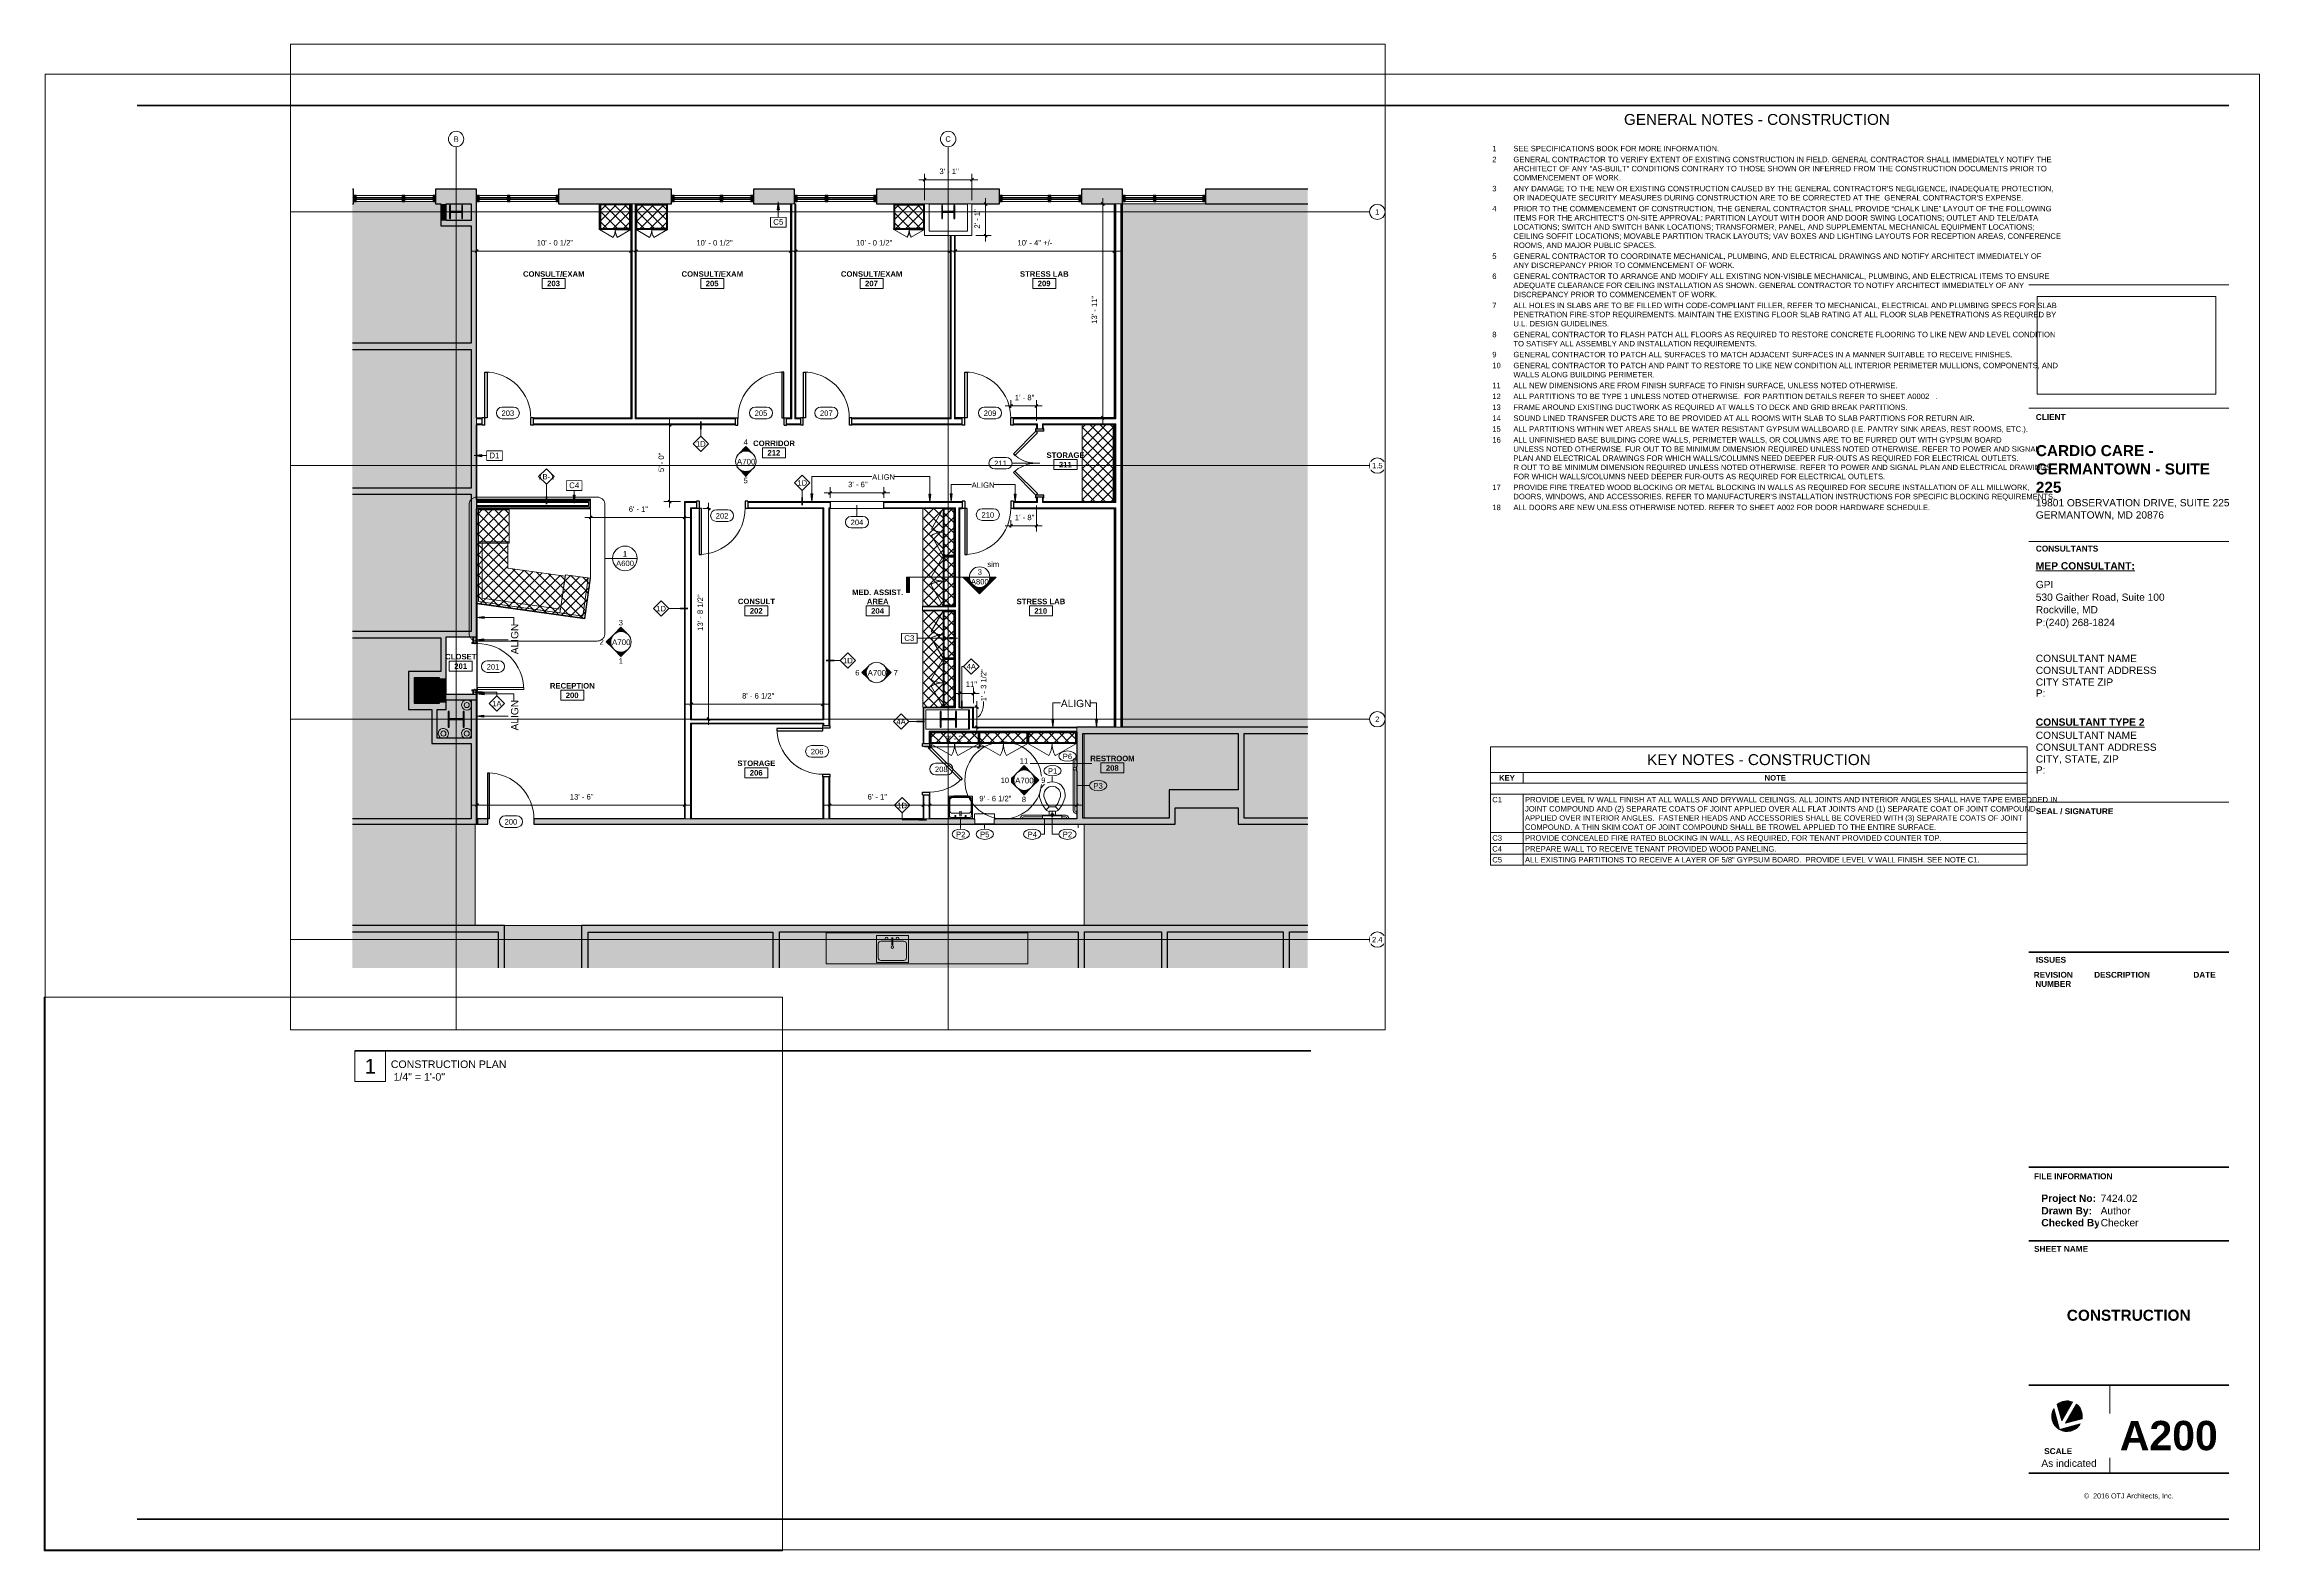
# Paper-space layout 'Layout1' of a CAD drawing. Header units: inches. Extents: x 0 to 36, y 0 to 24.5.
# The model-space entities are those that its viewports show. They can reach past a viewport. Long polylines and large blocks are cut down to what shows.
import ezdxf

# ---------------------------------------------------------------- set-up
doc = ezdxf.new("R2010")
doc.units = ezdxf.units.IN
doc.header["$MEASUREMENT"] = 0
for name, pattern in [('Center 1_4_', [0.53125, 0.25, -0.09375, 0.09375, -0.09375]), ('Dash', [0.25, 0.125, -0.125]), ('Dash 1_32_', [0.0625, 0.03125, -0.03125]), ('Dash Dot 3_16_', [0.3125, 0.1875, -0.0625, 0, -0.0625]), ('Grid Line 1_2_', [0.875, 0.5, -0.125, 0.125, -0.125]), ('Hidden', [0.28125, 0.1875, -0.09375]), ('Overhead', [0.15625, 0.09375, -0.0625])]:
    doc.linetypes.add(name, pattern=pattern)
for name, color, linetype, lineweight in [('A-ANNO-DIMS', 211, 'Continuous', 9), ('A-ANNO-DIMS-48', 211, 'Continuous', 9), ('A-ANNO-KEYN', 231, 'Continuous', 9), ('A-ANNO-NOTE', 131, 'Continuous', 9), ('A-ANNO-SYMB', 150, 'Continuous', 9), ('A-AREA-IDEN', 2, 'Continuous', 9), ('A-DETL', 90, 'Continuous', 9), ('A-DETL-GENF', 92, 'Continuous', 9), ('A-DETL-MEDM', 33, 'Continuous', 30), ('A-DETL-THIN', 151, 'Continuous', 9), ('A-DOOR', 31, 'Continuous', 18), ('A-DOOR-FRAM', 31, 'Continuous', 30), ('A-DOOR-IDEN', 31, 'Continuous', 9), ('A-GLAZ-CURT', 52, 'Continuous', 18), ('A-GLAZ-CWMG', 51, 'Continuous', 18), ('A-WALL', 113, 'Continuous', 13), ('A-WALL-IDEN', 211, 'Continuous', 9), ('A-WALL-PATT', 111, 'Continuous', 18), ('As Built_dwg _4_', 8, 'Continuous', 9), ('G-ANNO-SCHD', 231, 'Continuous', 9), ('G-ANNO-SYMB', 111, 'Continuous', 9), ('G-ANNO-TEXT', 231, 'Continuous', 9), ('G-ANNO-TTLB', 6, 'Continuous', 9), ('G-ANNO-TTLB-THIN', 151, 'Continuous', 9), ('G-ANNO-TTLB-WIDE', 214, 'Continuous', 50), ('I-FURN', 30, 'Continuous', 9), ('I-WALL', 2, 'Continuous', 18), ('P-SANR-FIXT', 6, 'Continuous', 9), ('P-SANR-FIXT-IDEN', 2, 'Continuous', 9), ('Q-CASE', 31, 'Continuous', 9), ('Q-CASE-HDLN', 31, 'Dash', 9), ('Q-SPCQ', 91, 'Continuous', 9), ('S-COLS', 52, 'Continuous', 18), ('S-GRID', 1, 'Continuous', 9), ('S-GRID-IDEN', 1, 'Continuous', 9)]:
    doc.layers.add(name, color=color, linetype=linetype, lineweight=lineweight)
doc.layers.add('G-ANNO-NPLT', color=191, linetype='Continuous', plot=False)
doc.styles.add('Arial', font='arial.ttf', dxfattribs={"height": 4.425898})
doc.styles.add('Arial_1', font='arial.ttf', dxfattribs={"height": 0.122942})
doc.styles.add('Arial_B', font='arialbd.ttf', dxfattribs={"height": 0.095133})
doc.styles.add('Swis721 Lt BT_2', font='swissl.ttf', dxfattribs={"height": 4.257319})
doc.styles.add('Swis721 Lt BT_3', font='swissl.ttf', dxfattribs={"height": 5.676425})
doc.styles.add('Swis721 Lt BT_4', font='swissl.ttf', dxfattribs={"height": 0.096085})
doc.styles.add('Swis721 Lt BT_5', font='swissl.ttf', dxfattribs={"height": 0.083333})
doc.styles.add('Swis721 Lt BT_6', font='swissl.ttf', dxfattribs={"height": 0.118259})
doc.styles.add('Swis721 Lt BT_7', font='swissl.ttf', dxfattribs={"height": 0.236518})
doc.styles.add('Swis721 Lt BT_8', font='swissl.ttf', dxfattribs={"height": 0.177388})
doc.styles.add('Swis721 Lt BT_9', font='swissl.ttf', dxfattribs={"height": 0.088694})
doc.styles.add('Swis721 Lt BT_B', font='', dxfattribs={"height": 4.291988})
doc.styles.add('Swis721 Lt BT_B_1', font='', dxfattribs={"height": 0.119222})
doc.styles.add('Swis721 Lt BT_B_2', font='', dxfattribs={"height": 0.476888})
doc.styles.add('Swis721 Lt BT_B_3', font='', dxfattribs={"height": 0.178833})
doc.styles.add('Swis721 Lt BT_B_4', font='', dxfattribs={"height": 0.089416})
doc.styles.get('Swis721 Lt BT_B').set_extended_font_data('Swis721 Lt BT', bold=True)
doc.styles.get('Swis721 Lt BT_B_1').set_extended_font_data('Swis721 Lt BT', bold=True)
doc.styles.get('Swis721 Lt BT_B_2').set_extended_font_data('Swis721 Lt BT', bold=True)
doc.styles.get('Swis721 Lt BT_B_3').set_extended_font_data('Swis721 Lt BT', bold=True)
doc.styles.get('Swis721 Lt BT_B_4').set_extended_font_data('Swis721 Lt BT', bold=True)
doc.dimstyles.new('OTJ_-_3_32__Linear__1_2__Tolerance', dxfattribs={"dimscale": 12, "dimtxt": 4.5, "dimasz": 0.1875, "dimexe": 0.375, "dimexo": 0.25, "dimgap": 0.25, "dimtad": 1, "dimdec": 1, "dimrnd": 0.5, "dimzin": 3, "dimdsep": 46, "dimlunit": 4, "dimtxsty": 'Swis721 Lt BT_2', "dimblk1": 'OBLIQUE', "dimblk2": 'OBLIQUE', "dimsah": 1, "dimcen": 0.09, "dimdle": 0.375, "dimazin": 0, "dimtfac": 1, "dimtdec": 4, "dimtix": 1, "dimtmove": 0, "dimatfit": 3, "dimfxl": 1, "dimtvp": 1, "dimfrac": 2, "dimtolj": 1, "dimtzin": 0, "dimarcsym": 2})
doc.dimstyles.new('OTJ_-_3_32__Linear__1_2__Tolerance_1', dxfattribs={"dimscale": 12, "dimtxt": 4.5, "dimasz": 0.1875, "dimexe": 0.375, "dimexo": 0.25, "dimgap": 0.25, "dimtad": 1, "dimdec": 1, "dimrnd": 0.5, "dimzin": 3, "dimdsep": 46, "dimlunit": 4, "dimtxsty": 'Swis721 Lt BT_2', "dimblk1": 'OBLIQUE', "dimblk2": 'OBLIQUE', "dimsah": 1, "dimcen": 0.09, "dimdle": 0.375, "dimazin": 0, "dimtfac": 1, "dimtdec": 4, "dimtix": 1, "dimtmove": 2, "dimatfit": 3, "dimfxl": 1, "dimtvp": 1, "dimfrac": 2, "dimtolj": 1, "dimtzin": 0, "dimarcsym": 2})
doc.dimstyles.new('OTJ_-_3_32__Linear__1_2__Tolerance_2', dxfattribs={"dimscale": 12, "dimtxt": 4.5, "dimasz": 0.1875, "dimexe": 0.375, "dimexo": 0.25, "dimgap": 0.25, "dimtad": 1, "dimdec": 1, "dimrnd": 0.5, "dimzin": 3, "dimdsep": 46, "dimlunit": 4, "dimtxsty": 'Swis721 Lt BT_2', "dimblk1": 'OBLIQUE', "dimblk2": 'OBLIQUE', "dimsah": 1, "dimcen": 0.09, "dimdle": 0.375, "dimazin": 0, "dimtfac": 1, "dimtdec": 4, "dimtix": 1, "dimtmove": 1, "dimatfit": 3, "dimfxl": 1, "dimtvp": 1, "dimfrac": 2, "dimtolj": 1, "dimtzin": 0, "dimarcsym": 2})
picture_1 = doc.add_image_def('image1.jpg', size_in_pixel=(2551, 1396))
pattern_1 = [(0, (2422.376, 0), (15.36, 3.84), [0.634, -10.886, 0.634, -10.886, -61.44]), (0, (2422.376, 0), (15.36, 3.84), [-23.04, 0.634, -22.406, 0.634, -10.886, -26.88]), (0, (2422.376, 0), (15.36, 3.84), [-57.6, 0.634, -7.046, 0.634, -18.566]), (120, (2428.136, 1.92), (-11.0055376, 11.38215), [0.634, -10.886, 0.634, -10.886, -61.44]), (120, (2428.136, 1.92), (-11.0055376, 11.38215), [-23.04, 0.634, -22.406, 0.634, -10.886, -26.88]), (120, (2428.136, 1.92), (-11.0055376, 11.38215), [-57.6, 0.634, -7.046, 0.634, -18.566]), (240, (2430.056, 9.6), (-4.3544624, -15.22215), [0.634, -10.886, 0.634, -10.886, -61.44]), (240, (2430.056, 9.6), (-4.3544624, -15.22215), [-23.04, 0.634, -22.406, 0.634, -10.886, -26.88]), (240, (2430.056, 9.6), (-4.3544624, -15.22215), [-57.6, 0.634, -7.046, 0.634, -18.566])]
pattern_2 = [(135, (3805.775, 91.187), (-4.006467, -4.006467), []), (225, (3805.775, 91.187), (4.006467, -4.006467), [])]
pattern_3 = [(225, (5332.538, 2083.166), (4.006467, -4.006467), []), (315, (5332.538, 2083.166), (4.006467, 4.006467), [])]
pattern_4 = [(135, (3855.033, 88.824), (-4.006467, -4.006467), []), (225, (3855.033, 88.824), (4.006467, -4.006467), [])]
pattern_5 = [(135, (3774.97, 88.949), (-4.006467, -4.006467), []), (225, (3774.97, 88.949), (4.006467, -4.006467), [])]
pattern_6 = [(135, (3737.72, 88.949), (-4.006467, -4.006467), []), (225, (3737.72, 88.949), (4.006467, -4.006467), [])]
pattern_7 = [(135, (3817.783, 88.824), (-4.006467, -4.006467), []), (225, (3817.783, 88.824), (4.006467, -4.006467), [])]
pattern_8 = [(45, (2534.684, -1258.523), (-4.006467, 4.006467), []), (135, (2534.684, -1258.523), (-4.006467, -4.006467), [])]
pattern_9 = [(45, (2496.684, -1258.523), (-4.006467, 4.006467), []), (135, (2496.684, -1258.523), (-4.006467, -4.006467), [])]
pattern_10 = [(45, (2458.684, -1258.523), (-4.006467, 4.006467), []), (135, (2458.684, -1258.523), (-4.006467, -4.006467), [])]
pattern_11 = [(135, (3870.963, -33.188), (-4.006467, -4.006467), []), (225, (3870.963, -33.188), (4.006467, -4.006467), [])]

# ---------------------------------------------------------------- blocks, each defined once
blk = doc.blocks.new('TB-DC_VA-24 x 36 - DC_VA 24X36-3374688-CONSTRUCTION')
at = {"layer": 'G-ANNO-TTLB'}
h = blk.add_hatch(color=256, dxfattribs=at)
edge = h.paths.add_edge_path(flags=0)
edge.add_line((32.665, 2.311), (32.756, 1.972))
edge.add_arc((32.88, 2.187), 0.249, 150, 240, ccw=False)
h = blk.add_hatch(color=256, dxfattribs=at)
edge = h.paths.add_edge_path(flags=0)
edge.add_line((32.794, 2.111), (32.723, 2.379))
edge.add_arc((32.88, 2.187), 0.249, 68.4565, 129.3927, ccw=False)
edge.add_line((32.972, 2.418), (32.794, 2.111))
h = blk.add_hatch(color=256, dxfattribs=at)
edge = h.paths.add_edge_path(flags=0)
edge.add_line((33.126, 2.146), (32.858, 2.074))
edge.add_line((32.858, 2.074), (33.035, 2.382))
edge.add_arc((32.88, 2.187), 0.249, -9.3927, 51.5435, ccw=False)
h = blk.add_hatch(color=256, dxfattribs=at)
edge = h.paths.add_edge_path(flags=0)
edge.add_line((32.756, 1.972), (33.096, 2.063))
edge.add_arc((32.88, 2.187), 0.249, 240, 330, ccw=False)
at = {"layer": 'A-ANNO-NOTE'}
for p, q in [((32.756, 1.972), (32.665, 2.311)), ((32.665, 2.311), (32.756, 1.972)), ((32.756, 1.972), (32.665, 2.311)), ((32.723, 2.379), (32.794, 2.111)), ((32.794, 2.111), (32.723, 2.379)), ((32.723, 2.379), (32.794, 2.111)), ((32.972, 2.418), (32.794, 2.111)), ((32.794, 2.111), (32.972, 2.418)), ((32.794, 2.111), (32.972, 2.418)), ((33.035, 2.382), (32.858, 2.074)), ((32.858, 2.074), (33.035, 2.382)), ((33.035, 2.382), (32.858, 2.074)), ((33.096, 2.063), (32.756, 1.972)), ((32.756, 1.972), (33.096, 2.063)), ((33.096, 2.063), (32.756, 1.972)), ((33.126, 2.146), (32.858, 2.074)), ((32.858, 2.074), (33.126, 2.146)), ((32.858, 2.074), (33.126, 2.146))]:
    blk.add_line(p, q, dxfattribs=at)
for start, end in [(150, 240), (150, 240), (150, 240), (68.4565, 129.3927), (68.4565, 129.3927), (68.4565, 129.3927), (350.6073, 51.5435), (350.6073, 51.5435), (350.6073, 51.5435), (240, 330), (240, 330), (240, 330)]:
    blk.add_arc((32.88, 2.187), 0.249, start, end, dxfattribs=at)
at = {"layer": 'G-ANNO-TTLB'}
for p, q in [((0.012, 24.012), (0.012, 0.012)), ((36.012, 24.012), (0.012, 24.012)), ((36.012, 0.012), (36.012, 24.012)), ((32.262, 20.586), (35.512, 20.586)), ((32.262, 20.586), (35.512, 20.586)), ((0.012, 0.012), (36.012, 0.012))]:
    blk.add_line(p, q, dxfattribs=at)
at = {"layer": 'G-ANNO-TTLB-THIN'}
for p, q in [((32.262, 18.58), (35.512, 18.58)), ((32.262, 16.41), (35.512, 16.41)), ((32.262, 12.172), (35.512, 12.172)), ((33.575, 2.69), (33.575, 1.262))]:
    blk.add_line(p, q, dxfattribs=at)
at = {"layer": 'G-ANNO-TTLB-WIDE'}
for p, q in [((35.512, 23.502), (1.512, 23.502)), ((32.262, 9.731), (35.512, 9.731)), ((35.512, 6.238), (32.262, 6.238)), ((35.512, 5.041), (32.262, 5.041)), ((32.262, 2.69), (35.512, 2.69)), ((32.262, 1.262), (35.512, 1.262)), ((1.512, 0.512), (32.262, 0.512)), ((32.262, 0.512), (35.512, 0.512))]:
    blk.add_line(p, q, dxfattribs=at)
at = {"layer": 'G-ANNO-TTLB', "attachment_point": 1, "bg_fill": 3, "box_fill_scale": 1.25, "bg_fill_color": 0, "bg_fill_transparency": 0}
for s, insert, char_height, width, line_spacing_factor, style in [('DESCRIPTION', (33.322, 9.412), 0.09513, 1.053, 0.938532, 'Arial_B'), ('DATE', (34.935, 9.412), 0.0951, 0.41625, 0.938532, 'Arial_B'), ('Project No:', (32.463, 5.791), 0.11922, 0.972, 0.998538, 'Swis721 Lt BT_B_1'), ('\\fSwis721 Lt BT|b1|i0|c0|p34|;SCALE', (32.509, 1.667), 0.09609, 0.49601, 1.00667, 'Swis721 Lt BT_4')]:
    blk.add_mtext(s, dxfattribs=dict(at, insert=insert, char_height=char_height, width=width, line_spacing_factor=line_spacing_factor, style=style))
at = {"layer": 'G-ANNO-TTLB', "insert": (33.883, 0.933), "char_height": 0.08333, "width": 1.69113, "attachment_point": 2, "line_spacing_factor": 1.00667, "style": 'Swis721 Lt BT_5'}
blk.add_mtext('©  2016 OTJ Architects, Inc.', dxfattribs=at)
at = {"layer": 'G-ANNO-TTLB'}
image = blk.add_image(picture_1, insert=(32.394, 18.804), size_in_units=(2.907, 1.591), dxfattribs=at)
image.dxf.flags = 7
at = {"layer": 'G-ANNO-TTLB', "attachment_point": 1, "bg_fill": 3, "box_fill_scale": 1.25, "bg_fill_color": 0, "bg_fill_transparency": 0}
for s, insert, char_height, width, line_spacing_factor, style in [('\\fSwis721 Lt BT|b1|i0|c0|p34|;CLIENT', (32.373, 18.482), 0.09609, 0.53744, 1.00667, 'Swis721 Lt BT_4'), ('\\fSwis721 Lt BT|b1|i0|c0|p34|;CONSULTANTS', (32.374, 16.343), 0.09609, 1.1346, 1.00667, 'Swis721 Lt BT_4'), ('\\fSwis721 Lt BT|b1|i0|c0|p34|;SEAL / SIGNATURE', (32.373, 12.073), 0.09609, 1.3954, 1.00667, 'Swis721 Lt BT_4'), ('\\fSwis721 Lt BT|b1|i0|c0|p34|;ISSUES', (32.373, 9.656), 0.09609, 0.54719, 1.00667, 'Swis721 Lt BT_4'), ('\\fSwis721 Lt BT|b1|i0|c0|p34|;FILE INFORMATION', (32.344, 6.136), 0.09609, 1.4283, 1.00667, 'Swis721 Lt BT_4'), ('Drawn By:', (32.463, 5.588), 0.1192, 0.888, 0.998538, 'Swis721 Lt BT_B_1'), ('\\fSwis721 Lt BT|b1|i0|c0|p34|;SHEET NAME', (32.344, 4.956), 0.09609, 0.98592, 1.00667, 'Swis721 Lt BT_4')]:
    blk.add_mtext(s, dxfattribs=dict(at, insert=insert, char_height=char_height, width=width, line_spacing_factor=line_spacing_factor, style=style))
at = {"layer": 'G-ANNO-TTLB', "bg_fill": 3, "box_fill_scale": 1.25, "bg_fill_color": 0, "bg_fill_transparency": 0}
for s, insert, char_height, width, attachment_point, line_spacing_factor, style in [('\\LMEP CONSULTANT:', (32.373, 16.074), 0.11922, 1.7925, 1, 0.998538, 'Swis721 Lt BT_B_1'), ('REVISION\\PNUMBER', (32.657, 9.412), 0.0951, 0.73575, 2, 0.938532, 'Arial_B'), ('Checked By:', (32.463, 5.394), 0.11922, 1.1115, 1, 0.998538, 'Swis721 Lt BT_B_1')]:
    blk.add_mtext(s, dxfattribs=dict(at, insert=insert, char_height=char_height, width=width, attachment_point=attachment_point, line_spacing_factor=line_spacing_factor, style=style))
blk = doc.blocks.new('Viewport - View Title-792418-CONSTRUCTION')
at = {"layer": 'G-ANNO-TTLB'}
for p, q in [((-0.5, 0), (-0.5, -0.5)), ((0, 0), (0, -0.5)), ((0, -0.5), (-0.5, -0.5))]:
    blk.add_line(p, q, dxfattribs=at)
at = {"layer": 'G-ANNO-TTLB', "lineweight": 90}
blk.add_line((-0.5, 0), (0, 0), dxfattribs=at)
blk = doc.blocks.new('As Built_dwg _4__Case - Ctr - Straight - 24_ D x 30_ H-2936817-WORKING LEVEL 2-4852842-FIRST FLOOR CONSTRUCTION')
at = {"layer": 'Q-CASE', "color": 55, "lineweight": 18}
blk.add_line((110.019, -0.75), (-47.262, -0.75), dxfattribs=at)
at = {"layer": 'Q-CASE', "color": 55, "lineweight": 18, "flags": 128}
blk.add_lwpolyline([(-47.262, 0), (-47.262, -25), (110.019, -25), (110.019, 0)], dxfattribs=at)
blk = doc.blocks.new('As Built_dwg _4__Sink - Countertop - Drop In1 - 18_ x 36_ - Break-2997741-WORKING LEVEL 2-4852860-FIRST FLOOR CONSTRUCTION')
at = {"layer": 'P-SANR-FIXT', "color": 55, "lineweight": 18}
for p, q in [((0.118, 6.842), (0.118, 2.092)), ((1.118, 6.842), (1.118, 2.092)), ((0.118, 4.592), (-8.382, 4.592)), ((9.618, 4.592), (1.118, 4.592)), ((-10.382, 2.592), (-10.382, -8.408)), ((11.618, -8.408), (11.618, 2.592)), ((-8.382, -10.408), (9.618, -10.408))]:
    blk.add_line(p, q, dxfattribs=at)
at = {"layer": 'P-SANR-FIXT', "color": 55, "lineweight": 18, "flags": 128}
blk.add_lwpolyline([(13.118, 9.092), (-11.882, 9.092), (-11.882, -11.908), (13.118, -11.908)], close=True, dxfattribs=at)
at = {"layer": 'P-SANR-FIXT', "color": 55, "lineweight": 18}
for centre, radius, start, end in [((-3.945, 6.842), 1, 360, 180), ((4.618, 6.842), 1, 360, 180), ((0.618, 6.842), 0.5, 360, 180), ((-3.945, 6.842), 1, 180, 360), ((4.618, 6.842), 1, 180, 360), ((-8.382, 2.592), 2, 90, 180), ((9.618, 2.592), 2, 360, 90), ((0.618, 2.092), 0.5, 180, 360), ((0.618, 0), 1, 360, 180), ((0.618, 0), 1, 180, 360), ((-8.382, -8.408), 2, 180, 270), ((9.618, -8.408), 2, 270, 0)]:
    blk.add_arc(centre, radius, start, end, dxfattribs=at)
blk = doc.blocks.new('As Built_dwg _4_-4822861-FIRST FLOOR CONSTRUCTION')
for name, p in [('As Built_dwg _4__Case - Ctr - Straight - 24_ D x 30_ H-2936817-WORKING LEVEL 2-4852842-FIRST FLOOR CONSTRUCTION', (-144.331, 1100.161)), ('As Built_dwg _4__Sink - Countertop - Drop In1 - 18_ x 36_ - Break-2997741-WORKING LEVEL 2-4852860-FIRST FLOOR CONSTRUCTION', (-140.554, 1088.194))]:
    blk.add_blockref(name, p)
blk = doc.blocks.new('System Panel - Glazed-4776486-FIRST FLOOR CONSTRUCTION')
at = {"layer": 'A-GLAZ-CURT'}
blk.add_hatch(color=250, dxfattribs=at).paths.add_polyline_path([(11.013, -0.5), (11.013, 0.5), (-11.013, 0.5), (-11.013, -0.5)], flags=0)
at = {"layer": 'A-GLAZ-CURT', "color": 135, "lineweight": 30}
for p, q in [((11.013, 0.5), (-11.013, 0.5)), ((-11.013, 0.5), (-11.013, -0.5)), ((11.013, -0.5), (11.013, 0.5)), ((-11.013, -0.5), (11.013, -0.5))]:
    blk.add_line(p, q, dxfattribs=at)
blk = doc.blocks.new('System Panel - Glazed-4776487-FIRST FLOOR CONSTRUCTION')
at = {"layer": 'A-GLAZ-CURT'}
blk.add_hatch(color=250, dxfattribs=at).paths.add_polyline_path([(17.987, -0.5), (17.987, 0.5), (-17.987, 0.5), (-17.987, -0.5)], flags=0)
at = {"layer": 'A-GLAZ-CURT', "color": 135, "lineweight": 30}
for p, q in [((17.987, 0.5), (-17.987, 0.5)), ((-17.987, 0.5), (-17.987, -0.5)), ((17.987, -0.5), (17.987, 0.5)), ((-17.987, -0.5), (17.987, -0.5))]:
    blk.add_line(p, q, dxfattribs=at)
blk = doc.blocks.new('Rectangular Mullion - 2_ x 4_5_ rectangular-4776488-FIRST FLOOR CONSTRUCTION')
at = {"layer": 'A-GLAZ-CWMG'}
blk.add_hatch(color=250, dxfattribs=at).paths.add_polyline_path([(-2, 2.25), (-2, -2.25), (0, -2.25), (0, 2.25)], flags=0)
at = {"layer": 'A-GLAZ-CWMG', "color": 135, "lineweight": 30}
for p, q in [((0, 2.25), (-2, 2.25)), ((-2, 2.25), (-2, -2.25)), ((0, -2.25), (0, 2.25)), ((-2, -2.25), (0, -2.25))]:
    blk.add_line(p, q, dxfattribs=at)
blk = doc.blocks.new('Rectangular Mullion - 2_ x 4_5_ rectangular-4776489-FIRST FLOOR CONSTRUCTION')
at = {"layer": 'A-GLAZ-CWMG'}
blk.add_hatch(color=250, dxfattribs=at).paths.add_polyline_path([(0, 2.25), (0, -2.25), (-2, -2.25), (-2, 2.25)], flags=0)
at = {"layer": 'A-GLAZ-CWMG', "color": 135, "lineweight": 30}
for p, q in [((-2, 2.25), (0, 2.25)), ((-2, -2.25), (-2, 2.25)), ((0, 2.25), (0, -2.25)), ((0, -2.25), (-2, -2.25))]:
    blk.add_line(p, q, dxfattribs=at)
blk = doc.blocks.new('Rectangular Mullion - 2_ x 4_5_ rectangular-4530477-FIRST FLOOR CONSTRUCTION')
at = {"layer": 'A-GLAZ-CWMG', "color": 55}
for p, q in [((-440.285, 1674.786), (-462.312, 1674.786)), ((-440.285, 1670.286), (-462.312, 1670.286))]:
    blk.add_line(p, q, dxfattribs=at)
blk = doc.blocks.new('Rectangular Mullion - 2_ x 4_5_ rectangular-4776485-FIRST FLOOR CONSTRUCTION')
at = {"layer": 'A-GLAZ-CWMG'}
blk.add_hatch(color=250, dxfattribs=at).paths.add_polyline_path([(-1, 2.25), (1, 2.25), (1, -2.25), (-1, -2.25), (-1, 0.5)], flags=0)
at = {"layer": 'A-GLAZ-CWMG', "color": 135, "lineweight": 30}
for p, q in [((-1, 2.25), (1, 2.25)), ((-1, -2.25), (-1, 2.25)), ((1, 2.25), (1, -2.25)), ((1, -2.25), (-1, -2.25))]:
    blk.add_line(p, q, dxfattribs=at)
blk = doc.blocks.new('Rectangular Mullion - 2_ x 4_5_ rectangular-4530407-FIRST FLOOR CONSTRUCTION')
at = {"layer": 'A-GLAZ-CWMG', "color": 55}
for p, q in [((-402.312, 1674.786), (-438.285, 1674.786)), ((-402.312, 1670.286), (-438.285, 1670.286))]:
    blk.add_line(p, q, dxfattribs=at)
blk = doc.blocks.new('System Panel - Glazed-4776491-FIRST FLOOR CONSTRUCTION')
at = {"layer": 'A-GLAZ-CURT'}
blk.add_hatch(color=250, dxfattribs=at).paths.add_polyline_path([(-11.013, 0.5), (-11.013, -0.5), (11.013, -0.5), (11.013, 0.5)], flags=0)
at = {"layer": 'A-GLAZ-CURT', "color": 135, "lineweight": 30}
for p, q in [((11.013, 0.5), (-11.013, 0.5)), ((-11.013, 0.5), (-11.013, -0.5)), ((11.013, -0.5), (11.013, 0.5)), ((-11.013, -0.5), (11.013, -0.5))]:
    blk.add_line(p, q, dxfattribs=at)
blk = doc.blocks.new('System Panel - Glazed-4776492-FIRST FLOOR CONSTRUCTION')
at = {"layer": 'A-GLAZ-CURT'}
blk.add_hatch(color=250, dxfattribs=at).paths.add_polyline_path([(-10.614, 0.5), (-17.987, 0.5), (-17.987, -0.5), (17.987, -0.5), (17.987, 0.5)], flags=0)
at = {"layer": 'A-GLAZ-CURT', "color": 135, "lineweight": 30}
for p, q in [((17.987, 0.5), (-17.987, 0.5)), ((-17.987, 0.5), (-17.987, -0.5)), ((17.987, -0.5), (17.987, 0.5)), ((-17.987, -0.5), (17.987, -0.5))]:
    blk.add_line(p, q, dxfattribs=at)
blk = doc.blocks.new('Rectangular Mullion - 2_ x 4_5_ rectangular-4776493-FIRST FLOOR CONSTRUCTION')
at = {"layer": 'A-GLAZ-CWMG'}
blk.add_hatch(color=250, dxfattribs=at).paths.add_polyline_path([(0, -2.25), (0, 2.25), (-2, 2.25), (-2, -2.25)], flags=0)
at = {"layer": 'A-GLAZ-CWMG', "color": 135, "lineweight": 30}
for p, q in [((0, 2.25), (-2, 2.25)), ((-2, 2.25), (-2, -2.25)), ((0, -2.25), (0, 2.25)), ((-2, -2.25), (0, -2.25))]:
    blk.add_line(p, q, dxfattribs=at)
blk = doc.blocks.new('Rectangular Mullion - 2_ x 4_5_ rectangular-4776494-FIRST FLOOR CONSTRUCTION')
at = {"layer": 'A-GLAZ-CWMG'}
blk.add_hatch(color=250, dxfattribs=at).paths.add_polyline_path([(-2, -2.25), (-2, 2.25), (0, 2.25), (0, -2.25)], flags=0)
at = {"layer": 'A-GLAZ-CWMG', "color": 135, "lineweight": 30}
for p, q in [((-2, 2.25), (0, 2.25)), ((-2, -2.25), (-2, 2.25)), ((0, 2.25), (0, -2.25)), ((0, -2.25), (-2, -2.25))]:
    blk.add_line(p, q, dxfattribs=at)
blk = doc.blocks.new('Rectangular Mullion - 2_ x 4_5_ rectangular-4530554-FIRST FLOOR CONSTRUCTION')
at = {"layer": 'A-GLAZ-CWMG', "color": 55}
for p, q in [((-272.338, 1674.786), (-250.312, 1674.786)), ((-272.338, 1670.286), (-250.312, 1670.286))]:
    blk.add_line(p, q, dxfattribs=at)
blk = doc.blocks.new('Rectangular Mullion - 2_ x 4_5_ rectangular-4776490-FIRST FLOOR CONSTRUCTION')
at = {"layer": 'A-GLAZ-CWMG'}
blk.add_hatch(color=250, dxfattribs=at).paths.add_polyline_path([(-1, -2.25), (-1, 2.25), (1, 2.25), (1, -2.25)], flags=0)
at = {"layer": 'A-GLAZ-CWMG', "color": 135, "lineweight": 30}
for p, q in [((-1, 2.25), (1, 2.25)), ((-1, -2.25), (-1, 2.25)), ((1, 2.25), (1, -2.25)), ((1, -2.25), (-1, -2.25))]:
    blk.add_line(p, q, dxfattribs=at)
blk = doc.blocks.new('Rectangular Mullion - 2_ x 4_5_ rectangular-4530556-FIRST FLOOR CONSTRUCTION')
at = {"layer": 'A-GLAZ-CWMG', "color": 55}
for p, q in [((-310.312, 1674.786), (-274.338, 1674.786)), ((-310.312, 1670.286), (-274.338, 1670.286))]:
    blk.add_line(p, q, dxfattribs=at)
blk = doc.blocks.new('System Panel - Glazed-V1-FIRST FLOOR CONSTRUCTION')
at = {"layer": 'A-GLAZ-CURT'}
blk.add_hatch(color=250, dxfattribs=at).paths.add_polyline_path([(11.013, -0.5), (11.013, 0.5), (-11.013, 0.5), (-11.013, -0.5)], flags=0)
at = {"layer": 'A-GLAZ-CURT', "color": 135, "lineweight": 30}
for p, q in [((11.013, 0.5), (-11.013, 0.5)), ((-11.013, 0.5), (-11.013, -0.5)), ((11.013, -0.5), (11.013, 0.5)), ((-11.013, -0.5), (11.013, -0.5))]:
    blk.add_line(p, q, dxfattribs=at)
blk = doc.blocks.new('System Panel - Glazed-4776495-FIRST FLOOR CONSTRUCTION')
at = {"layer": 'A-GLAZ-CURT'}
blk.add_hatch(color=250, dxfattribs=at).paths.add_polyline_path([(18.345, -0.5), (18.345, 0.5), (-18.345, 0.5), (-18.345, -0.5)], flags=0)
at = {"layer": 'A-GLAZ-CURT', "color": 135, "lineweight": 30}
for p, q in [((18.345, 0.5), (-18.345, 0.5)), ((-18.345, 0.5), (-18.345, -0.5)), ((18.345, -0.5), (18.345, 0.5)), ((-18.345, -0.5), (18.345, -0.5))]:
    blk.add_line(p, q, dxfattribs=at)
blk = doc.blocks.new('Rectangular Mullion - 2_ x 4_5_ rectangular-4552106-FIRST FLOOR CONSTRUCTION')
at = {"layer": 'A-GLAZ-CWMG', "color": 55}
for p, q in [((102.405, 1674.786), (65.715, 1674.786)), ((102.405, 1670.286), (65.715, 1670.286))]:
    blk.add_line(p, q, dxfattribs=at)
blk = doc.blocks.new('W-Wide Flange-Column - W12X87 2-4626827-FIRST FLOOR CONSTRUCTION')
at = {"layer": 'S-COLS'}
blk.add_hatch(color=250, dxfattribs=at).paths.add_polyline_path([(-6.113, -5.54), (-6.113, -6.35), (6.113, -6.35), (6.113, -5.54), (0.257, -5.54), (0.257, 5.54), (6.113, 5.54), (6.113, 6.35), (-6.113, 6.35), (-6.113, 5.54), (-0.258, 5.54), (-0.258, -5.54)], flags=0)
at = {"layer": 'S-COLS', "color": 135, "lineweight": 30}
for p, q in [((6.113, 6.35), (-6.113, 6.35)), ((-6.113, 6.35), (-6.113, 5.54)), ((6.113, 5.54), (6.113, 6.35)), ((-6.113, 5.54), (-0.258, 5.54)), ((-0.258, 5.54), (-0.258, -5.54)), ((0.257, -5.54), (0.257, 5.54)), ((0.257, 5.54), (6.113, 5.54)), ((-0.258, -5.54), (-6.113, -5.54)), ((-6.113, -5.54), (-6.113, -6.35)), ((6.113, -5.54), (0.257, -5.54)), ((6.113, -6.35), (6.113, -5.54)), ((-6.113, -6.35), (6.113, -6.35))]:
    blk.add_line(p, q, dxfattribs=at)
blk = doc.blocks.new('W-Wide Flange-Column - W10X60-4625964-FIRST FLOOR CONSTRUCTION')
at = {"layer": 'S-COLS'}
blk.add_hatch(color=250, dxfattribs=at).paths.add_polyline_path([(-5.05, -4.875), (-5.05, -5.1), (5.05, -5.1), (5.05, -4.42), (0.21, -4.42), (0.21, 4.42), (5.05, 4.42), (5.05, 5.1), (-5.05, 5.1), (-5.05, 4.42), (-0.21, 4.42), (-0.21, -4.42), (-5.05, -4.42), (-5.05, -4.5)], flags=0)
at = {"layer": 'S-COLS', "color": 135, "lineweight": 30}
for p, q in [((5.05, 5.1), (-5.05, 5.1)), ((-5.05, 5.1), (-5.05, 4.42)), ((5.05, 4.42), (5.05, 5.1)), ((-5.05, 4.42), (-0.21, 4.42)), ((-0.21, 4.42), (-0.21, -4.42)), ((0.21, -4.42), (0.21, 4.42)), ((0.21, 4.42), (5.05, 4.42)), ((-0.21, -4.42), (-5.05, -4.42)), ((-5.05, -4.42), (-5.05, -5.1)), ((5.05, -4.42), (0.21, -4.42)), ((5.05, -5.1), (5.05, -4.42)), ((-5.05, -5.1), (5.05, -5.1))]:
    blk.add_line(p, q, dxfattribs=at)
blk = doc.blocks.new('Single Flush - OTJ_SOLIDFLUSH_ALUM-4815210-FIRST FLOOR CONSTRUCTION')
at = {"layer": 'A-DOOR', "lineweight": 30}
for p, q in [((16.15625, -2.6875), (17.90625, -2.6875)), ((16.15625, -38.5), (16.15625, -2.6875)), ((17.90625, -2.6875), (17.90625, -38.5)), ((17.90625, -38.5), (16.15625, -38.5))]:
    blk.add_line(p, q, dxfattribs=at)
at = {"layer": 'A-DOOR', "lineweight": 9}
blk.add_arc((17.90625, -2.6875), 35.8125, 179.5, 270, dxfattribs=at)
at = {"layer": 'A-DOOR-FRAM'}
for p, q in [((-20, 3.0625), (-20, -2.6875)), ((-20, 3.0625), (-18, 3.0625)), ((-18, 3.0625), (-18, -2.6875)), ((18.000004, 3.0625), (18.000004, -2.6875)), ((18.000004, 3.0625), (20.000004, 3.0625)), ((20.000004, 3.0625), (20.000004, -2.6875)), ((-20, -2.6875), (-18, -2.6875)), ((18.000004, -2.6875), (20.000004, -2.6875))]:
    blk.add_line(p, q, dxfattribs=at)
blk = doc.blocks.new('C-Counter Top - ADJ HEIGHT 2-4830192-FIRST FLOOR CONSTRUCTION')
at = {"layer": 'Q-CASE'}
h = blk.add_hatch(dxfattribs=at)
h.set_pattern_fill('FP_3', color=256, style=0, pattern_type=2)
h.set_pattern_definition(pattern_2)
h.paths.add_polyline_path([(107.863, 0), (32.8, 0), (32.8, -0.125), (107.863, -0.125)], flags=0)
h = blk.add_hatch(dxfattribs=at)
h.set_pattern_fill('FP_3', color=256, style=0, pattern_type=2)
h.set_pattern_definition(pattern_2)
h.paths.add_polyline_path([(107.863, -24.75), (107.863, -9.125), (32.8, -9.125), (32.8, -25), (107.863, -25)], flags=0)
h.paths.add_polyline_path([(29.05, -9), (-47.137, -9), (-47.137, -25), (29.05, -25)], flags=0)
for p, q in [((107.863, -25), (107.863, -24.75)), ((-47.137, -25), (29.05, -25)), ((32.8, -25), (107.863, -25))]:
    blk.add_line(p, q, dxfattribs=at)
blk = doc.blocks.new('Door-Opening - 42_ x 80_-4757037-FIRST FLOOR CONSTRUCTION')
at = {"layer": 'A-DETL-GENF', "linetype": 'Overhead'}
for p, q in [((20.678, 2.688), (-21.322, 2.688)), ((-21.322, -2.687), (20.678, -2.687))]:
    blk.add_line(p, q, dxfattribs=at)
at = {"layer": 'A-DETL-MEDM'}
for p, q in [((-21.322, 2.688), (-21.322, -2.687)), ((20.678, -2.687), (20.678, 2.688))]:
    blk.add_line(p, q, dxfattribs=at)
blk = doc.blocks.new('CW Cupbd - 80_h x 24_d - 2 Doors - 4 shelves-4650539-FIRST FLOOR CONSTRUCTION')
at = {"layer": 'Q-CASE'}
h = blk.add_hatch(dxfattribs=at)
h.set_pattern_fill('FP_4', color=256, style=0, pattern_type=2)
h.set_pattern_definition([(45, (2764.309, -1670.648), (-4.006467, 4.006467), []), (135, (2764.309, -1670.648), (-4.006467, -4.006467), [])])
h.paths.add_polyline_path([(2.745, -21.612), (25.745, -21.612), (25.745, -3.112), (2.745, -3.112)], flags=0)
at = {"layer": 'Q-CASE', "lineweight": 30}
for p, q in [((2.745, -21.612), (2.745, -2.362)), ((2.745, -2.362), (2.745, -3.112)), ((25.745, -2.362), (25.745, -21.612)), ((25.745, -3.112), (25.745, -2.362)), ((26.495, -21.612), (26.495, -2.362)), ((2.745, -3.112), (25.745, -3.112)), ((1.995, -21.612), (14.245, -21.612)), ((14.245, -21.612), (14.245, -22.362)), ((26.495, -21.612), (14.245, -21.612)), ((14.245, -21.612), (14.245, -22.362)), ((26.495, -22.362), (26.495, -21.612)), ((14.245, -22.362), (1.995, -22.362)), ((14.245, -22.362), (26.495, -22.362))]:
    blk.add_line(p, q, dxfattribs=at)
at = {"layer": 'Q-CASE', "linetype": 'Hidden'}
for p, q in [((1.995, -22.362), (12.604, -28.487)), ((26.495, -22.362), (15.887, -28.487))]:
    blk.add_line(p, q, dxfattribs=at)
for centre, start, end in [((1.995, -22.362), 330, 0.5), ((26.495, -22.362), 179.5, 210)]:
    blk.add_arc(centre, 12.25, start, end, dxfattribs=at)
blk = doc.blocks.new('Single Flush - OTJ_SOLIDFLUSH_ALUM-4815211-FIRST FLOOR CONSTRUCTION')
at = {"layer": 'A-DOOR', "lineweight": 30}
for p, q in [((16.15625, 38.5), (16.15625, 2.6875)), ((17.90625, 38.5), (16.15625, 38.5)), ((17.90625, 2.6875), (17.90625, 38.5)), ((16.15625, 2.6875), (17.90625, 2.6875))]:
    blk.add_line(p, q, dxfattribs=at)
at = {"layer": 'A-DOOR', "lineweight": 9}
blk.add_arc((17.90625, 2.6875), 35.8125, 90, 180.5, dxfattribs=at)
at = {"layer": 'A-DOOR-FRAM'}
for p, q in [((-20, -3.0625), (-20, 2.6875)), ((-20, 2.6875), (-18, 2.6875)), ((-18, -3.0625), (-18, 2.6875)), ((18.000004, -3.0625), (18.000004, 2.6875)), ((18.000004, 2.6875), (20.000004, 2.6875)), ((20.000004, -3.0625), (20.000004, 2.6875)), ((-20, -3.0625), (-18, -3.0625)), ((18.000004, -3.0625), (20.000004, -3.0625))]:
    blk.add_line(p, q, dxfattribs=at)
blk = doc.blocks.new('CW Cupbd - 80_h x 24_d - 2 Doors - 4 shelves-4650631-FIRST FLOOR CONSTRUCTION')
at = {"layer": 'Q-CASE'}
h = blk.add_hatch(dxfattribs=at)
h.set_pattern_fill('FP_5', color=256, style=0, pattern_type=2)
h.set_pattern_definition([(225, (2080.435, 1670.648), (4.006467, -4.006467), []), (315, (2080.435, 1670.648), (4.006467, 4.006467), [])])
h.paths.add_polyline_path([(14.245, 21.612), (2.745, 21.612), (2.745, 3.112), (25.745, 3.112), (25.745, 21.612)], flags=0)
at = {"layer": 'Q-CASE', "linetype": 'Hidden'}
for p, q in [((1.995, 22.362), (12.604, 28.487)), ((26.495, 22.362), (15.887, 28.487))]:
    blk.add_line(p, q, dxfattribs=at)
at = {"layer": 'Q-CASE', "lineweight": 30}
for p, q in [((14.245, 22.362), (1.995, 22.362)), ((14.245, 21.612), (14.245, 22.362)), ((14.245, 21.612), (14.245, 22.362)), ((14.245, 22.362), (26.495, 22.362)), ((26.495, 22.362), (26.495, 21.612)), ((1.995, 21.612), (14.245, 21.612)), ((2.745, 21.612), (2.745, 2.362)), ((26.495, 21.612), (14.245, 21.612)), ((25.745, 2.362), (25.745, 21.612)), ((26.495, 21.612), (26.495, 2.362)), ((2.745, 3.112), (25.745, 3.112)), ((2.745, 2.362), (2.745, 3.112)), ((25.745, 3.112), (25.745, 2.362))]:
    blk.add_line(p, q, dxfattribs=at)
at = {"layer": 'Q-CASE', "linetype": 'Hidden'}
for centre, start, end in [((1.995, 22.362), 359.5, 30), ((26.495, 22.362), 150, 180.5)]:
    blk.add_arc(centre, 12.25, start, end, dxfattribs=at)
blk = doc.blocks.new('Single Flush - OTJ_SOLIDFLUSH_ALUM-4831629-FIRST FLOOR CONSTRUCTION')
at = {"layer": 'A-DOOR', "lineweight": 30}
for p, q in [((-8.654, -26.711), (16.669, -1.388)), ((16.669, -1.388), (17.906, -2.625)), ((17.906, -2.625), (-7.417, -27.948)), ((-7.417, -27.948), (-8.654, -26.711))]:
    blk.add_line(p, q, dxfattribs=at)
at = {"layer": 'A-DOOR', "lineweight": 9}
blk.add_arc((17.906, -2.625), 35.812, 179.5, 225, dxfattribs=at)
at = {"layer": 'A-DOOR-FRAM'}
for p, q in [((-20, 3.125), (-20, -2.625)), ((-20, 3.125), (-18, 3.125)), ((-18, 3.125), (-18, -2.625)), ((18, 3.125), (18, -2.625)), ((18, 3.125), (20, 3.125)), ((20, 3.125), (20, -2.625)), ((-20, -2.625), (-18, -2.625)), ((18, -2.625), (20, -2.625))]:
    blk.add_line(p, q, dxfattribs=at)
blk = doc.blocks.new('Reception Desk - Reception Desk-4692453-FIRST FLOOR CONSTRUCTION')
at = {"layer": 'Q-CASE'}
h = blk.add_hatch(dxfattribs=at)
h.set_pattern_fill('FP_6', color=256, style=0, pattern_type=2)
h.set_pattern_definition(pattern_3)
h.paths.add_polyline_path([(3289.971, 738.814), (3285.517, 707.125), (3286.012, 707.056), (3290.396, 738.249), (3374.098, 726.477), (3374.098, 652.755), (3374.223, 652.755), (3374.223, 726.973), (3290.396, 738.754)], flags=0)
h.paths.add_polyline_path([(3350.202, 653.757), (3349.098, 653.757), (3349.115, 652.755), (3373.098, 652.757), (3373.098, 653.757), (3354.92, 653.757)], flags=0)
h = blk.add_hatch(dxfattribs=at)
h.set_pattern_fill('FP_6', color=256, style=0, pattern_type=2)
h.set_pattern_definition(pattern_3)
h.paths.add_polyline_path([(3290.396, 738.249), (3286.012, 707.056), (3287.499, 706.856), (3291.681, 736.614), (3373.098, 725.172), (3373.099, 652.755), (3374.098, 652.755), (3374.098, 726.486), (3291.615, 738.078)], flags=0)
h = blk.add_hatch(dxfattribs=at)
h.set_pattern_fill('FP_6', color=256, style=0, pattern_type=2)
h.set_pattern_definition(pattern_3)
h.paths.add_polyline_path([(3291.681, 736.614), (3287.498, 706.847), (3305.256, 704.351), (3309.44, 734.118), (3304.196, 734.855)], flags=0)
h.paths.add_polyline_path([(3373.031, 679.724), (3349.098, 679.724), (3349.098, 653.757), (3373.098, 653.757), (3373.098, 679.724)], flags=0)
h = blk.add_hatch(dxfattribs=at)
h.set_pattern_fill('FP_6', color=256, style=0, pattern_type=2)
h.set_pattern_definition(pattern_3)
h.paths.add_polyline_path([(3309.433, 734.069), (3309.016, 731.098), (3370.098, 722.514), (3370.098, 679.724), (3373.098, 679.724), (3373.098, 725.121), (3309.44, 734.068)], flags=0)
h = blk.add_hatch(dxfattribs=at)
h.set_pattern_fill('FP_6', color=256, style=0, pattern_type=2)
h.set_pattern_definition(pattern_3)
h.paths.add_polyline_path([(3309.016, 731.098), (3305.397, 705.351), (3350.098, 699.069), (3350.098, 679.724), (3370.098, 679.724), (3370.098, 722.514), (3309.433, 731.039)], flags=0)
for p, q in [((3289.971, 738.814), (3285.517, 707.125)), ((3285.517, 707.125), (3289.971, 738.814)), ((3289.971, 738.814), (3285.517, 707.125)), ((3285.517, 707.125), (3289.971, 738.814)), ((3374.223, 726.973), (3289.971, 738.814)), ((3289.971, 738.814), (3374.098, 726.991)), ((3374.223, 726.973), (3289.971, 738.814)), ((3289.971, 738.814), (3374.223, 726.973)), ((3290.396, 738.248), (3286.012, 707.056)), ((3286.012, 707.056), (3290.396, 738.248)), ((3374.098, 726.486), (3290.396, 738.249)), ((3290.396, 738.249), (3374.098, 726.486)), ((3287.432, 706.856), (3291.615, 736.624)), ((3291.615, 736.624), (3287.432, 706.856)), ((3287.498, 706.847), (3291.681, 736.614)), ((3291.681, 736.614), (3287.498, 706.847)), ((3291.615, 736.624), (3309.44, 734.118)), ((3373.098, 725.172), (3291.615, 736.624)), ((3291.681, 736.614), (3373.098, 725.172)), ((3373.098, 725.172), (3291.681, 736.614)), ((3309.433, 734.069), (3309.016, 731.098)), ((3309.016, 731.098), (3309.433, 734.069)), ((3309.016, 731.098), (3309.433, 734.069)), ((3309.433, 734.069), (3309.016, 731.098)), ((3309.433, 734.069), (3309.44, 734.118)), ((3309.44, 734.118), (3309.433, 734.069)), ((3373.098, 725.121), (3309.433, 734.069)), ((3309.433, 734.069), (3373.098, 725.121)), ((3309.44, 734.118), (3373.098, 725.172)), ((3309.44, 734.118), (3373.099, 725.172)), ((3373.099, 725.172), (3309.44, 734.118)), ((3305.256, 704.351), (3309.016, 731.098)), ((3309.016, 731.098), (3305.256, 704.351)), ((3305.397, 705.351), (3309.016, 731.098)), ((3309.016, 731.098), (3305.397, 705.351)), ((3309.016, 731.098), (3370.098, 722.514)), ((3370.098, 722.514), (3309.016, 731.098)), ((3309.016, 731.098), (3370.098, 722.514)), ((3370.098, 722.514), (3309.016, 731.098)), ((3373.098, 725.172), (3373.098, 725.121)), ((3373.098, 725.121), (3373.098, 725.172)), ((3373.098, 725.172), (3373.098, 725.121)), ((3373.098, 725.121), (3373.098, 725.172)), ((3373.098, 725.121), (3373.098, 679.724)), ((3373.098, 679.724), (3373.098, 725.121)), ((3373.098, 679.724), (3373.098, 725.121)), ((3373.098, 725.121), (3373.098, 679.724)), ((3373.098, 725.121), (3373.098, 679.724)), ((3373.098, 679.724), (3373.098, 725.121)), ((3373.099, 725.172), (3373.099, 725.121)), ((3373.099, 725.121), (3373.099, 725.172)), ((3373.099, 725.121), (3373.099, 679.724)), ((3373.099, 679.724), (3373.099, 725.121)), ((3370.098, 722.514), (3370.098, 679.724)), ((3370.098, 679.724), (3370.098, 722.514)), ((3370.098, 722.514), (3370.098, 679.724)), ((3370.098, 679.724), (3370.098, 722.514)), ((3285.517, 707.125), (3286.012, 707.056)), ((3287.432, 706.856), (3285.517, 707.125)), ((3285.517, 707.125), (3305.256, 704.351)), ((3286.012, 707.056), (3285.517, 707.125)), ((3286.012, 707.056), (3287.432, 706.856)), ((3287.432, 706.856), (3286.012, 707.056)), ((3286.012, 707.056), (3287.432, 706.856)), ((3305.256, 704.351), (3286.012, 707.056)), ((3287.432, 706.856), (3287.498, 706.847)), ((3287.498, 706.847), (3287.432, 706.856)), ((3350.098, 699.069), (3305.397, 705.351)), ((3305.397, 705.351), (3350.098, 699.069)), ((3350.098, 679.724), (3350.098, 699.069)), ((3350.098, 699.069), (3350.098, 679.724)), ((3370.098, 679.724), (3349.098, 679.724)), ((3349.098, 679.724), (3349.098, 652.755)), ((3349.098, 679.724), (3349.098, 678.724)), ((3350.098, 679.724), (3349.098, 679.724)), ((3373.098, 679.724), (3350.098, 679.724)), ((3370.098, 679.724), (3350.098, 679.724)), ((3350.098, 679.724), (3370.098, 679.724)), ((3370.098, 679.724), (3373.098, 679.724)), ((3373.098, 679.724), (3370.098, 679.724)), ((3373.098, 679.724), (3370.098, 679.724)), ((3373.098, 679.724), (3373.098, 652.755)), ((3373.098, 652.755), (3373.098, 679.724)), ((3373.099, 679.724), (3373.099, 678.724)), ((3373.099, 678.724), (3373.099, 679.724)), ((3373.099, 678.724), (3373.099, 679.724)), ((3373.099, 678.724), (3373.099, 679.724)), ((3349.098, 653.757), (3349.098, 678.724)), ((3349.098, 678.724), (3373.099, 678.724)), ((3349.098, 678.724), (3373.098, 678.724)), ((3373.098, 678.724), (3373.098, 653.757)), ((3373.098, 653.757), (3373.098, 678.724)), ((3373.098, 653.757), (3349.098, 653.757)), ((3349.098, 653.757), (3349.098, 652.755)), ((3349.098, 652.755), (3349.098, 653.757)), ((3349.098, 653.757), (3373.098, 653.757)), ((3349.098, 652.755), (3349.098, 653.757))]:
    blk.add_line(p, q, dxfattribs=at)
blk = doc.blocks.new('P-Grab_Bar-42in - 42 INCH-3757786-FIRST FLOOR CONSTRUCTION')
at = {"layer": 'I-FURN'}
for p, q in [((3.899, 1236.686), (4.038, 1236.686)), ((3.428, 1235.922), (3.428, 1235.99)), ((3.428, 1234.582), (3.428, 1234.65)), ((1.251, 1227.909), (1.251, 1233.716)), ((2.52, 1233.71), (2.52, 1228.156)), ((4.038, 1233.886), (3.899, 1233.886)), ((1.251, 1194.859), (1.251, 1226.914)), ((2.52, 1226.662), (2.52, 1194.858)), ((3.899, 1194.686), (4.038, 1194.686)), ((3.428, 1193.922), (3.428, 1193.99)), ((3.428, 1192.582), (3.428, 1192.649)), ((4.038, 1191.886), (3.899, 1191.886))]:
    blk.add_line(p, q, dxfattribs=at)
for centre, radius, start, end in [((3.777, 1236.413), 0.0975, 119.154, 180.8489), ((3.707, 1236.595), 0.0984, 282.9565, 357.0456), ((3.899, 1236.593), 0.0934, 90, 182.0008), ((3.46, 1235.992), 0.0327, 122.2704, 183.2464), ((3.305, 1236.238), 0.259, 302.2704, 359.7352), ((3.661, 1236.25), 0.0983, 122.1818, 187.8257), ((3.581, 1236.429), 0.0998, 286.0161, 349.9895), ((3.461, 1233.712), 2.211, 90.8636, 179.8856), ((3.466, 1233.705), 0.946, 92.3393, 179.6607), ((3.46, 1234.58), 0.0327, 176.7675, 237.7339), ((3.305, 1234.334), 0.259, 0.2661, 57.7339), ((3.661, 1234.322), 0.0983, 172.1794, 237.8206), ((3.581, 1234.143), 0.0998, 10.0117, 73.9883), ((3.777, 1234.159), 0.0975, 179.1532, 240.8468), ((3.707, 1233.978), 0.0984, 2.955, 77.045), ((3.899, 1233.979), 0.0934, 178, 270), ((3.461, 1194.859), 2.21, 180, 269.1445), ((3.466, 1194.867), 0.946, 180.5765, 267.6589), ((3.899, 1194.593), 0.0934, 90, 181.9989), ((3.305, 1194.238), 0.259, 302.2602, 359.7322), ((3.661, 1194.25), 0.0983, 122.176, 187.8138), ((3.581, 1194.429), 0.0998, 286.0057, 349.9867), ((3.777, 1194.413), 0.0975, 119.1521, 180.844), ((3.707, 1194.595), 0.0984, 282.9529, 357.0442), ((3.46, 1193.992), 0.0327, 122.2602, 183.2136), ((3.46, 1192.58), 0.0327, 176.7864, 237.7398), ((3.305, 1192.334), 0.259, 0.2678, 57.7398), ((3.661, 1192.322), 0.0983, 172.1862, 237.824), ((3.581, 1192.143), 0.0998, 10.0133, 73.9943), ((3.777, 1192.159), 0.0975, 179.156, 240.8479), ((3.707, 1191.978), 0.0984, 2.9558, 77.0471), ((3.899, 1191.979), 0.0934, 178.0011, 270)]:
    blk.add_arc(centre, radius, start, end, dxfattribs=at)
blk = doc.blocks.new('CW Cupbd Ohead - 23_5_h x 13 7_8_d - 2 Doors - No Handle - 1 Shelf-4830462-FIRST FLOOR CONSTRUCTION')
at = {"layer": 'Q-CASE'}
h = blk.add_hatch(dxfattribs=at)
h.set_pattern_fill('FP_7', color=256, style=0, pattern_type=2)
h.set_pattern_definition(pattern_4)
h.paths.add_polyline_path([(2.745, -2.362), (1.995, -2.362), (1.995, -10.575), (2.745, -10.575), (2.745, -2.987)], flags=0)
h = blk.add_hatch(dxfattribs=at)
h.set_pattern_fill('FP_7', color=256, style=0, pattern_type=2)
h.set_pattern_definition(pattern_4)
h.paths.add_polyline_path([(38.495, -2.362), (2.745, -2.362), (2.745, -3.112), (38.495, -3.112)], flags=0)
h = blk.add_hatch(dxfattribs=at)
h.set_pattern_fill('FP_7', color=256, style=0, pattern_type=2)
h.set_pattern_definition(pattern_4)
h.paths.add_polyline_path([(39.245, -10.575), (39.245, -2.362), (38.495, -2.362), (38.495, -10.575)], flags=0)
h = blk.add_hatch(dxfattribs=at)
h.set_pattern_fill('FP_7', color=256, style=0, pattern_type=2)
h.set_pattern_definition(pattern_4)
h.paths.add_polyline_path([(38.495, -10.575), (38.495, -3.112), (2.745, -3.112), (2.745, -10.575), (20.62, -10.575)], flags=0)
h = blk.add_hatch(dxfattribs=at)
h.set_pattern_fill('FP_7', color=256, style=0, pattern_type=2)
h.set_pattern_definition(pattern_4)
h.paths.add_polyline_path([(20.62, -10.575), (1.995, -10.575), (1.995, -11.362), (20.62, -11.362)], flags=0)
h = blk.add_hatch(dxfattribs=at)
h.set_pattern_fill('FP_7', color=256, style=0, pattern_type=2)
h.set_pattern_definition(pattern_4)
h.paths.add_polyline_path([(39.245, -10.7), (39.245, -10.575), (20.62, -10.575), (20.62, -11.362), (39.245, -11.362)], flags=0)
for p, q in [((1.995, -2.362), (2.745, -2.362)), ((1.995, -10.575), (1.995, -2.362)), ((2.745, -2.362), (2.745, -10.575)), ((38.495, -2.362), (2.745, -2.362)), ((38.495, -2.362), (39.245, -2.362)), ((38.495, -10.575), (38.495, -2.362)), ((39.245, -10.575), (39.245, -2.362)), ((2.745, -3.112), (38.495, -3.112)), ((1.995, -10.575), (20.62, -10.575)), ((1.995, -10.575), (1.995, -11.362)), ((2.745, -10.575), (1.995, -10.575)), ((20.62, -11.362), (20.62, -10.575)), ((20.62, -10.575), (39.245, -10.575)), ((20.62, -10.575), (20.62, -11.362)), ((39.245, -10.575), (38.495, -10.575)), ((39.245, -11.362), (39.245, -10.575)), ((20.62, -11.362), (1.995, -11.362)), ((39.245, -11.362), (20.62, -11.362))]:
    blk.add_line(p, q, dxfattribs=at)
at = {"layer": 'Q-CASE', "linetype": 'Hidden'}
for p, q in [((1.995, -11.362), (18.125, -20.675)), ((39.245, -11.362), (23.116, -20.675))]:
    blk.add_line(p, q, dxfattribs=at)
for centre, start, end in [((1.995, -11.362), 330, 0.5), ((39.245, -11.362), 179.5, 210)]:
    blk.add_arc(centre, 18.625, start, end, dxfattribs=at)
at = {"layer": 'Q-CASE-HDLN'}
for p, q in [((1.995, -11.362), (1.995, -2.362)), ((1.995, -2.362), (39.245, -2.362)), ((39.245, -2.362), (39.245, -11.362)), ((39.245, -11.362), (1.995, -11.362))]:
    blk.add_line(p, q, dxfattribs=at)
blk = doc.blocks.new('Double Flush - Int-F-WDMF-50_ x 84_-4815229-FIRST FLOOR CONSTRUCTION')
at = {"layer": 'A-DOOR', "lineweight": 30}
for p, q in [((-24.906, 3.125), (-7.361, 20.67)), ((-7.361, 20.67), (-6.124, 19.433)), ((7.361, 20.67), (6.124, 19.433)), ((24.906, 3.125), (7.361, 20.67)), ((-6.124, 19.433), (-23.669, 1.888)), ((6.124, 19.433), (23.669, 1.888)), ((-23.669, 1.888), (-24.906, 3.125)), ((23.669, 1.888), (24.906, 3.125))]:
    blk.add_line(p, q, dxfattribs=at)
at = {"layer": 'A-DOOR', "lineweight": 9}
for centre, start, end in [((-24.906, 3.125), 359.5, 45), ((24.906, 3.125), 135, 180.5)]:
    blk.add_arc(centre, 24.812, start, end, dxfattribs=at)
at = {"layer": 'A-DOOR-FRAM'}
for p, q in [((-27, 3.125), (-25, 3.125)), ((-27, 3.125), (-27, 2.625)), ((-25, -3.125), (-25, 3.125)), ((25, -3.125), (25, 3.125)), ((25, 3.125), (27, 3.125)), ((27, 3.125), (27, 2.625)), ((-27, 2.625), (-26.5, 2.625)), ((-26.5, -2.625), (-26.5, 2.625)), ((26.5, 2.625), (27, 2.625)), ((26.5, -2.625), (26.5, 2.625)), ((-27, -2.625), (-26.5, -2.625)), ((-27, -3.125), (-27, -2.625)), ((26.5, -2.625), (27, -2.625)), ((27, -3.125), (27, -2.625)), ((-27, -3.125), (-25, -3.125)), ((25, -3.125), (27, -3.125))]:
    blk.add_line(p, q, dxfattribs=at)
blk = doc.blocks.new('Concrete-Rectangular-Column - 19_75 X 19_75-4626729-FIRST FLOOR CONSTRUCTION')
at = {"layer": 'S-COLS'}
blk.add_hatch(color=250, dxfattribs=at).paths.add_polyline_path([(9.875, -9.875), (9.875, 9.875), (-9.875, 9.875), (-9.875, -9.875)], flags=0)
at = {"layer": 'S-COLS', "color": 135, "lineweight": 30}
for p, q in [((9.875, 9.875), (-9.875, 9.875)), ((-9.875, 9.875), (-9.875, -9.875)), ((9.875, -9.875), (9.875, 9.875)), ((-9.875, -9.875), (9.875, -9.875))]:
    blk.add_line(p, q, dxfattribs=at)
blk = doc.blocks.new('W-Wide Flange-Column - W12X87-4624905-FIRST FLOOR CONSTRUCTION')
at = {"layer": 'S-COLS'}
blk.add_hatch(color=250, dxfattribs=at).paths.add_polyline_path([(-6.05, -6.25), (6.05, -6.25), (6.05, -5.44), (0.2575, -5.44), (0.2575, 5.44), (6.05, 5.44), (6.05, 6.25), (-6.05, 6.25), (-6.05, 5.44), (-0.2575, 5.44), (-0.2575, -5.44), (-6.05, -5.44), (-6.05, -6.05)], flags=0)
at = {"layer": 'S-COLS', "color": 135, "lineweight": 30}
for p, q in [((6.05, 6.25), (-6.05, 6.25)), ((-6.05, 6.25), (-6.05, 5.44)), ((6.05, 5.44), (6.05, 6.25)), ((-6.05, 5.44), (-0.2575, 5.44)), ((-0.2575, 5.44), (-0.2575, -5.44)), ((0.2575, -5.44), (0.2575, 5.44)), ((0.2575, 5.44), (6.05, 5.44)), ((-0.2575, -5.44), (-6.05, -5.44)), ((-6.05, -5.44), (-6.05, -6.25)), ((6.05, -5.44), (0.2575, -5.44)), ((6.05, -6.25), (6.05, -5.44)), ((-6.05, -6.25), (6.05, -6.25))]:
    blk.add_line(p, q, dxfattribs=at)
blk = doc.blocks.new('P-Grab_Bar-36in - 36 INCH-3759717-FIRST FLOOR CONSTRUCTION')
at = {"layer": 'I-FURN'}
for p, q in [((-37.563, 1191.198), (-4.706, 1191.198)), ((-22.687, 1189.929), (-37.564, 1189.929)), ((-4.711, 1189.929), (-7.687, 1189.929)), ((-39.84, 1189.021), (-39.773, 1189.021)), ((-38.499, 1189.021), (-38.432, 1189.021)), ((-3.84, 1189.021), (-3.772, 1189.021)), ((-2.5, 1189.021), (-2.432, 1189.021)), ((-40.536, 1188.411), (-40.536, 1188.55)), ((-37.736, 1188.55), (-37.736, 1188.411)), ((-4.536, 1188.411), (-4.536, 1188.55)), ((-1.736, 1188.55), (-1.736, 1188.411)), ((-37.736, 1188.411), (-40.536, 1188.411)), ((-1.736, 1188.411), (-4.536, 1188.411))]:
    blk.add_line(p, q, dxfattribs=at)
for centre, radius, start, end in [((-37.563, 1188.988), 2.21, 90, 179.1445), ((-4.71, 1188.988), 2.211, 0.8636, 89.8856), ((-37.554, 1188.983), 0.946, 90.5765, 177.6589), ((-4.717, 1188.983), 0.946, 2.3393, 89.6607), ((-40.088, 1189.144), 0.259, 270.2678, 327.7398), ((-39.841, 1188.989), 0.0327, 86.7864, 147.7398), ((-38.43, 1188.989), 0.0327, 32.2602, 93.2136), ((-38.184, 1189.144), 0.259, 212.2602, 269.7322), ((-4.088, 1189.144), 0.259, 270.2661, 327.7339), ((-3.841, 1188.989), 0.0327, 86.7675, 147.7339), ((-2.43, 1188.989), 0.0327, 32.2704, 93.2464), ((-2.184, 1189.144), 0.259, 212.2704, 269.7352), ((-40.442, 1188.55), 0.0934, 88.0011, 180), ((-40.444, 1188.742), 0.0984, 272.9558, 347.0471), ((-40.263, 1188.672), 0.0975, 89.156, 150.8479), ((-40.279, 1188.868), 0.0998, 280.0133, 343.9943), ((-40.1, 1188.788), 0.0983, 82.1862, 147.824), ((-38.171, 1188.788), 0.0983, 32.176, 97.8138), ((-37.992, 1188.868), 0.0998, 196.0057, 259.9867), ((-38.008, 1188.672), 0.0975, 29.1521, 90.844), ((-37.827, 1188.742), 0.0984, 192.9529, 267.0442), ((-37.829, 1188.55), 0.0934, 0, 91.9989), ((-4.442, 1188.55), 0.0934, 88, 180), ((-4.444, 1188.742), 0.0984, 272.955, 347.045), ((-4.263, 1188.672), 0.0975, 89.1532, 150.8468), ((-4.279, 1188.868), 0.0998, 280.0117, 343.9883), ((-4.1, 1188.788), 0.0983, 82.1794, 147.8206), ((-2.171, 1188.788), 0.0983, 32.1818, 97.8257), ((-1.992, 1188.868), 0.0998, 196.0161, 259.9895), ((-2.008, 1188.672), 0.0975, 29.154, 90.8489), ((-1.827, 1188.742), 0.0984, 192.9565, 267.0456), ((-1.829, 1188.55), 0.0934, 0, 92.0008)]:
    blk.add_arc(centre, radius, start, end, dxfattribs=at)
blk = doc.blocks.new('P-Seat_Cover_Dispenser - P-Seat_Cover_Dispenser-2689002-FIRST FLOOR CONSTRUCTION')
at = {"layer": 'P-SANR-FIXT'}
for p, q in [((-22.687, 1188.411), (-22.687, 1190.786)), ((-22.687, 1190.786), (-7.687, 1190.786)), ((-7.687, 1190.786), (-7.687, 1188.411)), ((-7.687, 1188.411), (-22.687, 1188.411))]:
    blk.add_line(p, q, dxfattribs=at)
blk.add_ellipse((-15.181, 1190.064), major_axis=(-0.391, 0), ratio=0.967919, dxfattribs=at)
blk = doc.blocks.new('P-Recessed Trash and Paper Towel Dispenser - Small_Receptacle-2830693-FIRST FLOOR CONSTRUCTION')
at = {"layer": 'Q-SPCQ'}
for p, q in [((-68.374, 1192.367), (-69.061, 1192.367)), ((-69.061, 1192.367), (-69.061, 1192.161)), ((-68.374, 1192.316), (-68.374, 1192.367)), ((-68.139, 1192.316), (-68.374, 1192.316)), ((-67.983, 1192.367), (-68.139, 1192.367)), ((-68.139, 1192.367), (-68.139, 1192.316)), ((-67.983, 1192.316), (-67.983, 1192.367)), ((-67.749, 1192.316), (-67.983, 1192.316)), ((-67.061, 1192.367), (-67.749, 1192.367)), ((-67.749, 1192.367), (-67.749, 1192.316)), ((-67.061, 1192.161), (-67.061, 1192.367)), ((-75.871, 1192.025), (-75.871, 1188.411)), ((-69.061, 1192.161), (-75.742, 1192.161)), ((-60.38, 1192.161), (-67.061, 1192.161)), ((-60.251, 1189.594), (-60.251, 1192.025)), ((-60.22, 1189.594), (-60.251, 1189.594)), ((-60.22, 1188.968), (-60.22, 1189.594)), ((-60.094, 1188.968), (-60.22, 1188.968)), ((-60.094, 1188.871), (-60.094, 1188.968)), ((-60.251, 1188.411), (-60.251, 1188.575)), ((-60.251, 1188.575), (-60.22, 1188.575)), ((-60.22, 1188.575), (-60.22, 1188.871)), ((-60.22, 1188.871), (-60.094, 1188.871)), ((-75.871, 1188.411), (-76.687, 1188.411)), ((-76.687, 1188.411), (-76.687, 1188.19)), ((-76.627, 1188.131), (-75.711, 1188.131)), ((-75.711, 1188.131), (-75.711, 1184.722)), ((-60.461, 1184.721), (-60.461, 1188.131)), ((-60.461, 1188.131), (-59.495, 1188.131)), ((-59.436, 1188.411), (-60.251, 1188.411)), ((-59.436, 1188.19), (-59.436, 1188.411)), ((-75.4, 1184.411), (-60.771, 1184.411))]:
    blk.add_line(p, q, dxfattribs=at)
for centre, radius, start, end in [((-75.735, 1192.025), 0.136, 93.009, 180), ((-60.38, 1192.032), 0.129, 357.0334, 90), ((-76.627, 1188.19), 0.0593, 180, 270), ((-59.495, 1188.19), 0.0589, 270, 0), ((-75.4, 1184.722), 0.311, 180, 270), ((-60.771, 1184.721), 0.31, 270, 0)]:
    blk.add_arc(centre, radius, start, end, dxfattribs=at)
blk = doc.blocks.new('P-Sink-Rectangular - PSR1918-3060176-FIRST FLOOR CONSTRUCTION')
at = {"layer": 'P-SANR-FIXT'}
for p, q in [((-8.988, 8.844), (-5.517, 9)), ((-5.512, 8.785), (-8.978, 8.629)), ((-5.517, 9), (-5.512, 8.785)), ((5.512, 8.785), (-5.512, 8.785)), ((5.517, 9), (5.512, 8.785)), ((8.978, 8.629), (5.512, 8.785)), ((5.517, 9), (8.988, 8.844)), ((-9.5, 4.965), (-9.342, 8.49)), ((-9.127, 8.48), (-9.285, 4.96)), ((9.285, 4.96), (9.127, 8.48)), ((9.342, 8.49), (9.5, 4.965)), ((-7.467, 7.917), (-5.509, 8.004)), ((-5.509, 8.004), (5.509, 8.004)), ((5.509, 8.004), (7.467, 7.917)), ((-8.504, 5.009), (-8.417, 6.967)), ((8.417, 6.967), (8.504, 5.009)), ((-9.5, 4.965), (-9.285, 4.96)), ((-9.5, -4.965), (-9.5, 4.965)), ((-9.285, 4.96), (-9.285, -4.96)), ((-8.504, -5.009), (-8.504, 5.009)), ((8.504, 5.009), (8.504, -5.009)), ((9.5, 4.965), (9.285, 4.96)), ((9.285, -4.96), (9.285, 4.96)), ((9.5, 4.965), (9.5, -4.965)), ((-6.25, 4.598), (-0.491, 4.598)), ((-6.25, 4.598), (-0.491, 4.598)), ((0.482, 4.598), (6.25, 4.598)), ((0.482, 4.598), (6.25, 4.598)), ((-8.348, -5.5), (-8.348, 2.5)), ((-8.348, -5.5), (-8.348, 2.5)), ((8.348, 2.5), (8.348, -5.5)), ((8.348, 2.5), (8.348, -5.5)), ((-9.5, -4.965), (-9.285, -4.96)), ((-9.342, -8.49), (-9.5, -4.965)), ((-9.285, -4.96), (-9.127, -8.48)), ((-8.417, -6.967), (-8.504, -5.009)), ((8.504, -5.009), (8.417, -6.967)), ((9.127, -8.48), (9.285, -4.96)), ((9.5, -4.965), (9.285, -4.96)), ((9.5, -4.965), (9.342, -8.49)), ((6.25, -7.598), (-6.25, -7.598)), ((6.25, -7.598), (-6.25, -7.598)), ((-5.509, -8.004), (-7.467, -7.917)), ((5.509, -8.004), (-5.509, -8.004)), ((7.467, -7.917), (5.509, -8.004)), ((-8.978, -8.629), (-5.512, -8.785)), ((5.512, -8.785), (8.978, -8.629)), ((-5.517, -9), (-8.988, -8.844)), ((-5.517, -9), (-5.512, -8.785)), ((5.517, -9), (-5.517, -9)), ((-5.512, -8.785), (5.512, -8.785)), ((5.517, -9), (5.512, -8.785)), ((8.988, -8.844), (5.517, -9))]:
    blk.add_line(p, q, dxfattribs=at)
at = {"layer": 'P-SANR-FIXT', "flags": 128}
for points in [[(-0.5, 6.967), (-0.5, 6.966), (-0.5, 6.961), (-0.5, 6.953), (-0.5, 6.942), (-0.5, 6.927), (-0.5, 6.91), (-0.5, 6.889), (-0.5, 6.866), (-0.5, 6.839), (-0.5, 6.809), (-0.5, 6.777), (-0.5, 6.741), (-0.5, 6.703), (-0.5, 6.662), (-0.5, 6.618), (-0.5, 6.571), (-0.5, 6.522), (-0.5, 6.471), (-0.5, 6.417), (-0.5, 6.361), (-0.5, 6.302), (-0.5, 6.241), (-0.5, 6.179), (-0.5, 6.114), (-0.5, 6.048), (-0.5, 5.98), (-0.5, 5.91), (-0.5, 5.839), (-0.5, 5.766), (-0.5, 5.692), (-0.5, 5.617), (-0.5, 5.541), (-0.5, 5.464), (-0.5, 5.386), (-0.5, 5.307), (-0.5, 5.228), (-0.5, 5.148), (-0.5, 5.069), (-0.5, 4.989), (-0.5, 4.909), (-0.5, 4.829), (-0.5, 4.749), (-0.5, 4.67), (-0.5, 4.591), (-0.5, 4.513), (-0.5, 4.435), (-0.5, 4.359), (-0.5, 4.283), (-0.5, 4.208), (-0.5, 4.135), (-0.5, 4.063), (-0.5, 3.992), (-0.5, 3.923), (-0.5, 3.856), (-0.5, 3.79), (-0.5, 3.726), (-0.5, 3.665), (-0.5, 3.605), (-0.5, 3.548), (-0.5, 3.492), (-0.5, 3.44), (-0.5, 3.389), (-0.5, 3.341), (-0.5, 3.296), (-0.5, 3.253), (-0.5, 3.214), (-0.5, 3.176), (-0.5, 3.142), (-0.5, 3.111), (-0.5, 3.083), (-0.5, 3.057), (-0.5, 3.035), (-0.5, 3.016), (-0.5, 3), (-0.5, 2.987), (-0.5, 2.977), (-0.5, 2.971), (-0.5, 2.968), (-0.5, 2.967)], [(0.5, 2.967), (0.5, 2.969), (0.5, 2.974), (0.5, 2.982), (0.5, 2.993), (0.5, 3.007), (0.5, 3.024), (0.5, 3.045), (0.5, 3.069), (0.5, 3.095), (0.5, 3.125), (0.5, 3.158), (0.5, 3.193), (0.5, 3.232), (0.5, 3.273), (0.5, 3.316), (0.5, 3.363), (0.5, 3.412), (0.5, 3.464), (0.5, 3.517), (0.5, 3.574), (0.5, 3.632), (0.5, 3.693), (0.5, 3.756), (0.5, 3.82), (0.5, 3.887), (0.5, 3.955), (0.5, 4.024), (0.5, 4.096), (0.5, 4.168), (0.5, 4.242), (0.5, 4.318), (0.5, 4.394), (0.5, 4.471), (0.5, 4.549), (0.5, 4.627), (0.5, 4.706), (0.5, 4.786), (0.5, 4.866), (0.5, 4.946), (0.5, 5.026), (0.5, 5.105), (0.5, 5.185), (0.5, 5.264), (0.5, 5.343), (0.5, 5.422), (0.5, 5.499), (0.5, 5.576), (0.5, 5.651), (0.5, 5.726), (0.5, 5.799), (0.5, 5.872), (0.5, 5.942), (0.5, 6.011), (0.5, 6.079), (0.5, 6.144), (0.5, 6.208), (0.5, 6.27), (0.5, 6.329), (0.5, 6.387), (0.5, 6.442), (0.5, 6.495), (0.5, 6.545), (0.5, 6.593), (0.5, 6.638), (0.5, 6.681), (0.5, 6.721), (0.5, 6.758), (0.5, 6.792), (0.5, 6.823), (0.5, 6.852), (0.5, 6.877), (0.5, 6.899), (0.5, 6.918), (0.5, 6.934), (0.5, 6.947), (0.5, 6.957), (0.5, 6.963), (0.5, 6.967), (0.5, 6.967)]]:
    blk.add_lwpolyline(points, dxfattribs=at)
at = {"layer": 'P-SANR-FIXT'}
for centre, radius, start, end in [((-8.971, 8.473), 0.371, 92.5667, 177.4333), ((8.971, 8.473), 0.371, 2.5667, 87.4333), ((-8.971, 8.473), 0.156, 92.5667, 177.4333), ((8.971, 8.473), 0.156, 2.5667, 87.4333), ((-7.423, 6.923), 0.995, 92.5667, 177.4333), ((7.423, 6.923), 0.995, 2.5667, 87.4333), ((-4, 6.754), 0.5, 360, 180), ((4, 6.754), 0.5, 360, 180), ((-4, 6.754), 0.5, 180, 360), ((4, 6.754), 0.5, 180, 360), ((-6.25, 2.5), 2.098, 90, 180), ((-6.25, 2.5), 2.098, 90, 180), ((-6.25, 2.5), 2.098, 115.0288, 154.9712), ((-6.25, 2.5), 2.098, 90, 109.9712), ((6.25, 2.5), 2.098, 70.0288, 90), ((6.25, 2.5), 2.098, 0, 90), ((6.25, 2.5), 2.098, 0, 90), ((6.25, 2.5), 2.098, 25.0288, 64.9712), ((-6.25, 2.5), 2.098, 160.0288, 180), ((6.25, 2.5), 2.098, 0, 19.9712), ((-6.25, -5.5), 2.098, 180, 199.9712), ((-6.25, -5.5), 2.098, 180, 270), ((-6.25, -5.5), 2.098, 180, 270), ((6.25, -5.5), 2.098, 270, 360), ((6.25, -5.5), 2.098, 270, 360), ((6.25, -5.5), 2.098, 340.0288, 360), ((-6.25, -5.5), 2.098, 205.0288, 244.9712), ((6.25, -5.5), 2.098, 295.0288, 334.9712), ((-7.423, -6.923), 0.995, 182.5667, 267.4333), ((7.423, -6.923), 0.995, 272.5667, 357.4333), ((-6.25, -5.5), 2.098, 250.0288, 270), ((6.25, -5.5), 2.098, 270, 289.9712), ((-8.971, -8.474), 0.371, 182.5667, 267.4333), ((-8.971, -8.474), 0.156, 182.5667, 267.4333), ((8.971, -8.474), 0.156, 272.5667, 357.4333), ((8.971, -8.474), 0.371, 272.5667, 357.4333)]:
    blk.add_arc(centre, radius, start, end, dxfattribs=at)
blk = doc.blocks.new('P-Toilet-Commercial-Wall-2D - 15_ Seat Height-4829282-FIRST FLOOR CONSTRUCTION')
at = {"layer": 'P-SANR-FIXT'}
for p, q in [((5.941, 21.062), (5.941, 19.768)), ((9.441, 21.062), (9.441, 19.768)), ((22.441, 19.768), (22.441, 21.062)), ((25.941, 19.768), (25.941, 21.062)), ((6.182, 18.4), (7.498, 14.785)), ((24.384, 14.785), (25.7, 18.4)), ((11.691, 14.246), (13.558, 11.578)), ((20.191, 14.246), (18.324, 11.578)), ((8.824, 12.238), (10.6, 9.702)), ((21.283, 9.702), (23.058, 12.238)), ((13.558, 11.578), (11.098, 9.118)), ((13.558, 11.578), (18.324, 11.578)), ((18.324, 11.578), (20.784, 9.118)), ((12.841, 8.133), (13.441, 7.972)), ((13.441, 7.972), (13.441, 8.078)), ((18.441, 8.078), (13.441, 8.078)), ((13.441, 7.972), (13.441, 5.037)), ((18.441, 7.972), (19.041, 8.133)), ((19.041, 8.133), (18.441, 7.972)), ((18.441, 7.972), (18.441, 8.078)), ((18.441, 5.037), (18.441, 7.972)), ((13.441, 2.25), (13.441, 2.125)), ((14.941, 2.25), (14.941, 2.125)), ((16.941, 2.25), (16.941, 2.125)), ((18.441, 2.125), (18.441, 2.25))]:
    blk.add_line(p, q, dxfattribs=at)
for centre, radius, start, end in [((15.941, 21.062), 10, 90, 180), ((15.941, 21.062), 10, 360, 90), ((15.941, 21.062), 6.5, 360, 180), ((9.941, 19.768), 4, 180, 200), ((10.184, 19.811), 0.744, 183.3007, 196.6993), ((21.698, 19.811), 0.744, 343.3007, 356.6993), ((21.941, 19.768), 4, 340, 360), ((36.79, 27.792), 28.521, 196.6993, 208.3573), ((-4.908, 27.792), 28.521, 331.6427, 343.3007), ((17.835, 18.547), 11, 200, 215), ((14.048, 18.547), 11, 325, 340), ((13.876, 11.996), 4, 215, 255), ((18.006, 11.996), 4, 285, 325), ((15.941, 4.839), 1.5, 8.0833, 171.9167), ((15.941, 4.839), 1, 12.5986, 167.4014)]:
    blk.add_arc(centre, radius, start, end, dxfattribs=at)
blk = doc.blocks.new('CW Cupbd Ohead - 23_5_h x 13 7_8_d - 2 Doors - No Handle - 1 Shelf-V2-FIRST FLOOR CONSTRUCTION')
at = {"layer": 'Q-CASE'}
h = blk.add_hatch(dxfattribs=at)
h.set_pattern_fill('FP_8', color=256, style=0, pattern_type=2)
h.set_pattern_definition(pattern_5)
h.paths.add_polyline_path([(2.745, -2.362), (1.995, -2.362), (1.995, -10.575), (2.745, -10.575), (2.745, -2.987)], flags=0)
h = blk.add_hatch(dxfattribs=at)
h.set_pattern_fill('FP_8', color=256, style=0, pattern_type=2)
h.set_pattern_definition(pattern_5)
h.paths.add_polyline_path([(38.495, -2.362), (2.745, -2.362), (2.745, -3.112), (38.495, -3.112), (38.495, -2.987)], flags=0)
h = blk.add_hatch(dxfattribs=at)
h.set_pattern_fill('FP_8', color=256, style=0, pattern_type=2)
h.set_pattern_definition(pattern_5)
h.paths.add_polyline_path([(39.245, -10.575), (39.245, -2.362), (38.495, -2.362), (38.495, -10.575)], flags=0)
h = blk.add_hatch(dxfattribs=at)
h.set_pattern_fill('FP_8', color=256, style=0, pattern_type=2)
h.set_pattern_definition(pattern_5)
h.paths.add_polyline_path([(38.495, -3.112), (2.745, -3.112), (2.745, -10.575), (38.495, -10.575), (38.495, -6.422)], flags=0)
h = blk.add_hatch(dxfattribs=at)
h.set_pattern_fill('FP_8', color=256, style=0, pattern_type=2)
h.set_pattern_definition(pattern_5)
h.paths.add_polyline_path([(20.62, -10.575), (1.995, -10.575), (1.995, -11.362), (20.62, -11.362)], flags=0)
h = blk.add_hatch(dxfattribs=at)
h.set_pattern_fill('FP_8', color=256, style=0, pattern_type=2)
h.set_pattern_definition(pattern_5)
h.paths.add_polyline_path([(39.245, -11.362), (39.245, -10.575), (20.62, -10.575), (20.62, -11.362), (38.495, -11.362)], flags=0)
for p, q in [((1.995, -2.362), (2.745, -2.362)), ((1.995, -10.575), (1.995, -2.362)), ((2.745, -2.362), (2.745, -10.575)), ((38.495, -2.362), (2.745, -2.362)), ((38.495, -2.362), (39.245, -2.362)), ((38.495, -10.575), (38.495, -2.362)), ((39.245, -10.575), (39.245, -2.362)), ((2.745, -3.112), (38.495, -3.112)), ((1.995, -10.575), (20.62, -10.575)), ((1.995, -10.575), (1.995, -11.362)), ((2.745, -10.575), (1.995, -10.575)), ((20.62, -11.362), (20.62, -10.575)), ((20.62, -10.575), (39.245, -10.575)), ((20.62, -10.575), (20.62, -11.362)), ((39.245, -10.575), (38.495, -10.575)), ((39.245, -11.362), (39.245, -10.575)), ((20.62, -11.362), (1.995, -11.362)), ((39.245, -11.362), (20.62, -11.362))]:
    blk.add_line(p, q, dxfattribs=at)
at = {"layer": 'Q-CASE', "linetype": 'Hidden'}
for p, q in [((1.995, -11.362), (18.125, -20.675)), ((39.245, -11.362), (23.116, -20.675))]:
    blk.add_line(p, q, dxfattribs=at)
for centre, start, end in [((1.995, -11.362), 330, 0.5), ((39.245, -11.362), 179.5, 210)]:
    blk.add_arc(centre, 18.625, start, end, dxfattribs=at)
at = {"layer": 'Q-CASE-HDLN'}
for p, q in [((1.995, -11.362), (1.995, -2.362)), ((1.995, -2.362), (39.245, -2.362)), ((39.245, -2.362), (39.245, -11.362)), ((39.245, -11.362), (1.995, -11.362))]:
    blk.add_line(p, q, dxfattribs=at)
blk = doc.blocks.new('CW Cupbd Ohead - 23_5_h x 13 7_8_d - 2 Doors - No Handle - 1 Shelf-4830568-FIRST FLOOR CONSTRUCTION')
at = {"layer": 'Q-CASE'}
h = blk.add_hatch(dxfattribs=at)
h.set_pattern_fill('FP_9', color=256, style=0, pattern_type=2)
h.set_pattern_definition(pattern_6)
h.paths.add_polyline_path([(2.745, -2.362), (1.995, -2.362), (1.995, -10.575), (2.745, -10.575), (2.745, -2.987)], flags=0)
h = blk.add_hatch(dxfattribs=at)
h.set_pattern_fill('FP_9', color=256, style=0, pattern_type=2)
h.set_pattern_definition(pattern_6)
h.paths.add_polyline_path([(39.058, -2.362), (2.745, -2.362), (2.745, -3.112), (39.058, -3.112), (39.058, -2.987)], flags=0)
h = blk.add_hatch(dxfattribs=at)
h.set_pattern_fill('FP_9', color=256, style=0, pattern_type=2)
h.set_pattern_definition(pattern_6)
h.paths.add_polyline_path([(39.808, -10.575), (39.808, -2.362), (39.058, -2.362), (39.058, -10.575)], flags=0)
h = blk.add_hatch(dxfattribs=at)
h.set_pattern_fill('FP_9', color=256, style=0, pattern_type=2)
h.set_pattern_definition(pattern_6)
h.paths.add_polyline_path([(39.058, -3.112), (2.745, -3.112), (2.745, -10.575), (39.058, -10.575), (39.058, -6.422)], flags=0)
h = blk.add_hatch(dxfattribs=at)
h.set_pattern_fill('FP_9', color=256, style=0, pattern_type=2)
h.set_pattern_definition(pattern_6)
h.paths.add_polyline_path([(20.902, -10.575), (1.995, -10.575), (1.995, -11.362), (20.902, -11.362)], flags=0)
h = blk.add_hatch(dxfattribs=at)
h.set_pattern_fill('FP_9', color=256, style=0, pattern_type=2)
h.set_pattern_definition(pattern_6)
h.paths.add_polyline_path([(39.808, -10.575), (20.902, -10.575), (20.902, -11.362), (39.808, -11.362)], flags=0)
for p, q in [((1.995, -2.362), (2.745, -2.362)), ((1.995, -10.575), (1.995, -2.362)), ((2.745, -2.362), (2.745, -10.575)), ((39.058, -2.362), (2.745, -2.362)), ((39.058, -2.362), (39.808, -2.362)), ((39.058, -10.575), (39.058, -2.362)), ((39.808, -10.575), (39.808, -2.362)), ((2.745, -3.112), (39.058, -3.112)), ((1.995, -10.575), (20.902, -10.575)), ((1.995, -10.575), (1.995, -11.362)), ((2.745, -10.575), (1.995, -10.575)), ((20.902, -11.362), (20.902, -10.575)), ((20.902, -10.575), (39.808, -10.575)), ((20.902, -10.575), (20.902, -11.362)), ((39.808, -10.575), (39.058, -10.575)), ((39.808, -11.362), (39.808, -10.575)), ((20.902, -11.362), (1.995, -11.362)), ((39.808, -11.362), (20.902, -11.362))]:
    blk.add_line(p, q, dxfattribs=at)
at = {"layer": 'Q-CASE', "linetype": 'Hidden'}
for p, q in [((1.995, -11.362), (18.369, -20.815)), ((39.808, -11.362), (23.435, -20.815))]:
    blk.add_line(p, q, dxfattribs=at)
for centre, start, end in [((1.995, -11.362), 330, 0.5), ((39.808, -11.362), 179.5, 210)]:
    blk.add_arc(centre, 18.906, start, end, dxfattribs=at)
at = {"layer": 'Q-CASE-HDLN'}
for p, q in [((1.995, -11.362), (1.995, -2.362)), ((1.995, -2.362), (39.808, -2.362)), ((39.808, -2.362), (39.808, -11.362)), ((39.808, -11.362), (1.995, -11.362))]:
    blk.add_line(p, q, dxfattribs=at)
blk = doc.blocks.new('CW Cupbd Ohead - 23_5_h x 13 7_8_d - 2 Doors - No Handle - 1 Shelf-4830758-FIRST FLOOR CONSTRUCTION')
at = {"layer": 'Q-CASE'}
h = blk.add_hatch(dxfattribs=at)
h.set_pattern_fill('FP_10', color=256, style=0, pattern_type=2)
h.set_pattern_definition(pattern_7)
h.paths.add_polyline_path([(2.745, -2.362), (1.995, -2.362), (1.995, -10.575), (2.745, -10.575), (2.745, -3.112)], flags=0)
h = blk.add_hatch(dxfattribs=at)
h.set_pattern_fill('FP_10', color=256, style=0, pattern_type=2)
h.set_pattern_definition(pattern_7)
h.paths.add_polyline_path([(40.308, -3.112), (40.308, -2.362), (2.745, -2.362), (2.745, -3.112), (8.05, -3.112)], flags=0)
h = blk.add_hatch(dxfattribs=at)
h.set_pattern_fill('FP_10', color=256, style=0, pattern_type=2)
h.set_pattern_definition(pattern_7)
h.paths.add_polyline_path([(41.058, -6.547), (41.058, -2.362), (40.308, -2.362), (40.308, -10.575), (41.058, -10.575)], flags=0)
h = blk.add_hatch(dxfattribs=at)
h.set_pattern_fill('FP_10', color=256, style=0, pattern_type=2)
h.set_pattern_definition(pattern_7)
h.paths.add_polyline_path([(40.308, -10.575), (40.308, -3.112), (2.745, -3.112), (2.745, -10.575), (21.527, -10.575)], flags=0)
h = blk.add_hatch(dxfattribs=at)
h.set_pattern_fill('FP_10', color=256, style=0, pattern_type=2)
h.set_pattern_definition(pattern_7)
h.paths.add_polyline_path([(21.527, -10.7), (21.527, -10.575), (1.995, -10.575), (1.995, -11.362), (21.527, -11.362)], flags=0)
h = blk.add_hatch(dxfattribs=at)
h.set_pattern_fill('FP_10', color=256, style=0, pattern_type=2)
h.set_pattern_definition(pattern_7)
h.paths.add_polyline_path([(41.058, -10.7), (41.058, -10.575), (21.527, -10.575), (21.527, -11.362), (41.058, -11.362)], flags=0)
for p, q in [((1.995, -2.362), (2.745, -2.362)), ((1.995, -10.575), (1.995, -2.362)), ((2.745, -2.362), (2.745, -10.575)), ((40.308, -2.362), (2.745, -2.362)), ((40.308, -2.362), (41.058, -2.362)), ((40.308, -10.575), (40.308, -2.362)), ((41.058, -10.575), (41.058, -2.362)), ((2.745, -3.112), (40.308, -3.112)), ((1.995, -10.575), (21.527, -10.575)), ((1.995, -10.575), (1.995, -11.362)), ((2.745, -10.575), (1.995, -10.575)), ((21.527, -11.362), (21.527, -10.575)), ((21.527, -10.575), (41.058, -10.575)), ((21.527, -10.575), (21.527, -11.362)), ((41.058, -10.575), (40.308, -10.575)), ((41.058, -11.362), (41.058, -10.575)), ((21.527, -11.362), (1.995, -11.362)), ((41.058, -11.362), (21.527, -11.362))]:
    blk.add_line(p, q, dxfattribs=at)
at = {"layer": 'Q-CASE', "linetype": 'Hidden'}
for p, q in [((1.995, -11.362), (18.91, -21.128)), ((41.058, -11.362), (24.143, -21.128))]:
    blk.add_line(p, q, dxfattribs=at)
for centre, start, end in [((1.995, -11.362), 330, 0.5), ((41.058, -11.362), 179.5, 210)]:
    blk.add_arc(centre, 19.531, start, end, dxfattribs=at)
at = {"layer": 'Q-CASE-HDLN'}
for p, q in [((1.995, -11.362), (1.995, -2.362)), ((1.995, -2.362), (41.058, -2.362)), ((41.058, -2.362), (41.058, -11.362)), ((41.058, -11.362), (1.995, -11.362))]:
    blk.add_line(p, q, dxfattribs=at)
blk = doc.blocks.new('CW Cupbd Ohead - 23_5_h x 13 7_8_d - 2 Doors - No Handle - 1 Shelf-4831415-FIRST FLOOR CONSTRUCTION')
at = {"layer": 'Q-CASE'}
h = blk.add_hatch(dxfattribs=at)
h.set_pattern_fill('FP_11', color=256, style=0, pattern_type=2)
h.set_pattern_definition(pattern_8)
h.paths.add_polyline_path([(2.745, -10.575), (2.745, -2.362), (1.995, -2.362), (1.995, -10.575)], flags=0)
h = blk.add_hatch(dxfattribs=at)
h.set_pattern_fill('FP_11', color=256, style=0, pattern_type=2)
h.set_pattern_definition(pattern_8)
h.paths.add_polyline_path([(28.582, -3.112), (39.245, -3.112), (39.245, -2.362), (2.745, -2.362), (2.745, -3.112), (16.936, -3.112)], flags=0)
h = blk.add_hatch(dxfattribs=at)
h.set_pattern_fill('FP_11', color=256, style=0, pattern_type=2)
h.set_pattern_definition(pattern_8)
h.paths.add_polyline_path([(39.995, -10.575), (39.995, -2.362), (39.245, -2.362), (39.245, -10.575)], flags=0)
h = blk.add_hatch(dxfattribs=at)
h.set_pattern_fill('FP_11', color=256, style=0, pattern_type=2)
h.set_pattern_definition(pattern_8)
h.paths.add_polyline_path([(2.745, -10.575), (39.245, -10.575), (39.245, -3.112), (2.745, -3.112), (2.745, -6.351)], flags=0)
h = blk.add_hatch(dxfattribs=at)
h.set_pattern_fill('FP_11', color=256, style=0, pattern_type=2)
h.set_pattern_definition(pattern_8)
h.paths.add_polyline_path([(20.995, -11.362), (20.995, -10.575), (1.995, -10.575), (1.995, -11.362), (16.936, -11.362)], flags=0)
h = blk.add_hatch(dxfattribs=at)
h.set_pattern_fill('FP_11', color=256, style=0, pattern_type=2)
h.set_pattern_definition(pattern_8)
h.paths.add_polyline_path([(39.995, -11.362), (39.995, -10.575), (20.995, -10.575), (20.995, -11.362), (39.245, -11.362)], flags=0)
for p, q in [((1.995, -2.362), (2.745, -2.362)), ((1.995, -10.575), (1.995, -2.362)), ((2.745, -2.362), (2.745, -10.575)), ((39.245, -2.362), (2.745, -2.362)), ((39.245, -2.362), (39.995, -2.362)), ((39.245, -10.575), (39.245, -2.362)), ((39.995, -10.575), (39.995, -2.362)), ((2.745, -3.112), (39.245, -3.112)), ((1.995, -10.575), (20.995, -10.575)), ((1.995, -10.575), (1.995, -11.362)), ((2.745, -10.575), (1.995, -10.575)), ((20.995, -11.362), (20.995, -10.575)), ((20.995, -10.575), (39.995, -10.575)), ((20.995, -10.575), (20.995, -11.362)), ((39.995, -10.575), (39.245, -10.575)), ((39.995, -11.362), (39.995, -10.575)), ((20.995, -11.362), (1.995, -11.362)), ((39.995, -11.362), (20.995, -11.362))]:
    blk.add_line(p, q, dxfattribs=at)
at = {"layer": 'Q-CASE', "linetype": 'Hidden'}
for p, q in [((1.995, -11.362), (18.45, -20.862)), ((39.995, -11.362), (23.541, -20.862))]:
    blk.add_line(p, q, dxfattribs=at)
for centre, start, end in [((1.995, -11.362), 330, 0.5), ((39.995, -11.362), 179.5, 210)]:
    blk.add_arc(centre, 19, start, end, dxfattribs=at)
at = {"layer": 'Q-CASE-HDLN'}
for p, q in [((1.995, -11.362), (1.995, -2.362)), ((1.995, -2.362), (39.995, -2.362)), ((39.995, -2.362), (39.995, -11.362)), ((39.995, -11.362), (1.995, -11.362))]:
    blk.add_line(p, q, dxfattribs=at)
blk = doc.blocks.new('CW Cupbd Ohead - 23_5_h x 13 7_8_d - 2 Doors - No Handle - 1 Shelf-V3-FIRST FLOOR CONSTRUCTION')
at = {"layer": 'Q-CASE'}
h = blk.add_hatch(dxfattribs=at)
h.set_pattern_fill('FP_12', color=256, style=0, pattern_type=2)
h.set_pattern_definition(pattern_9)
h.paths.add_polyline_path([(1.995, -10.575), (2.745, -10.575), (2.745, -2.362), (1.995, -2.362), (1.995, -6.351)], flags=0)
h = blk.add_hatch(dxfattribs=at)
h.set_pattern_fill('FP_12', color=256, style=0, pattern_type=2)
h.set_pattern_definition(pattern_9)
h.paths.add_polyline_path([(25.521, -3.112), (39.245, -3.112), (39.245, -2.362), (2.745, -2.362), (2.745, -3.112)], flags=0)
h = blk.add_hatch(dxfattribs=at)
h.set_pattern_fill('FP_12', color=256, style=0, pattern_type=2)
h.set_pattern_definition(pattern_9)
h.paths.add_polyline_path([(39.995, -10.575), (39.995, -2.362), (39.245, -2.362), (39.245, -10.575)], flags=0)
h = blk.add_hatch(dxfattribs=at)
h.set_pattern_fill('FP_12', color=256, style=0, pattern_type=2)
h.set_pattern_definition(pattern_9)
h.paths.add_polyline_path([(39.245, -10.575), (39.245, -3.112), (2.745, -3.112), (2.745, -10.575), (25.521, -10.575)], flags=0)
h = blk.add_hatch(dxfattribs=at)
h.set_pattern_fill('FP_12', color=256, style=0, pattern_type=2)
h.set_pattern_definition(pattern_9)
h.paths.add_polyline_path([(1.995, -11.362), (20.995, -11.362), (20.995, -10.575), (1.995, -10.575)], flags=0)
h = blk.add_hatch(dxfattribs=at)
h.set_pattern_fill('FP_12', color=256, style=0, pattern_type=2)
h.set_pattern_definition(pattern_9)
h.paths.add_polyline_path([(25.521, -11.362), (39.995, -11.362), (39.995, -10.575), (20.995, -10.575), (20.995, -11.362)], flags=0)
for p, q in [((1.995, -2.362), (2.745, -2.362)), ((1.995, -10.575), (1.995, -2.362)), ((2.745, -2.362), (2.745, -10.575)), ((39.245, -2.362), (2.745, -2.362)), ((39.245, -2.362), (39.995, -2.362)), ((39.245, -10.575), (39.245, -2.362)), ((39.995, -10.575), (39.995, -2.362)), ((2.745, -3.112), (39.245, -3.112)), ((1.995, -10.575), (20.995, -10.575)), ((1.995, -10.575), (1.995, -11.362)), ((2.745, -10.575), (1.995, -10.575)), ((20.995, -11.362), (20.995, -10.575)), ((20.995, -10.575), (39.995, -10.575)), ((20.995, -10.575), (20.995, -11.362)), ((39.995, -10.575), (39.245, -10.575)), ((39.995, -11.362), (39.995, -10.575)), ((20.995, -11.362), (1.995, -11.362)), ((39.995, -11.362), (20.995, -11.362))]:
    blk.add_line(p, q, dxfattribs=at)
at = {"layer": 'Q-CASE', "linetype": 'Hidden'}
for p, q in [((1.995, -11.362), (18.45, -20.862)), ((39.995, -11.362), (23.541, -20.862))]:
    blk.add_line(p, q, dxfattribs=at)
for centre, start, end in [((1.995, -11.362), 330, 0.5), ((39.995, -11.362), 179.5, 210)]:
    blk.add_arc(centre, 19, start, end, dxfattribs=at)
at = {"layer": 'Q-CASE-HDLN'}
for p, q in [((1.995, -11.362), (1.995, -2.362)), ((1.995, -2.362), (39.995, -2.362)), ((39.995, -2.362), (39.995, -11.362)), ((39.995, -11.362), (1.995, -11.362))]:
    blk.add_line(p, q, dxfattribs=at)
blk = doc.blocks.new('CW Cupbd Ohead - 23_5_h x 13 7_8_d - 2 Doors - No Handle - 1 Shelf-V4-FIRST FLOOR CONSTRUCTION')
at = {"layer": 'Q-CASE'}
h = blk.add_hatch(dxfattribs=at)
h.set_pattern_fill('FP_13', color=256, style=0, pattern_type=2)
h.set_pattern_definition(pattern_10)
h.paths.add_polyline_path([(2.745, -10.575), (2.745, -2.362), (1.995, -2.362), (1.995, -10.575)], flags=0)
h = blk.add_hatch(dxfattribs=at)
h.set_pattern_fill('FP_13', color=256, style=0, pattern_type=2)
h.set_pattern_definition(pattern_10)
h.paths.add_polyline_path([(39.245, -3.112), (39.245, -2.362), (2.745, -2.362), (2.745, -3.112), (34.106, -3.112)], flags=0)
h = blk.add_hatch(dxfattribs=at)
h.set_pattern_fill('FP_13', color=256, style=0, pattern_type=2)
h.set_pattern_definition(pattern_10)
h.paths.add_polyline_path([(39.245, -10.575), (39.995, -10.575), (39.995, -2.362), (39.245, -2.362), (39.245, -6.351)], flags=0)
h = blk.add_hatch(dxfattribs=at)
h.set_pattern_fill('FP_13', color=256, style=0, pattern_type=2)
h.set_pattern_definition(pattern_10)
h.paths.add_polyline_path([(39.245, -10.575), (39.245, -3.112), (2.745, -3.112), (2.745, -10.575), (34.106, -10.575)], flags=0)
h = blk.add_hatch(dxfattribs=at)
h.set_pattern_fill('FP_13', color=256, style=0, pattern_type=2)
h.set_pattern_definition(pattern_10)
h.paths.add_polyline_path([(20.995, -11.362), (20.995, -10.575), (1.995, -10.575), (1.995, -11.362), (11.158, -11.362)], flags=0)
h = blk.add_hatch(dxfattribs=at)
h.set_pattern_fill('FP_13', color=256, style=0, pattern_type=2)
h.set_pattern_definition(pattern_10)
h.paths.add_polyline_path([(37.558, -11.362), (39.995, -11.362), (39.995, -10.575), (20.995, -10.575), (20.995, -11.362), (34.106, -11.362)], flags=0)
for p, q in [((1.995, -2.362), (2.745, -2.362)), ((1.995, -10.575), (1.995, -2.362)), ((2.745, -2.362), (2.745, -10.575)), ((39.245, -2.362), (2.745, -2.362)), ((39.245, -2.362), (39.995, -2.362)), ((39.245, -10.575), (39.245, -2.362)), ((39.995, -10.575), (39.995, -2.362)), ((2.745, -3.112), (39.245, -3.112)), ((1.995, -10.575), (20.995, -10.575)), ((1.995, -10.575), (1.995, -11.362)), ((2.745, -10.575), (1.995, -10.575)), ((20.995, -11.362), (20.995, -10.575)), ((20.995, -10.575), (39.995, -10.575)), ((20.995, -10.575), (20.995, -11.362)), ((39.995, -10.575), (39.245, -10.575)), ((39.995, -11.362), (39.995, -10.575)), ((20.995, -11.362), (1.995, -11.362)), ((39.995, -11.362), (20.995, -11.362))]:
    blk.add_line(p, q, dxfattribs=at)
at = {"layer": 'Q-CASE', "linetype": 'Hidden'}
for p, q in [((1.995, -11.362), (18.45, -20.862)), ((39.995, -11.362), (23.541, -20.862))]:
    blk.add_line(p, q, dxfattribs=at)
for centre, start, end in [((1.995, -11.362), 330, 0.5), ((39.995, -11.362), 179.5, 210)]:
    blk.add_arc(centre, 19, start, end, dxfattribs=at)
at = {"layer": 'Q-CASE-HDLN'}
for p, q in [((1.995, -11.362), (1.995, -2.362)), ((1.995, -2.362), (39.995, -2.362)), ((39.995, -2.362), (39.995, -11.362)), ((39.995, -11.362), (1.995, -11.362))]:
    blk.add_line(p, q, dxfattribs=at)
blk = doc.blocks.new('C-Counter Top - ADJ HEIGHT 3-4828371-FIRST FLOOR CONSTRUCTION')
at = {"layer": 'Q-CASE'}
h = blk.add_hatch(dxfattribs=at)
h.set_pattern_fill('FP_14', color=256, style=0, pattern_type=2)
h.set_pattern_definition(pattern_11)
h.paths.add_polyline_path([(12.675, -0.75), (12.675, 0), (-47.262, 0), (-47.262, -0.75), (12.525, -0.75)], flags=0)
h = blk.add_hatch(dxfattribs=at)
h.set_pattern_fill('FP_14', color=256, style=0, pattern_type=2)
h.set_pattern_definition(pattern_11)
h.paths.add_polyline_path([(12.675, -0.75), (-47.262, -0.75), (-47.262, -25), (12.675, -25)], flags=0)
for p, q in [((-47.262, -0.75), (12.675, -0.75)), ((-47.262, -25), (12.675, -25))]:
    blk.add_line(p, q, dxfattribs=at)
blk = doc.blocks.new('CW Cupbd - 80_h x 24_d - 2 Doors - 4 shelves-4591622-FIRST FLOOR CONSTRUCTION')
at = {"layer": 'Q-CASE'}
h = blk.add_hatch(dxfattribs=at)
h.set_pattern_fill('FP_15', color=256, style=0, pattern_type=2)
h.set_pattern_definition([(45, (2563.184, -1670.648), (-4.006467, 4.006467), []), (135, (2563.184, -1670.648), (-4.006467, -4.006467), [])])
h.paths.add_polyline_path([(2.745, -21.612), (25.245, -21.612), (25.245, -3.112), (2.745, -3.112)], flags=0)
at = {"layer": 'Q-CASE', "lineweight": 30}
for p, q in [((1.995, -2.362), (1.995, -21.612)), ((2.745, -21.612), (2.745, -2.362)), ((2.745, -2.362), (2.745, -3.112)), ((25.245, -2.362), (25.245, -21.612)), ((25.245, -3.112), (25.245, -2.362)), ((2.745, -3.112), (25.245, -3.112)), ((1.995, -21.612), (13.995, -21.612)), ((1.995, -22.362), (1.995, -21.612)), ((13.995, -21.612), (13.995, -22.362)), ((25.995, -21.612), (13.995, -21.612)), ((13.995, -21.612), (13.995, -22.362)), ((13.995, -22.362), (1.995, -22.362)), ((13.995, -22.362), (25.995, -22.362))]:
    blk.add_line(p, q, dxfattribs=at)
at = {"layer": 'Q-CASE', "linetype": 'Hidden'}
for p, q in [((1.995, -22.362), (12.388, -28.362)), ((25.995, -22.362), (15.603, -28.362))]:
    blk.add_line(p, q, dxfattribs=at)
for centre, start, end in [((1.995, -22.362), 330, 0.5), ((25.995, -22.362), 179.5, 210)]:
    blk.add_arc(centre, 12, start, end, dxfattribs=at)
blk = doc.blocks.new('Single Flush_No Glass - 3_-0_x8_-0_-4690381-FIRST FLOOR CONSTRUCTION')
at = {"layer": 'A-DOOR'}
for p, q in [((20.244, 38.276), (20.244, 2.276)), ((21.994, 38.276), (20.244, 38.276)), ((21.994, 2.276), (21.994, 38.276)), ((20.244, 2.276), (21.994, 2.276))]:
    blk.add_line(p, q, dxfattribs=at)
at = {"layer": 'A-DOOR', "lineweight": 9}
for p, q in [((-14.881, 2.276), (-14.131, 2.276)), ((-14.881, 1.776), (-14.881, 2.276)), ((-14.131, 2.276), (-14.131, 0.401)), ((22.119, 2.276), (22.869, 2.276)), ((22.119, 0.401), (22.119, 2.276)), ((22.869, 2.276), (22.869, 1.776)), ((-14.131, 0.401), (-13.631, 0.401)), ((-13.631, 0.401), (-13.631, -0.224)), ((21.619, 0.401), (22.119, 0.401)), ((21.619, -0.224), (21.619, 0.401)), ((-14.131, -0.224), (-14.131, -2.099)), ((-13.631, -0.224), (-14.131, -0.224)), ((22.119, -0.224), (21.619, -0.224)), ((22.119, -2.099), (22.119, -0.224)), ((-14.881, -2.099), (-14.881, -1.349)), ((22.869, -1.349), (22.869, -2.099)), ((-14.131, -2.099), (-14.881, -2.099)), ((22.869, -2.099), (22.119, -2.099))]:
    blk.add_line(p, q, dxfattribs=at)
blk.add_arc((21.994, 2.276), 36, 90, 180.5, dxfattribs=at)
blk = doc.blocks.new('Single Glass Door - 36_ x 96_-4851675-FIRST FLOOR CONSTRUCTION')
at = {"layer": 'A-DOOR', "lineweight": 30}
for p, q in [((16.90625, -2.125), (17.90625, -2.125)), ((16.90625, -37.9375), (16.90625, -2.125)), ((17.90625, -2.125), (17.90625, -37.9375)), ((17.90625, -37.9375), (16.90625, -37.9375))]:
    blk.add_line(p, q, dxfattribs=at)
at = {"layer": 'A-DOOR', "lineweight": 9}
blk.add_arc((17.90625, -2.125), 35.8125, 179.5, 270, dxfattribs=at)
blk = doc.blocks.new('P-Grab_Bar_18in_Vertical - 18 INCH-3762424-FIRST FLOOR CONSTRUCTION')
at = {"layer": 'P-SANR-FIXT'}
for p, q in [((-0.75, 1), (-0.75, 0.25)), ((-0.75, 1), (-0.75, 0.25)), ((0.75, 0.25), (0.75, 1)), ((0.75, 0.25), (0.75, 1)), ((-2, 0.25), (-2, 0)), ((-2, 0.25), (-2, 0)), ((-1.95, 0.25), (0, 0.25)), ((-1.95, 0.25), (-1.95, 0.25)), ((0, 0.25), (1.95, 0.25)), ((1.95, 0.25), (1.95, 0.25)), ((2, 0), (2, 0.25)), ((2, 0), (2, 0.25)), ((0, 0), (-1.95, 0)), ((1.95, 0), (0, 0))]:
    blk.add_line(p, q, dxfattribs=at)
at = {"layer": 'P-SANR-FIXT', "flags": 128}
for points in [[(-0.583, 2.722), (-0.564, 2.745), (-0.544, 2.767), (-0.523, 2.788), (-0.501, 2.808), (-0.478, 2.828), (-0.454, 2.847), (-0.43, 2.864), (-0.405, 2.881), (-0.38, 2.897), (-0.353, 2.911), (-0.327, 2.925), (-0.3, 2.938), (-0.272, 2.949), (-0.244, 2.959), (-0.215, 2.969), (-0.186, 2.977), (-0.157, 2.983), (-0.127, 2.989), (-0.098, 2.994), (-0.068, 2.997), (-0.038, 2.999), (-0.008, 3)], [(0, 3), (0.03, 2.999), (0.06, 2.998), (0.09, 2.995), (0.119, 2.99), (0.149, 2.985), (0.178, 2.979), (0.207, 2.971), (0.236, 2.962), (0.264, 2.952), (0.292, 2.941), (0.319, 2.929), (0.346, 2.915), (0.373, 2.901), (0.398, 2.885), (0.423, 2.869), (0.448, 2.852), (0.472, 2.833), (0.495, 2.814), (0.517, 2.794), (0.538, 2.773), (0.558, 2.751), (0.578, 2.728), (0.597, 2.704), (0.614, 2.68), (0.631, 2.655), (0.647, 2.63), (0.661, 2.603), (0.675, 2.577), (0.688, 2.55), (0.699, 2.522), (0.709, 2.494), (0.719, 2.465), (0.727, 2.436), (0.733, 2.407), (0.739, 2.377), (0.744, 2.348), (0.747, 2.318), (0.749, 2.288), (0.75, 2.258), (0.75, 2.25)], [(-0.75, 2.25), (-0.749, 2.28), (-0.748, 2.31), (-0.745, 2.34), (-0.74, 2.369), (-0.735, 2.399), (-0.729, 2.428), (-0.721, 2.457), (-0.712, 2.486), (-0.702, 2.514), (-0.691, 2.542), (-0.679, 2.569), (-0.665, 2.596), (-0.651, 2.623), (-0.635, 2.648), (-0.619, 2.673), (-0.602, 2.698)], [(-0.75, 2.25), (-0.75, 2.249), (-0.75, 2.246), (-0.75, 2.241), (-0.75, 2.234), (-0.75, 2.225), (-0.75, 2.214), (-0.75, 2.201), (-0.75, 2.187), (-0.75, 2.17), (-0.75, 2.151), (-0.75, 2.131), (-0.75, 2.109), (-0.75, 2.085), (-0.75, 2.059), (-0.75, 2.032), (-0.75, 2.003), (-0.75, 1.972), (-0.75, 1.94), (-0.75, 1.906), (-0.75, 1.871), (-0.75, 1.834), (-0.75, 1.796), (-0.75, 1.757), (-0.75, 1.717), (-0.75, 1.675), (-0.75, 1.633), (-0.75, 1.589), (-0.75, 1.545), (-0.75, 1.499), (-0.75, 1.453), (-0.75, 1.406), (-0.75, 1.358), (-0.75, 1.31), (-0.75, 1.262), (-0.75, 1.212), (-0.75, 1.163), (-0.75, 1.113), (-0.75, 1.063), (-0.75, 1.013), (-0.75, 1)], [(-0.75, 2.052), (-0.75, 2.078), (-0.75, 2.102), (-0.75, 2.125), (-0.75, 2.146), (-0.75, 2.165), (-0.75, 2.182), (-0.75, 2.198), (-0.75, 2.211), (-0.75, 2.222), (-0.75, 2.232), (-0.75, 2.239), (-0.75, 2.245), (-0.75, 2.248), (-0.75, 2.25), (-0.75, 2.25)], [(0.75, 1), (0.75, 1.05), (0.75, 1.1), (0.75, 1.15), (0.75, 1.199), (0.75, 1.248), (0.75, 1.297), (0.75, 1.345), (0.75, 1.393), (0.75, 1.44), (0.75, 1.487), (0.75, 1.532), (0.75, 1.577), (0.75, 1.621), (0.75, 1.664), (0.75, 1.706), (0.75, 1.746), (0.75, 1.786), (0.75, 1.824), (0.75, 1.861), (0.75, 1.897), (0.75, 1.931), (0.75, 1.963), (0.75, 1.995), (0.75, 2.024), (0.75, 2.052), (0.75, 2.078), (0.75, 2.102), (0.75, 2.125), (0.75, 2.146), (0.75, 2.165), (0.75, 2.182), (0.75, 2.198), (0.75, 2.211), (0.75, 2.222), (0.75, 2.232), (0.75, 2.239), (0.75, 2.245), (0.75, 2.248), (0.75, 2.25), (0.75, 2.25)], [(0.75, 2.25), (0.75, 2.249), (0.75, 2.246), (0.75, 2.241), (0.75, 2.234), (0.75, 2.225), (0.75, 2.214), (0.75, 2.201), (0.75, 2.187), (0.75, 2.17), (0.75, 2.151), (0.75, 2.131), (0.75, 2.109), (0.75, 2.085), (0.75, 2.059), (0.75, 2.032), (0.75, 2.003), (0.75, 1.972), (0.75, 1.94), (0.75, 1.906), (0.75, 1.871), (0.75, 1.834), (0.75, 1.796), (0.75, 1.757), (0.75, 1.717), (0.75, 1.675), (0.75, 1.633), (0.75, 1.589), (0.75, 1.545), (0.75, 1.499), (0.75, 1.453), (0.75, 1.406), (0.75, 1.358), (0.75, 1.31), (0.75, 1.262), (0.75, 1.212), (0.75, 1.163), (0.75, 1.113), (0.75, 1.063), (0.75, 1.013), (0.75, 1)], [(-0.75, 1), (-0.75, 1.05), (-0.75, 1.1), (-0.75, 1.15), (-0.75, 1.199), (-0.75, 1.248), (-0.75, 1.297), (-0.75, 1.345), (-0.75, 1.393), (-0.75, 1.44), (-0.75, 1.487), (-0.75, 1.532), (-0.75, 1.577), (-0.75, 1.621), (-0.75, 1.664), (-0.75, 1.706), (-0.75, 1.746), (-0.75, 1.786), (-0.75, 1.824), (-0.75, 1.86)]]:
    blk.add_lwpolyline(points, dxfattribs=at)
blk = doc.blocks.new('DIMBLOCK1-FIRST FLOOR CONSTRUCTION')
at = {"layer": 'A-ANNO-DIMS-48'}
for p, q in [((2233.595, 1197.539), (2233.595, 1203.448)), ((2306.44, 1197.539), (2306.44, 1203.448)), ((2229.095, 1198.948), (2310.94, 1198.948)), ((2233.595, 1198.948), (2233.595, 1197.539)), ((2306.44, 1198.948), (2306.44, 1197.539))]:
    blk.add_line(p, q, dxfattribs=at)
at = {"layer": 'A-ANNO-DIMS-48', "lineweight": 50}
for p, q in [((2233.595, 1198.948), (2234.72, 1200.073)), ((2306.44, 1198.948), (2307.565, 1200.073)), ((2233.595, 1198.948), (2232.47, 1197.823)), ((2306.44, 1198.948), (2305.315, 1197.823))]:
    blk.add_line(p, q, dxfattribs=at)
at = {"layer": 'A-ANNO-DIMS-48', "color": 0, "insert": (2263.125, 1207.634), "char_height": 4.2573, "width": 16.54286, "attachment_point": 1, "line_spacing_factor": 1.00667, "style": 'Swis721 Lt BT_2'}
blk.add_mtext('6\' - 1"', dxfattribs=at)
blk = doc.blocks.new('_Oblique')
at = {"color": 0, "linetype": 'ByBlock', "lineweight": -2}
blk.add_line((-0.5, -0.5), (0.5, 0.5), dxfattribs=at)
blk = doc.blocks.new('DIMBLOCK2-FIRST FLOOR CONSTRUCTION')
at = {"layer": 'A-ANNO-DIMS-48'}
for p, q in [((2139.085, 1261.661), (2139.085, 1435.036)), ((2140.494, 1430.536), (2134.585, 1430.536)), ((2139.085, 1430.536), (2140.494, 1430.536)), ((2140.494, 1266.161), (2134.585, 1266.161)), ((2139.085, 1266.161), (2140.494, 1266.161))]:
    blk.add_line(p, q, dxfattribs=at)
at = {"layer": 'A-ANNO-DIMS-48', "lineweight": 50}
for p, q in [((2139.085, 1430.536), (2137.96, 1431.661)), ((2139.085, 1430.536), (2140.21, 1429.411)), ((2139.085, 1266.161), (2137.96, 1267.286)), ((2139.085, 1266.161), (2140.21, 1265.036))]:
    blk.add_line(p, q, dxfattribs=at)
at = {"layer": 'A-ANNO-DIMS-48', "color": 0, "insert": (2130.399, 1335.099), "char_height": 4.25732, "width": 31.8, "attachment_point": 1, "rotation": 90, "line_spacing_factor": 1.00667, "style": 'Swis721 Lt BT_2'}
blk.add_mtext('13\' - 8 1/2"', dxfattribs=at)
blk = doc.blocks.new('DIMBLOCK3-FIRST FLOOR CONSTRUCTION')
at = {"layer": 'A-ANNO-DIMS-48'}
for p, q in [((2108.66, 1500.349), (2108.66, 1431.411)), ((2107.251, 1495.849), (2113.16, 1495.849)), ((2108.66, 1495.849), (2107.251, 1495.849)), ((2117.22, 1435.911), (2104.16, 1435.911)), ((2108.66, 1435.911), (2117.22, 1435.911))]:
    blk.add_line(p, q, dxfattribs=at)
at = {"layer": 'A-ANNO-DIMS-48', "lineweight": 50}
for p, q in [((2108.66, 1495.849), (2107.535, 1496.974)), ((2108.66, 1495.849), (2109.785, 1494.724)), ((2108.66, 1435.911), (2107.535, 1437.036)), ((2108.66, 1435.911), (2109.785, 1434.786))]:
    blk.add_line(p, q, dxfattribs=at)
at = {"layer": 'A-ANNO-DIMS-48', "color": 0, "insert": (2099.974, 1458.987), "char_height": 4.2573, "width": 16.54286, "attachment_point": 1, "rotation": 90, "line_spacing_factor": 1.00667, "style": 'Swis721 Lt BT_2'}
blk.add_mtext('5\' - 0"', dxfattribs=at)
blk = doc.blocks.new('DIMBLOCK4-FIRST FLOOR CONSTRUCTION')
at = {"layer": 'A-ANNO-DIMS-48'}
for p, q in [((1958.065, 1629.986), (1958.065, 1635.895)), ((2078.44, 1629.986), (2078.44, 1635.895)), ((1953.565, 1631.395), (2082.94, 1631.395)), ((1958.065, 1631.395), (1958.065, 1629.986)), ((2078.44, 1631.395), (2078.44, 1629.986))]:
    blk.add_line(p, q, dxfattribs=at)
at = {"layer": 'A-ANNO-DIMS-48', "lineweight": 50}
for p, q in [((1958.065, 1631.395), (1959.19, 1632.52)), ((2078.44, 1631.395), (2079.565, 1632.52)), ((1958.065, 1631.395), (1956.94, 1630.27)), ((2078.44, 1631.395), (2077.315, 1630.27))]:
    blk.add_line(p, q, dxfattribs=at)
at = {"layer": 'A-ANNO-DIMS-48', "color": 0, "insert": (2005.002, 1640.081), "char_height": 4.25732, "width": 31.8, "attachment_point": 1, "line_spacing_factor": 1.00667, "style": 'Swis721 Lt BT_2'}
blk.add_mtext('10\' - 0 1/2"', dxfattribs=at)
blk = doc.blocks.new('DIMBLOCK5-FIRST FLOOR CONSTRUCTION')
at = {"layer": 'A-ANNO-DIMS-48'}
for p, q in [((2082.44, 1629.986), (2082.44, 1635.895)), ((2203.065, 1629.986), (2203.065, 1635.895)), ((2077.94, 1631.395), (2207.565, 1631.395)), ((2082.44, 1631.395), (2082.44, 1629.986)), ((2203.065, 1631.395), (2203.065, 1629.986))]:
    blk.add_line(p, q, dxfattribs=at)
at = {"layer": 'A-ANNO-DIMS-48', "lineweight": 50}
for p, q in [((2082.44, 1631.395), (2083.565, 1632.52)), ((2203.065, 1631.395), (2204.19, 1632.52)), ((2082.44, 1631.395), (2081.315, 1630.27)), ((2203.065, 1631.395), (2201.94, 1630.27))]:
    blk.add_line(p, q, dxfattribs=at)
at = {"layer": 'A-ANNO-DIMS-48', "color": 0, "insert": (2129.502, 1640.081), "char_height": 4.25732, "width": 31.8, "attachment_point": 1, "line_spacing_factor": 1.00667, "style": 'Swis721 Lt BT_2'}
blk.add_mtext('10\' - 0 1/2"', dxfattribs=at)
blk = doc.blocks.new('DIMBLOCK6-FIRST FLOOR CONSTRUCTION')
at = {"layer": 'A-ANNO-DIMS-48'}
for p, q in [((2207.065, 1629.986), (2207.065, 1635.895)), ((2327.565, 1629.986), (2327.565, 1635.895)), ((2202.565, 1631.395), (2332.065, 1631.395)), ((2207.065, 1631.395), (2207.065, 1629.986)), ((2327.565, 1631.395), (2327.565, 1629.986))]:
    blk.add_line(p, q, dxfattribs=at)
at = {"layer": 'A-ANNO-DIMS-48', "lineweight": 50}
for p, q in [((2207.065, 1631.395), (2208.19, 1632.52)), ((2327.565, 1631.395), (2328.69, 1632.52)), ((2207.065, 1631.395), (2205.94, 1630.27)), ((2327.565, 1631.395), (2326.44, 1630.27))]:
    blk.add_line(p, q, dxfattribs=at)
at = {"layer": 'A-ANNO-DIMS-48', "color": 0, "insert": (2254.065, 1640.081), "char_height": 4.25732, "width": 31.8, "attachment_point": 1, "line_spacing_factor": 1.00667, "style": 'Swis721 Lt BT_2'}
blk.add_mtext('10\' - 0 1/2"', dxfattribs=at)
blk = doc.blocks.new('OTJ_ Room Tag - Room Name _ Number-360227-FIRST FLOOR CONSTRUCTION')
at = {"layer": 'A-AREA-IDEN'}
for p, q in [((-0.1881, -0.1636), (-0.1881, -0.0018)), ((-0.1881, -0.0018), (0.1869, -0.0018)), ((0.1869, -0.0018), (-0.1881, -0.0018)), ((-0.1881, -0.0018), (-0.1881, -0.1636)), ((0.1869, -0.0018), (0.1869, -0.1636)), ((0.1869, -0.1636), (0.1869, -0.0018)), ((0.1869, -0.1636), (-0.1881, -0.1636)), ((-0.1881, -0.1636), (0.1869, -0.1636))]:
    blk.add_line(p, q, dxfattribs=at)
blk = doc.blocks.new('Wall Tag - 1_4_-62626-FIRST FLOOR CONSTRUCTION')
at = {"layer": 'A-WALL-IDEN'}
for p, q in [((-0.125, 0), (0, 0.125)), ((0, 0.125), (0.125, 0)), ((-0.125, 0), (0, -0.125)), ((0, -0.125), (0.125, 0))]:
    blk.add_line(p, q, dxfattribs=at)
blk = doc.blocks.new('Door Tag - Door Tag-41184-FIRST FLOOR CONSTRUCTION')
at = {"layer": 'A-DOOR-IDEN'}
for p, q in [((-0.09375, 0.09375), (0.09375, 0.09375)), ((-0.09375, -0.09375), (0.09375, -0.09375))]:
    blk.add_line(p, q, dxfattribs=at)
for centre, start, end in [((-0.09375, 0), 90, 270), ((0.09375, 0), 270, 90)]:
    blk.add_arc(centre, 0.09375, start, end, dxfattribs=at)
blk = doc.blocks.new('Elevation - Filled Arrow 2-347888-FIRST FLOOR CONSTRUCTION')
at = {"layer": 'G-ANNO-SYMB'}
blk.add_circle((0, 0), 0.1664, dxfattribs=at)
blk = doc.blocks.new('Elevation - Filled Arrow-151867-FIRST FLOOR CONSTRUCTION')
at = {"layer": 'G-ANNO-SYMB'}
h = blk.add_hatch(color=256, dxfattribs=at)
edge = h.paths.add_edge_path(flags=0)
edge.add_line((0, 0.2393), (0.1103, 0.1247))
edge.add_arc((-0.0002, -0.0002), 0.1667, 48.498, 130.5571)
edge.add_line((-0.1085, 0.1265), (0, 0.2393))
for p, q in [((0, 0.2393), (-0.1085, 0.1265)), ((-0.1084, 0.1266), (0, 0.2393)), ((0, 0.2393), (-0.1084, 0.1266)), ((0, 0.2393), (0.11, 0.1249)), ((0.1103, 0.1247), (0, 0.2393))]:
    blk.add_line(p, q, dxfattribs=at)
blk.add_arc((-0.0002, -0.0002), 0.1667, 48.498, 130.5571, dxfattribs=at)
blk.add_ellipse((-0.0002, -0.0001), major_axis=(-0.1667, 0), ratio=0.999376, start_param=3.141593, end_param=6.283185, dxfattribs=at)
blk = doc.blocks.new('Floor Plan - Callout Head-3511279-FIRST FLOOR CONSTRUCTION')
at = {"layer": 'A-ANNO-SYMB'}
blk.add_line((-0.2, 0), (0.2, 0), dxfattribs=at)
for start, end in [(360, 180), (180, 360)]:
    blk.add_arc((0, 0), 0.2, start, end, dxfattribs=at)
blk = doc.blocks.new('DIMBLOCK7-FIRST FLOOR CONSTRUCTION')
at = {"layer": 'A-ANNO-DIMS-48'}
for p, q in [((2446.564, 1496.724), (2446.564, 1672.786)), ((2447.973, 1668.286), (2442.064, 1668.286)), ((2446.564, 1668.286), (2447.973, 1668.286)), ((2440.87, 1501.224), (2451.064, 1501.224)), ((2446.564, 1501.224), (2440.87, 1501.224))]:
    blk.add_line(p, q, dxfattribs=at)
at = {"layer": 'A-ANNO-DIMS-48', "lineweight": 50}
for p, q in [((2446.564, 1668.286), (2445.439, 1669.411)), ((2446.564, 1668.286), (2447.689, 1667.161)), ((2446.564, 1501.224), (2445.439, 1502.349)), ((2446.564, 1501.224), (2447.689, 1500.099))]:
    blk.add_line(p, q, dxfattribs=at)
at = {"layer": 'A-ANNO-DIMS-48', "color": 0, "insert": (2437.878, 1574.719), "char_height": 4.2573, "width": 24.08571, "attachment_point": 1, "rotation": 90, "line_spacing_factor": 1.00667, "style": 'Swis721 Lt BT_2'}
blk.add_mtext('13\' - 11"', dxfattribs=at)
blk = doc.blocks.new('DIMBLOCK8-FIRST FLOOR CONSTRUCTION')
at = {"layer": 'A-ANNO-DIMS-48'}
for p, q in [((2311.69, 1197.539), (2311.69, 1203.448)), ((2426.414, 1197.539), (2426.414, 1203.448)), ((2307.19, 1198.948), (2430.914, 1198.948)), ((2311.69, 1198.948), (2311.69, 1197.539)), ((2426.414, 1198.948), (2426.414, 1197.539))]:
    blk.add_line(p, q, dxfattribs=at)
at = {"layer": 'A-ANNO-DIMS-48', "lineweight": 50}
for p, q in [((2311.69, 1198.948), (2312.815, 1200.073)), ((2426.414, 1198.948), (2427.539, 1200.073)), ((2311.69, 1198.948), (2310.565, 1197.823)), ((2426.414, 1198.948), (2425.289, 1197.823))]:
    blk.add_line(p, q, dxfattribs=at)
at = {"layer": 'A-ANNO-DIMS-48', "color": 0, "insert": (2350.296, 1206.278), "char_height": 4.25732, "width": 28.02857, "attachment_point": 1, "line_spacing_factor": 1.00667, "style": 'Swis721 Lt BT_2'}
blk.add_mtext('9\' - 6 1/2"', dxfattribs=at)
blk = doc.blocks.new('Keynote Tag - Keynote Number - Boxed-135510-FIRST FLOOR CONSTRUCTION')
at = {"layer": 'A-ANNO-KEYN'}
for p, q in [((-0.125, -0.0792), (-0.125, 0.0781)), ((-0.125, 0.0781), (0.125, 0.0781)), ((0.125, 0.0781), (0.125, -0.0792)), ((-0.125, -0.0792), (0.125, -0.0792))]:
    blk.add_line(p, q, dxfattribs=at)
blk = doc.blocks.new('Drafting View - 3_32_ x 3_8_-334918-FIRST FLOOR CONSTRUCTION')
at = {"layer": 'G-ANNO-SYMB'}
blk.add_hatch(color=256, dxfattribs=at).paths.add_polyline_path([(0, 0.2495), (0, 0), (-0.0469, 0), (-0.0469, 0.2495)], flags=0)
for p, q in [((0, 0.2495), (-0.0469, 0.2495)), ((-0.0469, 0.2495), (-0.0469, 0)), ((0, 0), (0, 0.2495)), ((-0.0469, 0), (0, 0))]:
    blk.add_line(p, q, dxfattribs=at)
blk = doc.blocks.new('Drafting View - Section Head - Filled-1367765-FIRST FLOOR CONSTRUCTION')
at = {"layer": 'G-ANNO-SYMB'}
h = blk.add_hatch(color=256, dxfattribs=at)
edge = h.paths.add_edge_path(flags=0)
edge.add_line((-0.5202, 0), (-0.25, 0.2702))
edge.add_line((-0.25, 0.2702), (-0.25, 0.1667))
edge.add_arc((-0.25, 0), 0.1667, 90, 180)
edge.add_line((-0.4167, 0), (-0.5202, 0))
h = blk.add_hatch(color=256, dxfattribs=at)
edge = h.paths.add_edge_path(flags=0)
edge.add_line((0.0202, 0), (-0.0833, 0))
edge.add_arc((-0.25, 0), 0.1667, 0, 90)
edge.add_line((-0.25, 0.1667), (-0.25, 0.2702))
edge.add_line((-0.25, 0.2702), (0.0202, 0))
for p, q in [((-0.25, 0.2702), (-0.5202, 0)), ((-0.25, 0.2702), (-0.5202, 0)), ((-0.25, 0.2702), (0.0202, 0)), ((-0.25, 0.1667), (-0.25, 0.2702)), ((0.0202, 0), (-0.25, 0.2702)), ((-0.25, 0.2702), (-0.25, 0.1667)), ((-0.5202, 0), (-0.4167, 0)), ((-0.0833, 0), (0.0202, 0)), ((-0.5202, 0), (-0.4167, 0)), ((-0.4167, 0), (-0.5202, 0)), ((0.0202, 0), (-0.0833, 0)), ((-0.0833, 0), (0.0202, 0))]:
    blk.add_line(p, q, dxfattribs=at)
for start, end in [(0, 180), (360, 180), (90, 180), (0, 90), (180, 360)]:
    blk.add_arc((-0.25, 0), 0.1667, start, end, dxfattribs=at)
blk = doc.blocks.new('DIMBLOCK9-FIRST FLOOR CONSTRUCTION')
at = {"layer": 'A-ANNO-DIMS-48'}
for p, q in [((2374.94, 1509.176), (2374.94, 1515.085)), ((2394.94, 1498.849), (2394.94, 1515.085)), ((2370.44, 1510.585), (2399.44, 1510.585)), ((2374.94, 1510.585), (2374.94, 1509.176)), ((2394.94, 1510.585), (2394.94, 1498.849))]:
    blk.add_line(p, q, dxfattribs=at)
at = {"layer": 'A-ANNO-DIMS-48', "lineweight": 50}
for p, q in [((2374.94, 1510.585), (2376.065, 1511.71)), ((2394.94, 1510.585), (2396.065, 1511.71)), ((2374.94, 1510.585), (2373.815, 1509.46)), ((2394.94, 1510.585), (2393.815, 1509.46))]:
    blk.add_line(p, q, dxfattribs=at)
at = {"layer": 'A-ANNO-DIMS-48', "color": 0, "insert": (2378.047, 1519.27), "char_height": 4.2573, "width": 16.54286, "attachment_point": 1, "line_spacing_factor": 1.00667, "style": 'Swis721 Lt BT_2'}
blk.add_mtext('1\' - 8"', dxfattribs=at)
blk = doc.blocks.new('DIMBLOCK10-FIRST FLOOR CONSTRUCTION')
at = {"layer": 'A-ANNO-DIMS-48'}
for p, q in [((2394.94, 1432.911), (2394.94, 1412.506)), ((2394.94, 1417.006), (2394.94, 1432.911)), ((2374.94, 1415.597), (2374.94, 1421.506)), ((2370.44, 1417.006), (2399.44, 1417.006)), ((2374.94, 1417.006), (2374.94, 1415.597))]:
    blk.add_line(p, q, dxfattribs=at)
at = {"layer": 'A-ANNO-DIMS-48', "lineweight": 50}
for p, q in [((2374.94, 1417.006), (2376.065, 1418.131)), ((2394.94, 1417.006), (2396.065, 1418.131)), ((2374.94, 1417.006), (2373.815, 1415.881)), ((2394.94, 1417.006), (2393.815, 1415.881))]:
    blk.add_line(p, q, dxfattribs=at)
at = {"layer": 'A-ANNO-DIMS-48', "color": 0, "insert": (2378.047, 1425.692), "char_height": 4.2573, "width": 16.54286, "attachment_point": 1, "line_spacing_factor": 1.00667, "style": 'Swis721 Lt BT_2'}
blk.add_mtext('1\' - 8"', dxfattribs=at)
blk = doc.blocks.new('DIMBLOCK11-FIRST FLOOR CONSTRUCTION')
at = {"layer": 'A-ANNO-DIMS-48'}
for p, q in [((2233.845, 1438.911), (2233.845, 1447.267)), ((2275.845, 1438.911), (2275.845, 1447.267)), ((2229.345, 1442.767), (2280.345, 1442.767)), ((2233.845, 1442.767), (2233.845, 1438.911)), ((2275.845, 1442.767), (2275.845, 1438.911))]:
    blk.add_line(p, q, dxfattribs=at)
at = {"layer": 'A-ANNO-DIMS-48', "lineweight": 50}
for p, q in [((2233.845, 1442.767), (2234.97, 1443.892)), ((2275.845, 1442.767), (2276.97, 1443.892)), ((2233.845, 1442.767), (2232.72, 1441.642)), ((2275.845, 1442.767), (2274.72, 1441.642))]:
    blk.add_line(p, q, dxfattribs=at)
at = {"layer": 'A-ANNO-DIMS-48', "color": 0, "insert": (2247.952, 1451.453), "char_height": 4.2573, "width": 16.54286, "attachment_point": 1, "line_spacing_factor": 1.00667, "style": 'Swis721 Lt BT_2'}
blk.add_mtext('3\' - 6"', dxfattribs=at)
blk = doc.blocks.new('Plumbing Equipment Tag - Standard-3394155-FIRST FLOOR CONSTRUCTION')
at = {"layer": 'P-SANR-FIXT-IDEN'}
blk.add_ellipse((-0.0499, 0.0037), major_axis=(-0.1406, 0), ratio=0.600473, dxfattribs=at)
blk = doc.blocks.new('Grid - Grid Head - Circle-50561-FIRST FLOOR CONSTRUCTION')
at = {"layer": 'S-GRID-IDEN'}
blk.add_circle((0, 0), 0.125, dxfattribs=at)
blk = doc.blocks.new('DIMBLOCK12-FIRST FLOOR CONSTRUCTION')
at = {"layer": 'A-ANNO-DIMS-48'}
for p, q in [((2355.134, 1639.036), (2355.134, 1672.786)), ((2356.543, 1668.286), (2350.634, 1668.286)), ((2355.134, 1668.286), (2356.543, 1668.286)), ((2347.565, 1643.536), (2359.634, 1643.536)), ((2355.134, 1643.536), (2347.565, 1643.536))]:
    blk.add_line(p, q, dxfattribs=at)
at = {"layer": 'A-ANNO-DIMS-48', "lineweight": 50}
for p, q in [((2355.134, 1668.286), (2354.009, 1669.411)), ((2355.134, 1668.286), (2356.259, 1667.161)), ((2355.134, 1643.536), (2354.009, 1644.661)), ((2355.134, 1643.536), (2356.259, 1642.411))]:
    blk.add_line(p, q, dxfattribs=at)
at = {"layer": 'A-ANNO-DIMS-48', "color": 0, "insert": (2346.448, 1649.018), "char_height": 4.2573, "width": 16.54286, "attachment_point": 1, "rotation": 90, "line_spacing_factor": 1.00667, "style": 'Swis721 Lt BT_2'}
blk.add_mtext('2\' - 1"', dxfattribs=at)
blk = doc.blocks.new('DIMBLOCK13-FIRST FLOOR CONSTRUCTION')
at = {"layer": 'A-ANNO-DIMS-48'}
for p, q in [((2307.565, 1671.286), (2307.565, 1691.673)), ((2344.565, 1671.286), (2344.565, 1691.673)), ((2303.065, 1687.173), (2349.065, 1687.173)), ((2307.565, 1687.173), (2307.565, 1671.286)), ((2344.565, 1687.173), (2344.565, 1671.286))]:
    blk.add_line(p, q, dxfattribs=at)
at = {"layer": 'A-ANNO-DIMS-48', "lineweight": 50}
for p, q in [((2307.565, 1687.173), (2308.69, 1688.298)), ((2344.565, 1687.173), (2345.69, 1688.298)), ((2307.565, 1687.173), (2306.44, 1686.048)), ((2344.565, 1687.173), (2343.44, 1686.048))]:
    blk.add_line(p, q, dxfattribs=at)
at = {"layer": 'A-ANNO-DIMS-48', "color": 0, "insert": (2319.172, 1695.859), "char_height": 4.2573, "width": 16.54286, "attachment_point": 1, "line_spacing_factor": 1.00667, "style": 'Swis721 Lt BT_2'}
blk.add_mtext('3\' - 1"', dxfattribs=at)
blk = doc.blocks.new('DIMBLOCK14-FIRST FLOOR CONSTRUCTION')
at = {"layer": 'A-ANNO-DIMS-48'}
for p, q in [((2334.94, 1284.799), (2334.94, 1290.708)), ((2345.69, 1278.536), (2345.69, 1290.708)), ((2330.44, 1286.208), (2350.19, 1286.208)), ((2334.94, 1286.208), (2334.94, 1284.799)), ((2345.69, 1286.208), (2345.69, 1278.536))]:
    blk.add_line(p, q, dxfattribs=at)
at = {"layer": 'A-ANNO-DIMS-48', "lineweight": 50}
for p, q in [((2334.94, 1286.208), (2336.065, 1287.333)), ((2345.69, 1286.208), (2346.815, 1287.333)), ((2334.94, 1286.208), (2333.815, 1285.083)), ((2345.69, 1286.208), (2344.565, 1285.083))]:
    blk.add_line(p, q, dxfattribs=at)
at = {"layer": 'A-ANNO-DIMS-48', "color": 0, "insert": (2339.688, 1295.547), "char_height": 4.2573, "width": 9.42857, "attachment_point": 1, "line_spacing_factor": 1.00667, "style": 'Swis721 Lt BT_2'}
blk.add_mtext('11"', dxfattribs=at)
blk = doc.blocks.new('DIMBLOCK15-FIRST FLOOR CONSTRUCTION')
at = {"layer": 'A-ANNO-DIMS-48'}
for p, q in [((2312.065, 1243.162), (2312.065, 1249.071)), ((2350.065, 1243.162), (2350.065, 1249.071)), ((2307.565, 1244.571), (2354.565, 1244.571)), ((2312.065, 1244.571), (2312.065, 1243.162)), ((2350.065, 1244.571), (2350.065, 1243.162))]:
    blk.add_line(p, q, dxfattribs=at)
at = {"layer": 'A-ANNO-DIMS-48', "lineweight": 50}
for p, q in [((2312.065, 1244.571), (2313.19, 1245.696)), ((2350.065, 1244.571), (2351.19, 1245.696)), ((2312.065, 1244.571), (2310.94, 1243.446)), ((2350.065, 1244.571), (2348.94, 1243.446))]:
    blk.add_line(p, q, dxfattribs=at)
at = {"layer": 'A-ANNO-DIMS-48', "color": 0, "insert": (2324.172, 1253.257), "char_height": 4.2573, "width": 16.54286, "attachment_point": 1, "line_spacing_factor": 1.00667, "style": 'Swis721 Lt BT_2'}
blk.add_mtext('3\' - 2"', dxfattribs=at)
blk = doc.blocks.new('DIMBLOCK16-FIRST FLOOR CONSTRUCTION')
at = {"layer": 'A-ANNO-DIMS-48'}
for p, q in [((2125.595, 1276.324), (2125.595, 1282.233)), ((2228.22, 1276.324), (2228.22, 1282.233)), ((2121.095, 1277.733), (2232.72, 1277.733)), ((2125.595, 1277.733), (2125.595, 1276.324)), ((2228.22, 1277.733), (2228.22, 1276.324))]:
    blk.add_line(p, q, dxfattribs=at)
at = {"layer": 'A-ANNO-DIMS-48', "lineweight": 50}
for p, q in [((2125.595, 1277.733), (2126.72, 1278.858)), ((2228.22, 1277.733), (2229.345, 1278.858)), ((2125.595, 1277.733), (2124.47, 1276.608)), ((2228.22, 1277.733), (2227.095, 1276.608))]:
    blk.add_line(p, q, dxfattribs=at)
at = {"layer": 'A-ANNO-DIMS-48', "color": 0, "insert": (2165.229, 1286.419), "char_height": 4.25732, "width": 28.02857, "attachment_point": 1, "line_spacing_factor": 1.00667, "style": 'Swis721 Lt BT_2'}
blk.add_mtext('8\' - 6 1/2"', dxfattribs=at)
blk = doc.blocks.new('DIMBLOCK17-FIRST FLOOR CONSTRUCTION')
at = {"layer": 'A-ANNO-DIMS-48'}
for p, q in [((2348.443, 1280.036), (2348.443, 1255.411)), ((2348.69, 1275.536), (2343.943, 1275.536)), ((2348.443, 1275.536), (2348.69, 1275.536)), ((2347.034, 1259.911), (2352.943, 1259.911)), ((2348.443, 1259.911), (2347.034, 1259.911))]:
    blk.add_line(p, q, dxfattribs=at)
at = {"layer": 'A-ANNO-DIMS-48', "lineweight": 50}
for p, q in [((2348.443, 1275.536), (2347.318, 1276.661)), ((2348.443, 1275.536), (2349.568, 1274.411)), ((2348.443, 1259.911), (2347.318, 1261.036)), ((2348.443, 1259.911), (2349.568, 1258.786))]:
    blk.add_line(p, q, dxfattribs=at)
at = {"layer": 'A-ANNO-DIMS-48'}
blk.add_ellipse((2348.443, 1280.007), major_axis=(0, 12.284), ratio=0.420545, start_param=3.141593, end_param=4.712389, dxfattribs=at)
at = {"layer": 'A-ANNO-DIMS-48', "color": 0, "insert": (2351.494, 1280.007), "char_height": 4.25732, "width": 28.02857, "attachment_point": 1, "rotation": 90, "line_spacing_factor": 1.00667, "style": 'Swis721 Lt BT_2'}
blk.add_mtext('1\' - 3 1/2"', dxfattribs=at)
blk = doc.blocks.new('DIMBLOCK18-FIRST FLOOR CONSTRUCTION')
at = {"layer": 'A-ANNO-DIMS-48'}
for p, q in [((2331.565, 1629.986), (2331.565, 1635.895)), ((2455.565, 1629.986), (2455.565, 1635.895)), ((2327.065, 1631.395), (2460.065, 1631.395)), ((2331.565, 1631.395), (2331.565, 1629.986)), ((2455.565, 1631.395), (2455.565, 1629.986))]:
    blk.add_line(p, q, dxfattribs=at)
at = {"layer": 'A-ANNO-DIMS-48', "lineweight": 50}
for p, q in [((2331.565, 1631.395), (2332.69, 1632.52)), ((2455.565, 1631.395), (2456.69, 1632.52)), ((2331.565, 1631.395), (2330.44, 1630.27)), ((2455.565, 1631.395), (2454.44, 1630.27))]:
    blk.add_line(p, q, dxfattribs=at)
at = {"layer": 'A-ANNO-DIMS-48', "color": 0, "insert": (2380.029, 1640.081), "char_height": 4.25732, "width": 32.48571, "attachment_point": 1, "line_spacing_factor": 1.00667, "style": 'Swis721 Lt BT_2'}
blk.add_mtext('10\' - 4" +/-', dxfattribs=at)
blk = doc.blocks.new('DIMBLOCK19-FIRST FLOOR CONSTRUCTION')
at = {"layer": 'A-ANNO-DIMS-48'}
for p, q in [((1958.315, 1197.539), (1958.315, 1203.448)), ((2120.22, 1197.539), (2120.22, 1203.448)), ((1953.815, 1198.948), (2124.72, 1198.948)), ((1958.315, 1198.948), (1958.315, 1197.539)), ((2120.22, 1198.948), (2120.22, 1197.539))]:
    blk.add_line(p, q, dxfattribs=at)
at = {"layer": 'A-ANNO-DIMS-48', "lineweight": 50}
for p, q in [((1958.315, 1198.948), (1959.44, 1200.073)), ((2120.22, 1198.948), (2121.345, 1200.073)), ((1958.315, 1198.948), (1957.19, 1197.823)), ((2120.22, 1198.948), (2119.095, 1197.823))]:
    blk.add_line(p, q, dxfattribs=at)
at = {"layer": 'A-ANNO-DIMS-48', "color": 0, "insert": (2030.803, 1207.634), "char_height": 4.2573, "width": 20.31429, "attachment_point": 1, "line_spacing_factor": 1.00667, "style": 'Swis721 Lt BT_2'}
blk.add_mtext('13\' - 6"', dxfattribs=at)
blk = doc.blocks.new('DIMBLOCK20-FIRST FLOOR CONSTRUCTION')
at = {"layer": 'A-ANNO-DIMS-48'}
for p, q in [((2120.22, 1422.088), (2120.22, 1427.997)), ((2047.021, 1427.411), (2047.021, 1418.997)), ((2047.021, 1423.497), (2047.021, 1427.411)), ((2042.521, 1423.497), (2124.72, 1423.497)), ((2120.22, 1423.497), (2120.22, 1422.088))]:
    blk.add_line(p, q, dxfattribs=at)
at = {"layer": 'A-ANNO-DIMS-48', "lineweight": 50}
for p, q in [((2047.021, 1423.497), (2048.146, 1424.622)), ((2120.22, 1423.497), (2121.345, 1424.622)), ((2047.021, 1423.497), (2045.896, 1422.372)), ((2120.22, 1423.497), (2119.095, 1422.372))]:
    blk.add_line(p, q, dxfattribs=at)
at = {"layer": 'A-ANNO-DIMS-48', "color": 0, "insert": (2076.728, 1432.183), "char_height": 4.2573, "width": 16.54286, "attachment_point": 1, "line_spacing_factor": 1.00667, "style": 'Swis721 Lt BT_2'}
blk.add_mtext('6\' - 1"', dxfattribs=at)

msp = doc.modelspace()

# ---------------------------------------------------------------- hatches: boundary and pattern name
at = {"layer": 'A-ANNO-KEYN'}
for points in [[(2193.465, 1669.777), (2192.675, 1663.777), (2194.255, 1663.777)], [(1956.186, 1471.787), (1962.186, 1470.997), (1962.186, 1472.577)], [(2034.201, 1434.819), (2034.991, 1440.819), (2033.412, 1440.819)], [(2333.348, 1329.275), (2327.348, 1330.065), (2327.348, 1328.485)]]:
    msp.add_hatch(color=256, dxfattribs=at).paths.add_polyline_path(points, flags=0)
at = {"layer": 'A-DETL-GENF', "transparency": 33554534}
h = msp.add_hatch(color=8, dxfattribs=at)
h.paths.add_polyline_path([(2592.19, 1071.926), (2606.515, 1071.926), (2606.515, 1100.161), (2592.19, 1100.161)], flags=0)
h.paths.add_polyline_path([(2039.815, 1071.926), (2039.815, 1105.036), (1979.815, 1105.036), (1979.815, 1071.926), (2002.815, 1071.926)], flags=0)
h.paths.add_polyline_path([(1861.155, 1071.926), (1974.94, 1071.926), (1974.94, 1100.161), (1861.155, 1100.161)], flags=0)
h.paths.add_polyline_path([(2497.19, 1071.926), (2587.315, 1071.926), (2587.315, 1100.161), (2497.19, 1100.161), (2497.19, 1076.141)], flags=0)
h.paths.add_polyline_path([(2045.065, 1071.926), (2189.065, 1071.926), (2189.065, 1099.786), (2045.065, 1099.786)], flags=0)
h.paths.add_polyline_path([(2386.329, 1071.926), (2427.44, 1071.926), (2427.44, 1100.161), (2194.315, 1100.161), (2194.315, 1071.926), (2327.005, 1071.926)], flags=0)
h.paths.add_polyline_path([(2432.315, 1071.926), (2492.315, 1071.926), (2492.315, 1100.161), (2432.315, 1100.161)], flags=0)
h.paths.add_polyline_path([(1953.815, 1105.036), (1956.815, 1105.036), (1956.815, 1184.036), (1861.155, 1184.036), (1861.155, 1105.036), (1930.065, 1105.036)], flags=0)
h.paths.add_polyline_path([(2587.315, 1105.036), (2606.515, 1105.036), (2606.515, 1184.036), (2552.19, 1184.036), (2552.19, 1197.036), (2503.19, 1197.036), (2503.19, 1184.036), (2432.065, 1184.036), (2432.065, 1105.036), (2557.065, 1105.036)], flags=0)
h.paths.add_polyline_path([(1897.166, 1188.286), (1953.815, 1188.286), (1953.815, 1247.036), (1923.065, 1247.036), (1923.065, 1273.786), (1904.815, 1273.786), (1904.815, 1303.286), (1930.065, 1303.286), (1930.065, 1329.661), (1861.155, 1329.661), (1861.155, 1188.286)], flags=0)
h.paths.add_polyline_path([(2557.065, 1188.911), (2606.515, 1188.911), (2606.515, 1255.036), (2557.065, 1255.036), (2557.065, 1197.036)], flags=0)
h.paths.add_polyline_path([(2462.065, 1188.911), (2498.315, 1188.911), (2498.315, 1211.036), (2552.19, 1211.036), (2552.19, 1255.036), (2432.065, 1255.036), (2432.065, 1188.911), (2448.84, 1188.911)], flags=0)
h.paths.add_polyline_path([(1934.587, 1251.286), (1953.815, 1251.286), (1953.815, 1281.036), (1934.315, 1281.036), (1934.315, 1273.786), (1927.315, 1273.786), (1927.315, 1251.286), (1930.065, 1251.286)], flags=0)
h.paths.add_polyline_path([(2552.19, 1259.911), (2606.515, 1259.911), (2606.515, 1668.286), (2462.065, 1668.286), (2462.065, 1259.911), (2513.345, 1259.911)], flags=0)
h.paths.add_polyline_path([(1935.815, 1259.986), (1935.815, 1272.086), (1936.625, 1272.086), (1936.625, 1266.294), (1947.505, 1266.294), (1947.505, 1272.086), (1948.315, 1272.086), (1948.315, 1259.986), (1947.505, 1259.986), (1947.505, 1265.779), (1936.625, 1265.779), (1936.625, 1259.986)], flags=0)
h.paths.add_polyline_path([(1930.135, 1334.536), (1953.815, 1334.536), (1953.815, 1441.661), (1861.155, 1441.661), (1861.155, 1334.536), (1930.065, 1334.536)], flags=0)
h.paths.add_polyline_path([(1948.635, 1446.536), (1953.815, 1446.536), (1953.815, 1554.661), (1861.155, 1554.661), (1861.155, 1446.536), (1938.034, 1446.536)], flags=0)
h.paths.add_polyline_path([(1953.815, 1559.536), (1953.815, 1651.036), (1930.065, 1651.036), (1930.065, 1668.286), (1926.068, 1668.286), (1926.068, 1670.286), (1862.068, 1670.286), (1862.068, 1668.286), (1861.155, 1668.286), (1861.155, 1559.536), (1946.004, 1559.536)], flags=0)
h.paths.add_polyline_path([(1953.815, 1655.286), (1953.815, 1668.286), (1934.315, 1668.286), (1934.315, 1655.286), (1952.757, 1655.286)], flags=0)
h.paths.add_polyline_path([(1946.485, 1656.986), (1946.485, 1661.826), (1937.645, 1661.826), (1937.645, 1656.986), (1936.965, 1656.986), (1936.965, 1667.086), (1937.645, 1667.086), (1937.645, 1662.246), (1946.485, 1662.246), (1946.485, 1667.086), (1947.165, 1667.086), (1947.165, 1656.986)], flags=0)
at = {"layer": 'A-WALL-PATT', "lineweight": 9}
h = msp.add_hatch(color=7, dxfattribs=at)
h.paths.add_polyline_path([(1934.315, 1668.286), (1953.815, 1668.286), (1953.815, 1679.786), (1926.068, 1679.786), (1926.068, 1668.286), (1930.065, 1668.286)], flags=0)
h.paths.add_polyline_path([(1862.068, 1668.286), (1862.068, 1679.786), (1861.155, 1679.786), (1861.155, 1668.286)], flags=0)
for points in [[(1958.065, 1334.536), (1958.065, 1679.786), (1953.815, 1679.786), (1953.815, 1334.536), (1954.325, 1334.536)], [(1934.315, 1655.286), (1934.315, 1668.286), (1930.065, 1668.286), (1930.065, 1655.286)], [(1953.815, 1651.036), (1953.815, 1655.286), (1930.065, 1655.286), (1930.065, 1651.036), (1953.078, 1651.036)], [(1953.815, 1554.661), (1953.815, 1559.536), (1861.155, 1559.536), (1861.155, 1554.661)], [(1953.815, 1441.661), (1953.815, 1446.536), (1861.155, 1446.536), (1861.155, 1441.661)], [(1930.065, 1329.661), (1930.065, 1334.536), (1861.155, 1334.536), (1861.155, 1329.661)], [(1934.315, 1303.286), (1934.315, 1334.536), (1930.065, 1334.536), (1930.065, 1303.286)], [(1958.065, 1330.286), (1958.065, 1334.536), (1934.315, 1334.536), (1934.315, 1330.286), (1957.065, 1330.286)], [(1904.815, 1298.036), (1909.315, 1298.036), (1909.315, 1298.474), (1929.065, 1298.474), (1929.065, 1298.036), (1934.315, 1298.036), (1934.315, 1303.286), (1904.815, 1303.286)], [(1904.815, 1273.786), (1910.065, 1273.786), (1910.065, 1278.724), (1909.315, 1278.724), (1909.315, 1298.036), (1904.815, 1298.036)], [(1930.065, 1279.036), (1934.315, 1279.036), (1934.315, 1298.036), (1929.065, 1298.036), (1929.065, 1279.036)], [(1954.325, 1281.036), (1958.065, 1281.036), (1958.065, 1285.286), (1934.315, 1285.286), (1934.315, 1281.036), (1953.815, 1281.036)], [(1958.065, 1216.099), (1958.065, 1281.036), (1953.815, 1281.036), (1953.815, 1216.099), (1954.325, 1216.099)], [(1934.315, 1273.786), (1934.315, 1279.036), (1929.065, 1279.036), (1929.065, 1278.724), (1910.065, 1278.724), (1910.065, 1273.786), (1930.065, 1273.786)], [(1923.065, 1251.286), (1927.315, 1251.286), (1927.315, 1273.786), (1923.065, 1273.786), (1923.065, 1252.172)], [(2431.039, 1184.036), (2431.039, 1259.911), (2426.414, 1259.911), (2426.414, 1184.036)], [(2460.815, 1255.036), (2606.515, 1255.036), (2606.515, 1259.911), (2431.039, 1259.911), (2431.039, 1255.036), (2456.815, 1255.036)], [(2557.065, 1188.911), (2557.065, 1255.036), (2552.19, 1255.036), (2552.19, 1188.911)], [(1923.065, 1247.036), (1953.815, 1247.036), (1953.815, 1251.286), (1923.065, 1251.286)], [(1958.065, 1188.286), (1958.065, 1216.099), (1953.815, 1216.099), (1953.815, 1188.286), (1954.325, 1188.286)], [(2498.315, 1188.911), (2503.19, 1188.911), (2503.19, 1211.036), (2498.315, 1211.036)], [(2513.345, 1197.036), (2552.19, 1197.036), (2552.19, 1211.036), (2503.19, 1211.036), (2503.19, 1197.036)], [(2443.468, 1184.036), (2503.19, 1184.036), (2503.19, 1188.911), (2431.039, 1188.911), (2431.039, 1184.036)], [(2606.515, 1184.036), (2606.515, 1188.911), (2552.19, 1188.911), (2552.19, 1184.036)], [(1954.325, 1184.036), (1958.94, 1184.036), (1958.106, 1184.728), (1958.315, 1188.286), (1861.155, 1188.286), (1861.155, 1184.036)], [(1974.94, 1100.161), (1979.815, 1100.161), (1979.815, 1105.036), (1861.155, 1105.036), (1861.155, 1100.161), (1958.94, 1100.161)], [(2140.665, 1099.786), (2189.065, 1099.786), (2189.065, 1105.036), (2039.815, 1105.036), (2039.815, 1099.786), (2047.495, 1099.786)], [(2189.065, 1100.161), (2606.515, 1100.161), (2606.515, 1105.036), (2189.065, 1105.036)], [(1979.815, 1071.926), (1979.815, 1100.161), (1974.94, 1100.161), (1974.94, 1071.926)], [(2191.324, 1071.926), (2194.315, 1071.926), (2194.315, 1100.161), (2189.065, 1100.161), (2189.065, 1071.926)], [(2427.44, 1071.926), (2432.315, 1071.926), (2432.315, 1100.161), (2427.44, 1100.161)], [(2492.315, 1071.926), (2497.19, 1071.926), (2497.19, 1100.161), (2492.315, 1100.161)], [(2587.315, 1071.926), (2592.19, 1071.926), (2592.19, 1100.161), (2587.315, 1100.161)], [(2045.065, 1071.926), (2045.065, 1099.786), (2039.815, 1099.786), (2039.815, 1071.926)]]:
    msp.add_hatch(color=7, dxfattribs=at).paths.add_polyline_path(points, flags=0)
h = msp.add_hatch(color=7, dxfattribs=at)
h.paths.add_polyline_path([(2461.44, 1668.286), (2462.065, 1668.286), (2462.065, 1679.786), (2430.065, 1679.786), (2430.065, 1668.286), (2460.815, 1668.286)], flags=0)
h.paths.add_polyline_path([(2526.782, 1668.286), (2606.515, 1668.286), (2606.515, 1679.786), (2526.782, 1679.786)], flags=0)
h.paths.add_polyline_path([(2270.065, 1668.286), (2366.065, 1668.286), (2366.065, 1679.786), (2270.065, 1679.786)], flags=0)
h.paths.add_polyline_path([(2022.065, 1668.286), (2110.065, 1668.286), (2110.065, 1679.786), (2022.065, 1679.786)], flags=0)
h.paths.add_polyline_path([(2203.065, 1668.286), (2206.065, 1668.286), (2206.065, 1679.786), (2174.065, 1679.786), (2174.065, 1668.286)], flags=0)
h = msp.add_hatch(dxfattribs=at)
h.set_pattern_fill('FP_2', color=256, style=0, pattern_type=2)
h.set_pattern_definition(pattern_1)
h.paths.add_polyline_path([(2079.315, 1500.599), (2079.315, 1668.286), (2078.69, 1668.286), (2078.69, 1500.599)], flags=0)
h = msp.add_hatch(dxfattribs=at)
h.set_pattern_fill('FP_2', color=256, style=0, pattern_type=2)
h.set_pattern_definition(pattern_1)
h.paths.add_polyline_path([(2082.44, 1501.224), (2082.44, 1668.286), (2081.815, 1668.286), (2081.815, 1501.224)], flags=0)
h = msp.add_hatch(dxfattribs=at)
h.set_pattern_fill('FP_2', color=256, style=0, pattern_type=2)
h.set_pattern_definition(pattern_1)
h.paths.add_polyline_path([(2203.315, 1500.599), (2203.94, 1500.599), (2203.94, 1668.286), (2203.315, 1668.286), (2203.315, 1500.775)], flags=0)
h = msp.add_hatch(dxfattribs=at)
h.set_pattern_fill('FP_2', color=256, style=0, pattern_type=2)
h.set_pattern_definition(pattern_1)
h.paths.add_polyline_path([(2206.44, 1501.224), (2207.065, 1501.224), (2207.065, 1668.286), (2206.44, 1668.286), (2206.44, 1522.541)], flags=0)
h = msp.add_hatch(dxfattribs=at)
h.set_pattern_fill('FP_2', color=256, style=0, pattern_type=2)
h.set_pattern_definition(pattern_1)
h.paths.add_polyline_path([(2456.19, 1259.911), (2456.19, 1430.286), (2455.565, 1430.286), (2455.565, 1259.911)], flags=0)
h.paths.add_polyline_path([(2455.59, 1430.536), (2456.19, 1430.536), (2456.19, 1431.161), (2455.565, 1431.161), (2455.571, 1430.536)], flags=0)
h.paths.add_polyline_path([(2456.19, 1435.786), (2456.19, 1495.974), (2455.565, 1495.974), (2455.566, 1435.786)], flags=0)
h.paths.add_polyline_path([(2456.19, 1500.599), (2456.19, 1501.224), (2455.565, 1501.224), (2455.587, 1500.599), (2455.843, 1500.599)], flags=0)
h.paths.add_polyline_path([(2455.565, 1501.474), (2456.19, 1501.474), (2456.19, 1668.286), (2455.565, 1668.286), (2455.565, 1522.541)], flags=0)
h = msp.add_hatch(dxfattribs=at)
h.set_pattern_fill('FP_2', color=256, style=0, pattern_type=2)
h.set_pattern_definition(pattern_1)
h.paths.add_polyline_path([(2456.19, 1259.911), (2456.815, 1259.911), (2456.815, 1430.286), (2456.19, 1430.286), (2456.19, 1297.234)], flags=0)
h.paths.add_polyline_path([(2456.565, 1430.536), (2456.815, 1430.536), (2456.815, 1431.161), (2456.19, 1431.161), (2456.19, 1430.536), (2456.288, 1430.536)], flags=0)
h.paths.add_polyline_path([(2456.565, 1435.786), (2456.815, 1435.786), (2456.815, 1495.974), (2456.19, 1495.974), (2456.19, 1435.786)], flags=0)
h.paths.add_polyline_path([(2456.8, 1500.599), (2456.815, 1500.599), (2456.815, 1501.224), (2456.19, 1501.224), (2456.19, 1500.599), (2456.565, 1500.599)], flags=0)
h.paths.add_polyline_path([(2456.815, 1501.474), (2456.815, 1668.286), (2456.19, 1668.286), (2456.19, 1501.474), (2456.565, 1501.474)], flags=0)
h = msp.add_hatch(dxfattribs=at)
h.set_pattern_fill('FP_2', color=256, style=0, pattern_type=2)
h.set_pattern_definition(pattern_1)
h.paths.add_polyline_path([(2461.44, 1259.911), (2461.44, 1668.286), (2460.815, 1668.286), (2460.815, 1259.911)], flags=0)
h = msp.add_hatch(dxfattribs=at)
h.set_pattern_fill('FP_2', color=256, style=0, pattern_type=2)
h.set_pattern_definition(pattern_1)
h.paths.add_polyline_path([(2461.44, 1259.911), (2462.065, 1259.911), (2462.065, 1668.286), (2461.44, 1668.286), (2461.44, 1259.943)], flags=0)
h = msp.add_hatch(dxfattribs=at)
h.set_pattern_fill('FP_2', color=256, style=0, pattern_type=2)
h.set_pattern_definition(pattern_1)
h.paths.add_polyline_path([(2328.44, 1500.599), (2328.44, 1643.536), (2327.815, 1643.536), (2327.815, 1500.599)], flags=0)
h = msp.add_hatch(dxfattribs=at)
h.set_pattern_fill('FP_2', color=256, style=0, pattern_type=2)
h.set_pattern_definition(pattern_1)
h.paths.add_polyline_path([(2331.565, 1501.474), (2331.565, 1643.536), (2330.94, 1643.536), (2330.94, 1501.474)], flags=0)
h = msp.add_hatch(dxfattribs=at)
h.set_pattern_fill('FP_2', color=256, style=0, pattern_type=2)
h.set_pattern_definition(pattern_1)
h.paths.add_polyline_path([(2455.565, 1500.599), (2455.565, 1501.224), (2376.94, 1501.224), (2376.94, 1500.599), (2455.561, 1500.599)], flags=0)
h.paths.add_polyline_path([(2334.924, 1500.599), (2336.94, 1500.599), (2336.94, 1501.224), (2330.94, 1501.224), (2330.94, 1500.599), (2334.549, 1500.599)], flags=0)
h.paths.add_polyline_path([(2327.565, 1500.599), (2327.815, 1500.599), (2327.815, 1501.224), (2250.94, 1501.224), (2250.94, 1500.599), (2327.005, 1500.599)], flags=0)
h.paths.add_polyline_path([(2206.441, 1500.599), (2210.94, 1500.599), (2210.94, 1501.224), (2206.44, 1501.224), (2206.44, 1500.599)], flags=0)
h.paths.add_polyline_path([(2203.065, 1500.599), (2203.315, 1500.599), (2203.315, 1501.224), (2199.94, 1501.224), (2199.94, 1500.599), (2202.237, 1500.599)], flags=0)
h.paths.add_polyline_path([(2031.315, 1500.599), (2078.69, 1500.599), (2078.69, 1501.224), (2002.44, 1501.224), (2002.44, 1500.599), (2030.94, 1500.599)], flags=0)
h.paths.add_polyline_path([(2094.08, 1500.599), (2159.94, 1500.599), (2159.94, 1501.224), (2081.815, 1501.219), (2081.815, 1500.599)], flags=0)
h.paths.add_polyline_path([(1962.44, 1500.599), (1962.44, 1501.224), (1958.065, 1501.224), (1958.065, 1500.599), (1958.404, 1500.599)], flags=0)
h = msp.add_hatch(dxfattribs=at)
h.set_pattern_fill('FP_2', color=256, style=0, pattern_type=2)
h.set_pattern_definition(pattern_1)
h.paths.add_polyline_path([(2456.815, 1495.974), (2456.815, 1496.599), (2399.565, 1496.599), (2399.565, 1495.974), (2456.565, 1495.974)], flags=0)
h.paths.add_polyline_path([(2393.565, 1495.974), (2395.565, 1495.974), (2395.565, 1496.599), (2376.94, 1496.599), (2376.94, 1495.974), (2392.69, 1495.974)], flags=0)
h.paths.add_polyline_path([(2275.845, 1495.974), (2336.94, 1495.974), (2336.94, 1496.599), (2250.94, 1496.599), (2250.94, 1495.974)], flags=0)
h.paths.add_polyline_path([(2047.495, 1495.974), (2159.94, 1495.974), (2159.94, 1496.599), (2002.44, 1496.599), (2002.44, 1495.974), (2045.271, 1495.974)], flags=0)
h.paths.add_polyline_path([(2203.315, 1495.974), (2210.94, 1495.974), (2210.94, 1496.599), (2199.94, 1496.599), (2199.94, 1495.974), (2203.065, 1495.974)], flags=0)
h.paths.add_polyline_path([(1962.44, 1495.974), (1962.44, 1496.599), (1958.065, 1496.599), (1958.065, 1495.974)], flags=0)
h = msp.add_hatch(dxfattribs=at)
h.set_pattern_fill('FP_2', color=256, style=0, pattern_type=2)
h.set_pattern_definition(pattern_1)
h.paths.add_polyline_path([(2394.94, 1435.911), (2395.565, 1435.915), (2395.565, 1439.411), (2394.94, 1439.411)], flags=0)
h.paths.add_polyline_path([(2395.565, 1492.411), (2395.565, 1495.849), (2394.94, 1495.849), (2394.94, 1492.411)], flags=0)
h = msp.add_hatch(dxfattribs=at)
h.set_pattern_fill('FP_2', color=256, style=0, pattern_type=2)
h.set_pattern_definition(pattern_1)
h.paths.add_polyline_path([(2400.19, 1435.911), (2400.19, 1439.411), (2399.565, 1439.411), (2399.565, 1435.911)], flags=0)
h.paths.add_polyline_path([(2399.565, 1492.411), (2400.19, 1492.411), (2400.19, 1495.849), (2399.565, 1495.847)], flags=0)
h = msp.add_hatch(dxfattribs=at)
h.set_pattern_fill('FP_2', color=256, style=0, pattern_type=2)
h.set_pattern_definition(pattern_1)
h.paths.add_polyline_path([(1983.44, 1435.286), (2045.271, 1435.286), (2045.271, 1435.911), (1958.065, 1435.911), (1958.065, 1435.286), (1958.281, 1435.286)], flags=0)
h = msp.add_hatch(dxfattribs=at)
h.set_pattern_fill('FP_2', color=256, style=0, pattern_type=2)
h.set_pattern_definition(pattern_1)
h.paths.add_polyline_path([(2120.22, 1188.536), (2120.845, 1188.536), (2120.845, 1435.786), (2120.22, 1435.786), (2120.22, 1252.172)], flags=0)
h = msp.add_hatch(dxfattribs=at)
h.set_pattern_fill('FP_2', color=256, style=0, pattern_type=2)
h.set_pattern_definition(pattern_1)
h.paths.add_polyline_path([(2456.815, 1435.161), (2456.801, 1435.786), (2399.565, 1435.786), (2399.565, 1435.161), (2456.565, 1435.161)], flags=0)
h.paths.add_polyline_path([(2381.69, 1435.161), (2395.565, 1435.161), (2395.565, 1435.786), (2376.94, 1435.786), (2376.94, 1435.161), (2381.44, 1435.161)], flags=0)
h.paths.add_polyline_path([(2275.845, 1435.161), (2336.94, 1435.161), (2336.94, 1435.786), (2275.845, 1435.786)], flags=0)
h.paths.add_polyline_path([(2207.065, 1435.161), (2233.845, 1435.161), (2233.835, 1435.786), (2169.595, 1435.786), (2169.595, 1435.161), (2206.44, 1435.161)], flags=0)
h.paths.add_polyline_path([(2120.845, 1435.161), (2129.595, 1435.161), (2129.595, 1435.786), (2120.845, 1435.786)], flags=0)
h = msp.add_hatch(dxfattribs=at)
h.set_pattern_fill('FP_2', color=256, style=0, pattern_type=2)
h.set_pattern_definition(pattern_1)
h.paths.add_polyline_path([(2023.522, 1432.161), (2045.271, 1432.161), (2045.271, 1432.786), (1958.065, 1432.782), (1958.065, 1432.161), (2000.91, 1432.161)], flags=0)
h = msp.add_hatch(dxfattribs=at)
h.set_pattern_fill('FP_2', color=256, style=0, pattern_type=2)
h.set_pattern_definition(pattern_1)
h.paths.add_polyline_path([(2124.845, 1188.286), (2125.47, 1188.308), (2125.47, 1263.036), (2124.845, 1263.036), (2124.845, 1188.536)], flags=0)
h.paths.add_polyline_path([(2124.914, 1265.536), (2125.47, 1265.539), (2125.47, 1431.161), (2124.845, 1431.161), (2124.845, 1265.536)], flags=0)
h = msp.add_hatch(dxfattribs=at)
h.set_pattern_fill('FP_2', color=256, style=0, pattern_type=2)
h.set_pattern_definition(pattern_1)
h.paths.add_polyline_path([(2376.94, 1430.536), (2455.565, 1430.536), (2455.561, 1431.161), (2376.94, 1431.161)], flags=0)
h.paths.add_polyline_path([(2322.19, 1430.536), (2322.19, 1430.661), (2331.19, 1430.661), (2331.19, 1430.536), (2331.815, 1430.536), (2331.815, 1431.161), (2275.845, 1431.161), (2275.845, 1430.536), (2306.19, 1430.536)], flags=0)
h.paths.add_polyline_path([(2233.835, 1430.536), (2233.845, 1430.536), (2233.835, 1431.161), (2233.47, 1431.161), (2233.47, 1430.536), (2233.595, 1430.536)], flags=0)
h.paths.add_polyline_path([(2336.94, 1430.536), (2336.94, 1431.161), (2334.315, 1431.161), (2334.315, 1430.536), (2334.941, 1430.536)], flags=0)
h.paths.add_polyline_path([(2169.595, 1430.536), (2228.845, 1430.536), (2228.845, 1431.161), (2169.595, 1431.161)], flags=0)
h.paths.add_polyline_path([(2129.595, 1430.536), (2129.595, 1431.161), (2125.595, 1431.161), (2125.595, 1430.536)], flags=0)
h = msp.add_hatch(dxfattribs=at)
h.set_pattern_fill('FP_2', color=256, style=0, pattern_type=2)
h.set_pattern_definition(pattern_1)
h.paths.add_polyline_path([(2233.47, 1188.286), (2233.47, 1220.975), (2232.845, 1220.975), (2232.845, 1188.286)], flags=0)
h.paths.add_polyline_path([(2232.845, 1260.975), (2233.47, 1260.975), (2233.47, 1431.161), (2232.845, 1431.161), (2232.845, 1265.536)], flags=0)
h = msp.add_hatch(dxfattribs=at)
h.set_pattern_fill('FP_2', color=256, style=0, pattern_type=2)
h.set_pattern_definition(pattern_1)
h.paths.add_polyline_path([(2228.845, 1188.286), (2228.845, 1220.975), (2228.22, 1220.975), (2228.22, 1188.286)], flags=0)
h.paths.add_polyline_path([(2228.22, 1260.975), (2228.845, 1260.975), (2228.845, 1263.036), (2228.22, 1263.036), (2228.22, 1262.411)], flags=0)
h.paths.add_polyline_path([(2228.845, 1265.536), (2228.845, 1430.536), (2228.22, 1430.536), (2228.22, 1265.536)], flags=0)
h = msp.add_hatch(dxfattribs=at)
h.set_pattern_fill('FP_2', color=256, style=0, pattern_type=2)
h.set_pattern_definition(pattern_1)
h.paths.add_polyline_path([(2331.815, 1275.536), (2331.815, 1351.224), (2331.19, 1351.224), (2331.19, 1275.536)], flags=0)
h.paths.add_polyline_path([(2331.815, 1353.724), (2331.815, 1430.536), (2331.19, 1430.536), (2331.19, 1353.724)], flags=0)
h = msp.add_hatch(dxfattribs=at)
h.set_pattern_fill('FP_2', color=256, style=0, pattern_type=2)
h.set_pattern_definition(pattern_1)
h.paths.add_polyline_path([(2334.315, 1275.536), (2334.94, 1275.536), (2334.94, 1430.536), (2334.315, 1430.536), (2334.315, 1297.234)], flags=0)
h = msp.add_hatch(dxfattribs=at)
h.set_pattern_fill('FP_2', color=256, style=0, pattern_type=2)
h.set_pattern_definition(pattern_1)
h.paths.add_polyline_path([(2306.065, 1353.724), (2331.19, 1353.724), (2331.19, 1354.349), (2306.065, 1354.349)], flags=0)
h = msp.add_hatch(dxfattribs=at)
h.set_pattern_fill('FP_2', color=256, style=0, pattern_type=2)
h.set_pattern_definition(pattern_1)
h.paths.add_polyline_path([(2330.315, 1350.599), (2331.19, 1350.599), (2331.19, 1351.224), (2306.065, 1351.224), (2306.065, 1350.599), (2327.005, 1350.599)], flags=0)
h = msp.add_hatch(dxfattribs=at)
h.set_pattern_fill('FP_2', color=256, style=0, pattern_type=2)
h.set_pattern_definition(pattern_1)
h.paths.add_polyline_path([(1955.815, 1285.286), (1955.815, 1288.661), (1955.19, 1288.661), (1955.19, 1285.286)], flags=0)
h.paths.add_polyline_path([(1955.19, 1325.661), (1955.815, 1325.661), (1955.815, 1330.286), (1955.19, 1330.286)], flags=0)
h = msp.add_hatch(dxfattribs=at)
h.set_pattern_fill('FP_2', color=256, style=0, pattern_type=2)
h.set_pattern_definition(pattern_1)
h.paths.add_polyline_path([(2330.44, 1274.911), (2331.815, 1274.911), (2331.815, 1275.536), (2307.065, 1275.536), (2307.065, 1274.911), (2327.005, 1274.911)], flags=0)
h.paths.add_polyline_path([(2337.909, 1274.911), (2345.065, 1274.911), (2345.065, 1275.536), (2335.19, 1275.536), (2335.19, 1274.911)], flags=0)
h.paths.add_polyline_path([(2334.315, 1274.911), (2334.94, 1274.911), (2334.94, 1275.536), (2334.315, 1275.536), (2334.315, 1275.056)], flags=0)
h = msp.add_hatch(dxfattribs=at)
h.set_pattern_fill('FP_2', color=256, style=0, pattern_type=2)
h.set_pattern_definition(pattern_1)
h.paths.add_polyline_path([(2345.69, 1259.286), (2345.69, 1275.536), (2345.065, 1275.536), (2345.065, 1259.286)], flags=0)
h = msp.add_hatch(dxfattribs=at)
h.set_pattern_fill('FP_2', color=256, style=0, pattern_type=2)
h.set_pattern_definition(pattern_1)
h.paths.add_polyline_path([(2341.94, 1256.161), (2342.565, 1256.161), (2342.565, 1256.786), (2341.94, 1256.786)], flags=0)
h.paths.add_polyline_path([(2342.565, 1258.411), (2342.565, 1273.286), (2341.94, 1273.286), (2341.94, 1258.411)], flags=0)
h = msp.add_hatch(dxfattribs=at)
h.set_pattern_fill('FP_2', color=256, style=0, pattern_type=2)
h.set_pattern_definition(pattern_1)
h.paths.add_polyline_path([(2228.22, 1265.536), (2228.22, 1266.161), (2125.595, 1266.161), (2125.595, 1265.536), (2140.665, 1265.536)], flags=0)
h = msp.add_hatch(dxfattribs=at)
h.set_pattern_fill('FP_2', color=256, style=0, pattern_type=2)
h.set_pattern_definition(pattern_1)
h.paths.add_polyline_path([(2228.22, 1262.411), (2228.22, 1263.036), (2125.595, 1263.036), (2125.595, 1262.411), (2140.665, 1262.411)], flags=0)
h = msp.add_hatch(dxfattribs=at)
h.set_pattern_fill('FP_2', color=256, style=0, pattern_type=2)
h.set_pattern_definition(pattern_1)
h.paths.add_polyline_path([(2345.69, 1259.286), (2426.414, 1259.286), (2426.414, 1259.911), (2345.69, 1259.911)], flags=0)
h = msp.add_hatch(dxfattribs=at)
h.set_pattern_fill('FP_2', color=256, style=0, pattern_type=2)
h.set_pattern_definition(pattern_1)
h.paths.add_polyline_path([(2306.44, 1188.286), (2307.065, 1188.286), (2307.065, 1207.161), (2306.44, 1207.161), (2306.44, 1188.308)], flags=0)
h.paths.add_polyline_path([(2307.065, 1247.161), (2307.065, 1258.411), (2306.44, 1258.411), (2306.44, 1247.161)], flags=0)
h = msp.add_hatch(dxfattribs=at)
h.set_pattern_fill('FP_2', color=256, style=0, pattern_type=2)
h.set_pattern_definition(pattern_1)
h.paths.add_polyline_path([(2311.69, 1188.286), (2311.69, 1207.161), (2311.065, 1207.161), (2311.065, 1188.286)], flags=0)
h.paths.add_polyline_path([(2311.69, 1247.161), (2311.69, 1256.786), (2311.065, 1256.786), (2311.065, 1247.161)], flags=0)
h = msp.add_hatch(dxfattribs=at)
h.set_pattern_fill('FP_2', color=256, style=0, pattern_type=2)
h.set_pattern_definition(pattern_1)
h.paths.add_polyline_path([(2341.94, 1256.161), (2341.94, 1256.786), (2311.69, 1256.786), (2311.69, 1256.161), (2338.652, 1256.161)], flags=0)
h = msp.add_hatch(dxfattribs=at)
h.set_pattern_fill('FP_2', color=256, style=0, pattern_type=2)
h.set_pattern_definition(pattern_1)
h.paths.add_polyline_path([(2425.315, 1256.161), (2426.414, 1256.161), (2426.414, 1256.786), (2342.565, 1256.786), (2342.565, 1256.161), (2420.175, 1256.161)], flags=0)
h = msp.add_hatch(color=7, dxfattribs=at)
h.paths.add_polyline_path([(2327.005, 1184.036), (2426.414, 1184.036), (2426.414, 1188.286), (2362.94, 1188.286), (2362.94, 1188.19), (2362.881, 1188.131), (2361.915, 1188.131), (2361.905, 1184.641), (2361.824, 1184.502), (2361.685, 1184.422), (2361.605, 1184.411), (2346.896, 1184.422), (2346.756, 1184.502), (2346.676, 1184.642), (2346.665, 1184.722), (2346.665, 1188.131), (2345.749, 1188.131), (2345.69, 1188.19), (2345.69, 1188.286), (2002.815, 1188.286), (2002.815, 1184.036), (2303.713, 1184.036)], flags=0)
h.paths.add_polyline_path([(1966.815, 1184.036), (1966.815, 1188.286), (1958.315, 1188.286), (1958.106, 1184.728), (1958.94, 1184.036)], flags=0)
at = {"layer": 'G-ANNO-TEXT'}
for points in [[(2219.722, 1435.999), (2220.512, 1441.999), (2218.932, 1441.999)], [(2328.434, 1435.999), (2329.224, 1441.999), (2327.644, 1441.999)], [(2311.646, 1435.798), (2312.436, 1441.798), (2310.856, 1441.798)], [(2378.392, 1435.798), (2379.121, 1441.806), (2377.541, 1441.79)], [(1957.871, 1345.443), (1963.871, 1344.653), (1963.871, 1346.233)], [(1957.753, 1328.005), (1963.753, 1327.215), (1963.753, 1328.795)], [(1957.871, 1285.943), (1963.871, 1285.153), (1963.871, 1286.733)], [(1957.753, 1268.505), (1963.753, 1267.715), (1963.753, 1269.295)], [(2407.699, 1260.194), (2408.489, 1266.194), (2406.909, 1266.194)], [(2441.804, 1260.076), (2442.594, 1266.076), (2441.014, 1266.076)]]:
    msp.add_hatch(color=7, dxfattribs=at).paths.add_polyline_path(points, flags=0)

# ---------------------------------------------------------------- linework, layer by layer
at = {"layer": 'A-ANNO-KEYN'}
for p, q in [((2193.465, 1669.777), (2192.675, 1663.777)), ((2194.255, 1663.777), (2193.465, 1669.777)), ((2193.465, 1669.777), (2193.465, 1657.785)), ((2192.675, 1663.777), (2194.255, 1663.777)), ((1962.186, 1472.577), (1956.186, 1471.787)), ((1962.186, 1470.997), (1962.186, 1472.577)), ((1956.186, 1471.787), (1962.186, 1470.997)), ((1956.186, 1471.787), (1965.998, 1471.787)), ((2034.201, 1434.819), (2034.201, 1444.694)), ((2034.991, 1440.819), (2033.412, 1440.819)), ((2033.412, 1440.819), (2034.201, 1434.819)), ((2034.201, 1434.819), (2034.991, 1440.819)), ((2333.348, 1329.275), (2327.348, 1330.065)), ((2327.348, 1330.065), (2327.348, 1328.485)), ((2333.348, 1329.275), (2301.691, 1329.275)), ((2327.348, 1328.485), (2333.348, 1329.275))]:
    msp.add_line(p, q, dxfattribs=at)
at = {"layer": 'A-ANNO-SYMB', "linetype": 'Dash Dot 3_16_'}
for p, q in [((2052.223, 1439.417), (1958.148, 1439.417)), ((1952.148, 1433.417), (1952.148, 1333.113)), ((2058.223, 1333.113), (2058.223, 1433.417)), ((1958.148, 1327.113), (2052.223, 1327.113))]:
    msp.add_line(p, q, dxfattribs=at)
at = {"layer": 'A-ANNO-SYMB'}
msp.add_line((2058.223, 1391.616), (2064.186, 1391.616), dxfattribs=at)
at = {"layer": 'A-ANNO-SYMB', "linetype": 'Dash Dot 3_16_'}
for centre, start, end in [((1958.148, 1433.417), 90, 180), ((2052.223, 1433.417), 0, 90), ((1958.148, 1333.113), 180, 270)]:
    msp.add_arc(centre, 6, start, end, dxfattribs=at)
at = {"layer": 'A-AREA-IDEN'}
msp.add_line((2386.827, 1231.592), (2438.097, 1231.592), dxfattribs=at)
at = {"layer": 'A-DETL'}
for p, q in [((1900.041, 1670.286), (1864.068, 1670.286)), ((1924.068, 1670.286), (1902.041, 1670.286)), ((2526.782, 1668.286), (2462.065, 1668.286)), ((2462.065, 1668.286), (2462.065, 1259.911)), ((2432.065, 1255.036), (2432.065, 1188.911)), ((1956.815, 1105.036), (1956.815, 1184.036)), ((2432.065, 1184.036), (2432.065, 1105.036)), ((2039.815, 1105.036), (1979.815, 1105.036))]:
    msp.add_line(p, q, dxfattribs=at)
at = {"layer": 'A-DETL', "linetype": 'Dash 1_32_', "lineweight": 18}
msp.add_line((2047.021, 1376.04), (2047.021, 1437.661), dxfattribs=at)
at = {"layer": 'A-DETL', "linetype": 'Center 1_4_', "lineweight": 18}
msp.add_line((2407.19, 1190.786), (2407.19, 1194.364), dxfattribs=at)
at = {"layer": 'A-DETL', "lineweight": 18}
msp.add_line((2427.44, 1184.036), (2427.44, 1181.286), dxfattribs=at)
for centre in [(1950.319, 1277.147), (1932.126, 1254.897), (1950.319, 1254.897)]:
    msp.add_circle(centre, 2, dxfattribs=at)
at = {"layer": 'A-DETL', "linetype": 'Center 1_4_', "lineweight": 18}
msp.add_circle((2369.021, 1218.336), 30, dxfattribs=at)
at = {"layer": 'A-DETL', "lineweight": 18}
for centre, start, end in [((1950.319, 1277.147), 98.2234, 332.3121), ((1950.319, 1277.147), 27.6879, 81.7766), ((1932.126, 1254.897), 0, 245.3142), ((1950.319, 1254.897), 27.6879, 245.3142), ((1932.126, 1254.897), 294.6858, 0), ((1950.319, 1254.897), 294.6858, 332.3121)]:
    msp.add_arc(centre, 4, start, end, dxfattribs=at)
at = {"layer": 'A-DOOR-IDEN'}
for p, q in [((2397.565, 1465.911), (2375.815, 1465.911)), ((2254.845, 1433.224), (2254.845, 1424.382))]:
    msp.add_line(p, q, dxfattribs=at)
at = {"layer": 'A-WALL', "color": 135, "lineweight": 30}
for p, q in [((1862.068, 1679.786), (1861.155, 1679.786)), ((1862.068, 1668.286), (1862.068, 1679.786)), ((1953.815, 1679.786), (1926.068, 1679.786)), ((1926.068, 1679.786), (1926.068, 1668.286)), ((2110.065, 1679.786), (2022.065, 1679.786)), ((2022.065, 1679.786), (2022.065, 1668.286)), ((2110.065, 1668.286), (2110.065, 1679.786)), ((2206.065, 1679.786), (2174.065, 1679.786)), ((2174.065, 1679.786), (2174.065, 1668.286)), ((2206.065, 1668.286), (2206.065, 1679.786)), ((2366.065, 1679.786), (2270.065, 1679.786)), ((2270.065, 1679.786), (2270.065, 1668.286)), ((2366.065, 1668.286), (2366.065, 1679.786)), ((2462.065, 1679.786), (2430.065, 1679.786)), ((2430.065, 1679.786), (2430.065, 1668.286)), ((2462.065, 1668.286), (2462.065, 1679.786)), ((2606.515, 1679.786), (2526.782, 1679.786)), ((2526.782, 1679.786), (2526.782, 1668.286)), ((1861.155, 1668.286), (1862.068, 1668.286)), ((1926.068, 1668.286), (1930.065, 1668.286)), ((1934.315, 1668.286), (1953.815, 1668.286)), ((2022.065, 1668.286), (2078.44, 1668.286)), ((2082.44, 1668.286), (2110.065, 1668.286)), ((2174.065, 1668.286), (2203.065, 1668.286)), ((2270.065, 1668.286), (2307.565, 1668.286)), ((2311.065, 1668.286), (2341.065, 1668.286)), ((2344.565, 1668.286), (2366.065, 1668.286)), ((2430.065, 1668.286), (2455.565, 1668.286)), ((2526.782, 1668.286), (2606.515, 1668.286)), ((1953.815, 1559.536), (1861.155, 1559.536)), ((1861.155, 1554.661), (1953.815, 1554.661)), ((1953.815, 1446.536), (1861.155, 1446.536)), ((1861.155, 1441.661), (1953.815, 1441.661)), ((1930.065, 1334.536), (1861.155, 1334.536)), ((1861.155, 1329.661), (1930.065, 1329.661)), ((2455.565, 1259.911), (2426.414, 1259.911)), ((2606.515, 1259.911), (2462.065, 1259.911)), ((2426.414, 1256.161), (2426.414, 1229.361)), ((2431.039, 1188.911), (2431.039, 1255.036)), ((2431.039, 1255.036), (2552.19, 1255.036)), ((2552.19, 1255.036), (2552.19, 1211.036)), ((2557.065, 1255.036), (2606.515, 1255.036)), ((2557.065, 1188.911), (2557.065, 1255.036)), ((2426.414, 1225.461), (2426.414, 1188.286)), ((2498.315, 1211.036), (2498.315, 1188.911)), ((2552.19, 1211.036), (2498.315, 1211.036)), ((2503.19, 1184.036), (2503.19, 1197.036)), ((2503.19, 1197.036), (2552.19, 1197.036)), ((2552.19, 1197.036), (2552.19, 1184.036)), ((2498.315, 1188.911), (2431.039, 1188.911)), ((2606.515, 1188.911), (2557.065, 1188.911)), ((2426.414, 1184.036), (2503.19, 1184.036)), ((2552.19, 1184.036), (2606.515, 1184.036)), ((1979.815, 1105.036), (1861.155, 1105.036)), ((1979.815, 1071.926), (1979.815, 1105.036)), ((2606.515, 1105.036), (2189.065, 1105.036)), ((1861.155, 1100.161), (1974.94, 1100.161)), ((1974.94, 1100.161), (1974.94, 1071.926)), ((2194.315, 1100.161), (2427.44, 1100.161)), ((2427.44, 1100.161), (2427.44, 1071.926)), ((2432.315, 1100.161), (2492.315, 1100.161)), ((2432.315, 1071.926), (2432.315, 1100.161)), ((2492.315, 1100.161), (2492.315, 1071.926)), ((2497.19, 1100.161), (2587.315, 1100.161)), ((2497.19, 1071.926), (2497.19, 1100.161)), ((2587.315, 1100.161), (2587.315, 1071.926)), ((2592.19, 1100.161), (2606.515, 1100.161)), ((2592.19, 1071.926), (2592.19, 1100.161))]:
    msp.add_line(p, q, dxfattribs=at)
at = {"layer": 'A-WALL', "lineweight": 18}
for p, q in [((2082.44, 1668.286), (2078.44, 1668.286)), ((2078.69, 1500.599), (2078.69, 1668.286)), ((2079.315, 1500.599), (2079.315, 1668.286)), ((2081.815, 1500.599), (2081.815, 1668.286)), ((2206.065, 1668.286), (2203.065, 1668.286)), ((2203.315, 1668.286), (2203.315, 1500.599)), ((2203.94, 1668.286), (2203.94, 1500.599)), ((2206.44, 1668.286), (2206.44, 1500.599)), ((2311.065, 1668.286), (2307.565, 1668.286)), ((2344.565, 1668.286), (2341.065, 1668.286)), ((2462.065, 1668.286), (2455.565, 1668.286)), ((2456.19, 1501.474), (2456.19, 1668.286)), ((2456.815, 1500.599), (2456.815, 1668.286)), ((2460.815, 1259.911), (2460.815, 1668.286)), ((2461.44, 1259.911), (2461.44, 1668.286)), ((2331.565, 1643.536), (2327.565, 1643.536)), ((2327.815, 1643.536), (2327.815, 1500.599)), ((2328.44, 1643.536), (2328.44, 1500.599)), ((2330.94, 1643.536), (2330.94, 1500.599)), ((1958.065, 1501.224), (1958.065, 1495.849)), ((2078.44, 1501.224), (2078.69, 1501.224)), ((2203.065, 1501.224), (2203.315, 1501.224)), ((2327.565, 1501.224), (2327.815, 1501.224)), ((2331.565, 1501.474), (2330.94, 1501.474)), ((2336.94, 1501.224), (2330.94, 1501.224)), ((2376.94, 1501.224), (2456.815, 1501.224)), ((2456.815, 1501.474), (2455.565, 1501.474)), ((2456.19, 1500.599), (2456.19, 1501.224)), ((1958.065, 1500.599), (1962.44, 1500.599)), ((2002.44, 1500.599), (2079.315, 1500.599)), ((2081.815, 1500.599), (2159.94, 1500.599)), ((2199.94, 1500.599), (2203.94, 1500.599)), ((2206.44, 1500.599), (2210.94, 1500.599)), ((2250.94, 1500.599), (2328.44, 1500.599)), ((2330.94, 1500.599), (2336.94, 1500.599)), ((2376.94, 1500.599), (2456.815, 1500.599)), ((1958.065, 1496.599), (1962.44, 1496.599)), ((2002.44, 1496.599), (2159.94, 1496.599)), ((2199.94, 1496.599), (2210.94, 1496.599)), ((2250.94, 1496.599), (2336.94, 1496.599)), ((2376.94, 1496.599), (2395.565, 1496.599)), ((2395.565, 1496.599), (2395.565, 1492.411)), ((2399.565, 1496.599), (2456.815, 1496.599)), ((2399.565, 1496.599), (2399.565, 1492.411)), ((2456.815, 1435.161), (2456.815, 1496.599)), ((1958.065, 1495.974), (1962.44, 1495.974)), ((2002.44, 1495.974), (2159.94, 1495.974)), ((2199.94, 1495.974), (2210.94, 1495.974)), ((2250.94, 1495.974), (2336.94, 1495.974)), ((2376.94, 1495.974), (2395.565, 1495.974)), ((2395.565, 1495.849), (2394.94, 1495.849)), ((2399.565, 1495.974), (2456.815, 1495.974)), ((2400.19, 1495.849), (2399.565, 1495.849)), ((2455.565, 1495.849), (2455.565, 1495.974)), ((2456.19, 1435.786), (2456.19, 1495.974)), ((2395.565, 1439.411), (2395.565, 1435.161)), ((2399.565, 1439.411), (2399.565, 1435.161)), ((1958.065, 1437.661), (1958.065, 1430.411)), ((2046.271, 1436.911), (1958.065, 1436.911)), ((2046.271, 1431.161), (2046.271, 1436.911)), ((2045.271, 1435.911), (1958.065, 1435.911)), ((2120.22, 1435.786), (2129.595, 1435.786)), ((2233.845, 1435.786), (2169.595, 1435.786)), ((2336.94, 1435.786), (2275.845, 1435.786)), ((2395.565, 1435.786), (2376.94, 1435.786)), ((2394.94, 1435.911), (2395.565, 1435.911)), ((2399.565, 1435.911), (2400.19, 1435.911)), ((2456.815, 1435.786), (2399.565, 1435.786)), ((2455.565, 1435.786), (2455.565, 1435.911)), ((2045.271, 1435.286), (1958.065, 1435.286)), ((2120.845, 1435.161), (2129.595, 1435.161)), ((2120.845, 1188.286), (2120.845, 1435.161)), ((2233.845, 1435.161), (2169.595, 1435.161)), ((2336.94, 1435.161), (2275.845, 1435.161)), ((2395.565, 1435.161), (2376.94, 1435.161)), ((2456.815, 1435.161), (2399.565, 1435.161)), ((2045.271, 1432.786), (1958.065, 1432.786)), ((2046.271, 1431.161), (1958.065, 1431.161)), ((2129.595, 1431.161), (2124.845, 1431.161)), ((2124.845, 1265.536), (2124.845, 1431.161)), ((2125.47, 1265.536), (2125.47, 1431.161)), ((2125.595, 1431.161), (2125.595, 1430.536)), ((2228.845, 1431.161), (2169.595, 1431.161)), ((2228.845, 1265.536), (2228.845, 1431.161)), ((2232.845, 1431.161), (2233.845, 1431.161)), ((2232.845, 1260.975), (2232.845, 1431.161)), ((2233.47, 1260.975), (2233.47, 1431.161)), ((2331.815, 1431.161), (2275.845, 1431.161)), ((2331.815, 1431.161), (2331.815, 1353.724)), ((2336.94, 1431.161), (2334.315, 1431.161)), ((2334.315, 1431.161), (2334.315, 1274.911)), ((2456.815, 1431.161), (2376.94, 1431.161)), ((2456.19, 1430.536), (2456.19, 1431.161)), ((2456.815, 1259.911), (2456.815, 1431.161)), ((2233.595, 1430.536), (2233.47, 1430.536)), ((2334.94, 1430.536), (2336.94, 1430.536)), ((2456.815, 1430.536), (2376.94, 1430.536)), ((2334.94, 1430.286), (2334.94, 1274.911)), ((2455.565, 1430.286), (2456.815, 1430.286)), ((2456.19, 1259.911), (2456.19, 1430.286)), ((2306.065, 1353.724), (2331.815, 1353.724)), ((2306.065, 1351.224), (2331.815, 1351.224)), ((2331.815, 1351.224), (2331.815, 1274.911)), ((1955.815, 1325.661), (1955.815, 1330.286)), ((1957.44, 1325.661), (1957.44, 1330.286)), ((1958.065, 1330.286), (1958.065, 1325.661)), ((1955.815, 1285.286), (1955.815, 1288.661)), ((1957.44, 1285.286), (1957.44, 1288.661)), ((1958.065, 1288.661), (1958.065, 1285.161)), ((1955.19, 1285.286), (1958.065, 1285.286)), ((2335.19, 1275.536), (2335.19, 1274.911)), ((2307.065, 1274.911), (2307.065, 1247.161)), ((2331.815, 1274.911), (2307.065, 1274.911)), ((2345.065, 1274.911), (2334.315, 1274.911)), ((2345.065, 1259.286), (2345.065, 1274.911)), ((2341.94, 1273.286), (2342.565, 1273.286)), ((2342.565, 1258.411), (2342.565, 1273.286)), ((2125.595, 1266.161), (2125.595, 1265.536)), ((2124.845, 1265.536), (2228.845, 1265.536)), ((2124.845, 1263.036), (2228.845, 1263.036)), ((2124.845, 1188.286), (2124.845, 1263.036)), ((2125.47, 1188.286), (2125.47, 1263.036)), ((2125.595, 1263.036), (2125.595, 1262.411)), ((2228.845, 1260.975), (2228.845, 1263.036)), ((2455.565, 1259.911), (2462.065, 1259.911)), ((2345.065, 1259.286), (2426.414, 1259.286)), ((2342.565, 1258.411), (2341.94, 1258.411)), ((2311.065, 1256.786), (2426.414, 1256.786)), ((2311.065, 1247.161), (2311.065, 1256.786)), ((2228.845, 1188.286), (2228.845, 1220.975)), ((2232.845, 1188.286), (2232.845, 1220.975)), ((2233.47, 1188.286), (2233.47, 1220.975)), ((2307.065, 1188.286), (2307.065, 1207.161)), ((2311.065, 1188.286), (2311.065, 1207.161)), ((2120.845, 1188.536), (2120.22, 1188.536)), ((2120.845, 1188.286), (2125.595, 1188.286)), ((2228.22, 1188.286), (2233.595, 1188.286)), ((2306.44, 1188.286), (2311.69, 1188.286))]:
    msp.add_line(p, q, dxfattribs=at)
at = {"layer": 'A-WALL', "lineweight": 9}
for p, q in [((2047.021, 1437.786), (1958.315, 1437.786)), ((2047.021, 1437.786), (2047.021, 1437.661)), ((1958.44, 1430.414), (1958.44, 1357.156)), ((1958.44, 1357.155), (1958.44, 1326.036)), ((1958.315, 1289.036), (1958.315, 1325.286)), ((1958.44, 1325.286), (1958.44, 1289.036)), ((1958.44, 1288.286), (1958.44, 1188.536))]:
    msp.add_line(p, q, dxfattribs=at)
at = {"layer": 'A-WALL', "color": 55, "lineweight": 18}
for p, q in [((2426.414, 1259.911), (2426.414, 1256.161)), ((1966.815, 1188.286), (1958.94, 1188.286))]:
    msp.add_line(p, q, dxfattribs=at)
at = {"layer": 'A-WALL-IDEN', "lineweight": 90}
for p, q in [((2132.983, 1498.536), (2132.983, 1492.536)), ((2012.452, 1434.036), (2012.452, 1440.036)), ((2212.132, 1433.224), (2212.132, 1439.224)), ((2122.908, 1352.56), (2116.908, 1352.56)), ((2230.908, 1311.989), (2236.908, 1311.989)), ((1956.627, 1287.26), (1962.627, 1287.26)), ((2336.636, 1274.411), (2336.636, 1280.411)), ((2307.565, 1264.261), (2301.565, 1264.261)), ((2309.065, 1187.654), (2303.065, 1187.654))]:
    msp.add_line(p, q, dxfattribs=at)
at = {"layer": 'A-WALL-IDEN'}
for p, q in [((2132.983, 1498.536), (2132.983, 1487.128)), ((2012.452, 1434.036), (2012.452, 1449.552)), ((2212.132, 1433.224), (2212.132, 1444.632)), ((2122.908, 1352.56), (2107.993, 1352.56)), ((2230.908, 1311.989), (2241.716, 1311.989)), ((2336.636, 1307.296), (2338.055, 1307.296)), ((2336.636, 1274.411), (2336.636, 1307.296)), ((1956.627, 1287.26), (1973.853, 1287.26)), ((1973.853, 1287.26), (1973.853, 1284.396)), ((2307.565, 1264.261), (2295.246, 1264.261)), ((2290.104, 1187.654), (2290.104, 1192.89)), ((2309.065, 1187.654), (2290.104, 1187.654))]:
    msp.add_line(p, q, dxfattribs=at)
at = {"layer": 'G-ANNO-SYMB'}
for p, q in [((2295.762, 1377.003), (2338.523, 1377.003)), ((2342.523, 1377.003), (2358.523, 1377.003))]:
    msp.add_line(p, q, dxfattribs=at)
at = {"layer": 'G-ANNO-TEXT', "color": 7}
for p, q in [((2219.722, 1455.525), (2266.504, 1455.525)), ((2219.722, 1435.999), (2219.722, 1455.525)), ((2310.752, 1455.525), (2283.664, 1455.525)), ((2311.646, 1455.525), (2310.752, 1455.525)), ((2311.646, 1435.798), (2311.646, 1455.525)), ((2328.434, 1449.258), (2344.102, 1449.258)), ((2328.434, 1435.999), (2328.434, 1449.258)), ((2378.256, 1449.258), (2361.262, 1449.258)), ((2378.392, 1435.798), (2378.256, 1449.258)), ((2220.512, 1441.999), (2218.932, 1441.999)), ((2218.932, 1441.999), (2219.722, 1435.999)), ((2219.722, 1435.999), (2220.512, 1441.999)), ((2329.224, 1441.999), (2327.644, 1441.999)), ((2327.644, 1441.999), (2328.434, 1435.999)), ((2328.434, 1435.999), (2329.224, 1441.999)), ((2312.436, 1441.798), (2310.856, 1441.798)), ((2310.856, 1441.798), (2311.646, 1435.798)), ((2311.646, 1435.798), (2312.436, 1441.798)), ((2379.121, 1441.806), (2377.541, 1441.79)), ((2377.541, 1441.79), (2378.392, 1435.798)), ((2378.392, 1435.798), (2379.121, 1441.806)), ((1963.871, 1346.233), (1957.871, 1345.443)), ((1963.871, 1344.653), (1963.871, 1346.233)), ((1957.871, 1345.443), (1963.871, 1344.653)), ((1957.871, 1345.443), (1987.159, 1345.443)), ((1987.159, 1345.443), (1987.159, 1339.383)), ((1963.753, 1328.795), (1957.753, 1328.005)), ((1963.753, 1327.215), (1963.753, 1328.795)), ((1957.753, 1328.005), (1963.753, 1327.215)), ((1957.753, 1328.005), (1982.772, 1328.005)), ((1963.871, 1286.733), (1957.871, 1285.943)), ((1963.871, 1285.153), (1963.871, 1286.733)), ((1957.871, 1285.943), (1963.871, 1285.153)), ((1957.871, 1285.943), (1987.159, 1285.943)), ((1987.159, 1285.943), (1987.159, 1279.883)), ((2407.699, 1278.957), (2413.76, 1278.957)), ((2407.699, 1260.194), (2407.699, 1278.957)), ((2441.804, 1278.957), (2436.515, 1278.957)), ((2441.804, 1260.076), (2441.804, 1278.957)), ((1963.753, 1269.295), (1957.753, 1268.505)), ((1963.753, 1267.715), (1963.753, 1269.295)), ((1957.753, 1268.505), (1963.753, 1267.715)), ((1957.753, 1268.505), (1982.772, 1268.505)), ((2408.489, 1266.194), (2406.909, 1266.194)), ((2406.909, 1266.194), (2407.699, 1260.194)), ((2407.699, 1260.194), (2408.489, 1266.194)), ((2442.594, 1266.076), (2441.014, 1266.076)), ((2441.014, 1266.076), (2441.804, 1260.076)), ((2441.804, 1260.076), (2442.594, 1266.076))]:
    msp.add_line(p, q, dxfattribs=at)
at = {"layer": 'I-WALL', "color": 135, "lineweight": 30}
for p, q in [((1958.065, 1679.786), (1953.815, 1679.786)), ((1958.065, 1501.224), (1958.065, 1679.786)), ((1930.065, 1668.286), (1930.065, 1651.036)), ((1934.315, 1655.286), (1934.315, 1668.286)), ((1953.815, 1668.286), (1953.815, 1655.286)), ((1953.815, 1655.286), (1934.315, 1655.286)), ((1930.065, 1651.036), (1953.815, 1651.036)), ((1953.815, 1651.036), (1953.815, 1559.536)), ((1953.815, 1554.661), (1953.815, 1446.536)), ((1958.065, 1437.661), (1958.065, 1495.849)), ((1953.815, 1441.661), (1953.815, 1334.536)), ((1958.065, 1330.286), (1958.065, 1430.411)), ((1953.815, 1334.536), (1930.065, 1334.536)), ((1934.315, 1285.286), (1934.315, 1330.286)), ((1934.315, 1330.286), (1958.065, 1330.286)), ((1930.065, 1329.661), (1930.065, 1303.286)), ((1930.065, 1303.286), (1904.815, 1303.286)), ((1904.815, 1303.286), (1904.815, 1273.786)), ((1955.19, 1285.286), (1934.315, 1285.286)), ((1958.065, 1184.036), (1958.065, 1285.161)), ((1934.315, 1273.786), (1934.315, 1281.036)), ((1958.065, 1281.036), (1934.315, 1281.036)), ((1953.815, 1281.036), (1953.815, 1251.286)), ((1904.815, 1273.786), (1923.065, 1273.786)), ((1923.065, 1273.786), (1923.065, 1247.036)), ((1927.315, 1273.786), (1934.315, 1273.786)), ((1927.315, 1251.286), (1927.315, 1273.786)), ((1953.815, 1251.286), (1927.315, 1251.286)), ((1923.065, 1247.036), (1953.815, 1247.036)), ((1953.815, 1247.036), (1953.815, 1188.286)), ((1953.815, 1188.286), (1861.155, 1188.286)), ((1958.94, 1188.286), (1958.065, 1188.286)), ((1958.94, 1184.036), (1958.94, 1188.286)), ((1966.815, 1184.036), (1966.815, 1188.286)), ((2002.815, 1188.286), (2002.815, 1184.036)), ((2228.22, 1188.286), (2125.595, 1188.286)), ((2306.44, 1188.286), (2233.595, 1188.286)), ((2345.69, 1188.286), (2311.69, 1188.286)), ((2426.414, 1188.286), (2362.94, 1188.286)), ((1861.155, 1184.036), (1966.815, 1184.036)), ((2002.815, 1184.036), (2426.414, 1184.036)), ((2189.065, 1105.036), (2039.815, 1105.036)), ((2039.815, 1105.036), (2039.815, 1071.926)), ((2194.315, 1071.926), (2194.315, 1100.161)), ((2045.065, 1099.786), (2189.065, 1099.786)), ((2045.065, 1071.926), (2045.065, 1099.786)), ((2189.065, 1099.786), (2189.065, 1071.926))]:
    msp.add_line(p, q, dxfattribs=at)
at = {"layer": 'I-WALL'}
for p, q in [((2078.44, 1668.286), (2078.44, 1501.224)), ((2082.44, 1501.224), (2082.44, 1668.286)), ((2203.065, 1668.286), (2203.065, 1501.224)), ((2207.065, 1668.286), (2206.065, 1668.286)), ((2207.065, 1501.224), (2207.065, 1668.286)), ((2307.565, 1668.286), (2307.565, 1643.536)), ((2311.065, 1647.036), (2311.065, 1668.286)), ((2341.065, 1668.286), (2341.065, 1647.036)), ((2344.565, 1643.536), (2344.565, 1668.286)), ((2455.565, 1668.286), (2455.565, 1501.474)), ((2462.065, 1259.911), (2462.065, 1668.286)), ((2341.065, 1647.036), (2311.065, 1647.036)), ((2307.565, 1643.536), (2327.565, 1643.536)), ((2327.565, 1643.536), (2327.565, 1501.224)), ((2331.565, 1643.536), (2344.565, 1643.536)), ((2331.565, 1501.474), (2331.565, 1643.536)), ((1962.44, 1501.224), (1958.065, 1501.224)), ((1962.44, 1495.849), (1962.44, 1501.224)), ((2078.44, 1501.224), (2002.44, 1501.224)), ((2002.44, 1501.224), (2002.44, 1495.849)), ((2159.94, 1501.224), (2082.44, 1501.224)), ((2159.94, 1495.849), (2159.94, 1501.224)), ((2203.065, 1501.224), (2199.94, 1501.224)), ((2199.94, 1501.224), (2199.94, 1495.849)), ((2210.94, 1501.224), (2207.065, 1501.224)), ((2210.94, 1495.849), (2210.94, 1501.224)), ((2327.565, 1501.224), (2250.94, 1501.224)), ((2250.94, 1501.224), (2250.94, 1495.849)), ((2336.94, 1501.474), (2331.565, 1501.474)), ((2336.94, 1495.849), (2336.94, 1501.474)), ((2376.94, 1501.474), (2376.94, 1495.849)), ((2455.565, 1501.474), (2376.94, 1501.474)), ((1962.44, 1495.849), (1958.065, 1495.849)), ((1958.315, 1325.661), (1958.315, 1495.849)), ((2002.44, 1495.849), (2159.94, 1495.849)), ((2199.94, 1495.849), (2210.94, 1495.849)), ((2250.94, 1495.849), (2336.94, 1495.849)), ((2376.94, 1495.849), (2394.94, 1495.849)), ((2394.94, 1495.849), (2394.94, 1492.411)), ((2400.19, 1495.849), (2455.565, 1495.849)), ((2400.19, 1492.411), (2400.19, 1495.849)), ((2455.565, 1495.849), (2455.565, 1435.911)), ((2394.94, 1492.411), (2400.19, 1492.411)), ((2400.19, 1439.411), (2394.94, 1439.411)), ((2394.94, 1439.411), (2394.94, 1435.911)), ((2400.19, 1435.911), (2400.19, 1439.411)), ((2047.021, 1437.661), (1958.065, 1437.661)), ((2047.021, 1430.411), (2047.021, 1437.661)), ((2045.271, 1432.161), (2045.271, 1435.911)), ((2120.22, 1435.911), (2120.22, 1188.536)), ((2129.595, 1435.911), (2120.22, 1435.911)), ((2129.595, 1430.536), (2129.595, 1435.911)), ((2233.845, 1435.911), (2169.595, 1435.911)), ((2169.595, 1435.911), (2169.595, 1430.536)), ((2336.94, 1435.911), (2275.845, 1435.911)), ((2336.94, 1430.286), (2336.94, 1435.911)), ((2394.94, 1435.911), (2376.94, 1435.911)), ((2376.94, 1435.911), (2376.94, 1430.286)), ((2455.565, 1435.911), (2400.19, 1435.911)), ((1958.065, 1432.161), (2045.271, 1432.161)), ((2125.595, 1430.536), (2129.595, 1430.536)), ((2125.595, 1266.161), (2125.595, 1430.536)), ((2169.595, 1430.536), (2228.22, 1430.536)), ((2228.22, 1430.536), (2228.22, 1266.161)), ((2233.595, 1430.536), (2233.845, 1430.536)), ((2233.595, 1260.975), (2233.595, 1430.536)), ((2275.845, 1430.536), (2322.19, 1430.536)), ((2334.94, 1430.286), (2334.94, 1430.536)), ((1958.065, 1430.411), (2047.021, 1430.411)), ((2335.19, 1430.286), (2336.94, 1430.286)), ((2335.19, 1275.536), (2335.19, 1430.286)), ((2376.94, 1430.286), (2455.565, 1430.286)), ((2455.565, 1430.286), (2455.565, 1259.911)), ((2322.19, 1354.349), (2306.065, 1354.349)), ((2306.065, 1354.349), (2306.065, 1350.599)), ((2306.065, 1350.599), (2322.065, 1350.599)), ((2331.065, 1350.599), (2331.19, 1350.599)), ((2331.19, 1350.599), (2331.19, 1275.536)), ((1955.19, 1330.286), (1955.19, 1325.661)), ((1955.19, 1325.661), (1958.315, 1325.661)), ((1955.19, 1288.661), (1955.19, 1285.286)), ((1958.315, 1288.661), (1955.19, 1288.661)), ((1958.315, 1188.536), (1958.315, 1288.661)), ((2306.44, 1275.536), (2306.44, 1247.161)), ((2322.065, 1275.536), (2306.44, 1275.536)), ((2331.19, 1275.536), (2331.065, 1275.536)), ((2345.69, 1275.536), (2335.19, 1275.536)), ((2345.69, 1259.911), (2345.69, 1275.536)), ((2308.69, 1258.411), (2308.69, 1273.286)), ((2308.69, 1273.286), (2341.94, 1273.286)), ((2341.94, 1273.286), (2341.94, 1258.411)), ((2228.22, 1266.161), (2125.595, 1266.161)), ((2125.595, 1262.411), (2228.22, 1262.411)), ((2125.595, 1188.286), (2125.595, 1262.411)), ((2228.22, 1262.411), (2228.22, 1260.975)), ((2228.22, 1260.975), (2233.595, 1260.975)), ((2426.414, 1259.911), (2345.69, 1259.911)), ((2341.94, 1258.411), (2308.69, 1258.411)), ((2311.69, 1247.161), (2311.69, 1256.161)), ((2311.69, 1256.161), (2312.065, 1256.161)), ((2426.065, 1256.161), (2426.414, 1256.161)), ((2306.44, 1247.161), (2311.69, 1247.161)), ((2228.22, 1220.975), (2228.22, 1188.286)), ((2233.595, 1220.975), (2228.22, 1220.975)), ((2233.595, 1188.286), (2233.595, 1220.975)), ((2306.44, 1207.161), (2306.44, 1188.286)), ((2311.69, 1207.161), (2306.44, 1207.161)), ((2311.69, 1188.286), (2311.69, 1207.161)), ((1966.815, 1188.536), (1958.315, 1188.536)), ((1966.815, 1188.286), (1966.815, 1188.536)), ((2120.22, 1188.536), (2002.815, 1188.536)), ((2002.815, 1188.536), (2002.815, 1188.286))]:
    msp.add_line(p, q, dxfattribs=at)
at = {"layer": 'I-WALL', "color": 55}
msp.add_line((2120.22, 1188.286), (2002.815, 1188.286), dxfattribs=at)
at = {"layer": 'P-SANR-FIXT-IDEN'}
for p, q in [((2407.227, 1217.224), (2407.221, 1221.466)), ((2426.414, 1214.286), (2435.826, 1214.286)), ((2335.565, 1188.286), (2335.565, 1180.735)), ((2401.241, 1188.411), (2401.241, 1176.333)), ((2407.19, 1188.411), (2407.19, 1176.333)), ((2354.315, 1184.411), (2354.315, 1180.735)), ((2401.241, 1176.333), (2398.38, 1176.333)), ((2407.19, 1176.333), (2411.887, 1176.333))]:
    msp.add_line(p, q, dxfattribs=at)
at = {"layer": 'S-GRID', "linetype": 'Grid Line 1_2_'}
for p, q in [((1942.065, 1023.57), (1942.065, 1712.925)), ((2325.965, 1023.57), (2325.965, 1712.925)), ((1812.819, 1662.036), (2654.853, 1662.036)), ((1812.819, 1266.036), (2654.853, 1266.036))]:
    msp.add_line(p, q, dxfattribs=at)

# ---------------------------------------------------------------- block references
at = {"layer": 'A-ANNO-KEYN', "xscale": 47.99999999999997, "yscale": 47.99999999999997, "zscale": 47.99999999999997}
for p in [(2193.465, 1654.035), (1971.998, 1471.814), (2034.201, 1448.498), (2295.691, 1329.302)]:
    msp.add_blockref('Keynote Tag - Keynote Number - Boxed-135510-FIRST FLOOR CONSTRUCTION', p, dxfattribs=at)
at = {"layer": 'A-ANNO-SYMB', "xscale": 47.99999999999997, "yscale": 47.99999999999997, "zscale": 47.99999999999997}
msp.add_blockref('Floor Plan - Callout Head-3511279-FIRST FLOOR CONSTRUCTION', (2073.786, 1391.616), dxfattribs=at)
at = {"layer": 'A-AREA-IDEN', "xscale": 47.99999999999997, "yscale": 47.99999999999997, "zscale": 47.99999999999997}
for p in [(2018.229, 1610.163), (2141.956, 1610.163), (2266.269, 1610.163), (2400.994, 1610.163), (2190.122, 1477.997), (2417.558, 1468.777), (2176.373, 1354.628), (2271.016, 1354.566), (2398.354, 1354.566), (1945.735, 1311.478), (2032.72, 1288.738), (2454.179, 1232.022), (2176.351, 1228.259)]:
    msp.add_blockref('OTJ_ Room Tag - Room Name _ Number-360227-FIRST FLOOR CONSTRUCTION', p, dxfattribs=at)
at = {"layer": 'A-DOOR'}
for name, p, rotation in [('Single Flush - OTJ_SOLIDFLUSH_ALUM-4815210-FIRST FLOOR CONSTRUCTION', (1982.44, 1498.536), 180), ('Single Flush - OTJ_SOLIDFLUSH_ALUM-4815210-FIRST FLOOR CONSTRUCTION', (2230.94, 1498.536), 180), ('Single Flush - OTJ_SOLIDFLUSH_ALUM-4815210-FIRST FLOOR CONSTRUCTION', (2356.94, 1498.536), 180), ('Double Flush - Int-F-WDMF-50_ x 84_-4815229-FIRST FLOOR CONSTRUCTION', (2397.565, 1465.911), 89.99999999999991), ('Single Flush - OTJ_SOLIDFLUSH_ALUM-4815211-FIRST FLOOR CONSTRUCTION', (2149.595, 1433.224), 180), ('Single Flush - OTJ_SOLIDFLUSH_ALUM-4815211-FIRST FLOOR CONSTRUCTION', (2356.94, 1433.224), 180), ('Door-Opening - 42_ x 80_-4757037-FIRST FLOOR CONSTRUCTION', (2254.523, 1433.224), 180), ('Single Flush_No Glass - 3_-0_x8_-0_-4690381-FIRST FLOOR CONSTRUCTION', (1956.539, 1311.155), 269.9999999999999), ('Single Flush - OTJ_SOLIDFLUSH_ALUM-4815211-FIRST FLOOR CONSTRUCTION', (2230.908, 1240.975), 89.99999999999991), ('Single Flush - OTJ_SOLIDFLUSH_ALUM-4831629-FIRST FLOOR CONSTRUCTION', (2309.065, 1227.161), 89.99999999999991), ('Single Glass Door - 36_ x 96_-4851675-FIRST FLOOR CONSTRUCTION', (1984.815, 1186.161), 180)]:
    msp.add_blockref(name, p, dxfattribs=dict(at, rotation=rotation))
msp.add_blockref('Single Flush - OTJ_SOLIDFLUSH_ALUM-4815211-FIRST FLOOR CONSTRUCTION', (2179.94, 1498.536), dxfattribs=at)
at = {"layer": 'A-DOOR-IDEN', "xscale": 47.99999999999997, "yscale": 47.99999999999997, "zscale": 47.99999999999997}
for p in [(1982.44, 1505.126), (2179.94, 1505.126), (2230.94, 1505.126), (2358.69, 1505.126), (2366.815, 1465.911), (2356.94, 1425.748), (2149.595, 1424.998), (2254.845, 1419.882), (1970.853, 1307.161), (2223.773, 1240.975), (2320.649, 1227.161), (1984.815, 1186.161)]:
    msp.add_blockref('Door Tag - Door Tag-41184-FIRST FLOOR CONSTRUCTION', p, dxfattribs=at)
at = {"layer": 'A-GLAZ-CURT', "color": 55, "rotation": 180}
for name, p in [('System Panel - Glazed-4776492-FIRST FLOOR CONSTRUCTION', (1882.055, 1672.536)), ('System Panel - Glazed-4776491-FIRST FLOOR CONSTRUCTION', (1913.055, 1672.536)), ('System Panel - Glazed-4776492-FIRST FLOOR CONSTRUCTION', (2130.052, 1672.536)), ('System Panel - Glazed-4776491-FIRST FLOOR CONSTRUCTION', (2161.052, 1672.536)), ('System Panel - Glazed-4776492-FIRST FLOOR CONSTRUCTION', (2386.052, 1672.536)), ('System Panel - Glazed-4776491-FIRST FLOOR CONSTRUCTION', (2417.052, 1672.536))]:
    msp.add_blockref(name, p, dxfattribs=at)
at = {"layer": 'A-GLAZ-CURT', "color": 55}
for name, p in [('System Panel - Glazed-4776486-FIRST FLOOR CONSTRUCTION', (1971.078, 1672.536)), ('System Panel - Glazed-4776487-FIRST FLOOR CONSTRUCTION', (2002.078, 1672.536)), ('System Panel - Glazed-V1-FIRST FLOOR CONSTRUCTION', (2219.078, 1672.536)), ('System Panel - Glazed-4776487-FIRST FLOOR CONSTRUCTION', (2250.078, 1672.536)), ('System Panel - Glazed-V1-FIRST FLOOR CONSTRUCTION', (2475.078, 1672.536)), ('System Panel - Glazed-4776495-FIRST FLOOR CONSTRUCTION', (2506.437, 1672.536))]:
    msp.add_blockref(name, p, dxfattribs=at)
at = {"layer": 'A-GLAZ-CWMG', "color": 55, "extrusion": (0, 0, -1)}
for name, p in [('Rectangular Mullion - 2_ x 4_5_ rectangular-4776494-FIRST FLOOR CONSTRUCTION', (-1862.068, 1672.536)), ('Rectangular Mullion - 2_ x 4_5_ rectangular-4776490-FIRST FLOOR CONSTRUCTION', (-1901.041, 1672.536)), ('Rectangular Mullion - 2_ x 4_5_ rectangular-4776494-FIRST FLOOR CONSTRUCTION', (-2110.065, 1672.536)), ('Rectangular Mullion - 2_ x 4_5_ rectangular-4776490-FIRST FLOOR CONSTRUCTION', (-2149.038, 1672.536)), ('Rectangular Mullion - 2_ x 4_5_ rectangular-4776494-FIRST FLOOR CONSTRUCTION', (-2366.065, 1672.536)), ('Rectangular Mullion - 2_ x 4_5_ rectangular-4776490-FIRST FLOOR CONSTRUCTION', (-2405.038, 1672.536))]:
    msp.add_blockref(name, p, dxfattribs=at)
at = {"layer": 'A-GLAZ-CWMG', "color": 55}
for name, p in [('Rectangular Mullion - 2_ x 4_5_ rectangular-4530556-FIRST FLOOR CONSTRUCTION', (2174.379, 0)), ('Rectangular Mullion - 2_ x 4_5_ rectangular-4530554-FIRST FLOOR CONSTRUCTION', (2174.379, 0)), ('Rectangular Mullion - 2_ x 4_5_ rectangular-4776493-FIRST FLOOR CONSTRUCTION', (1926.068, 1672.536)), ('Rectangular Mullion - 2_ x 4_5_ rectangular-4530477-FIRST FLOOR CONSTRUCTION', (2422.376, 0)), ('Rectangular Mullion - 2_ x 4_5_ rectangular-4530407-FIRST FLOOR CONSTRUCTION', (2422.376, 0)), ('Rectangular Mullion - 2_ x 4_5_ rectangular-4530556-FIRST FLOOR CONSTRUCTION', (2422.376, 0)), ('Rectangular Mullion - 2_ x 4_5_ rectangular-4530554-FIRST FLOOR CONSTRUCTION', (2422.376, 0)), ('Rectangular Mullion - 2_ x 4_5_ rectangular-4776493-FIRST FLOOR CONSTRUCTION', (2174.065, 1672.536)), ('Rectangular Mullion - 2_ x 4_5_ rectangular-4530477-FIRST FLOOR CONSTRUCTION', (2670.376, 0)), ('Rectangular Mullion - 2_ x 4_5_ rectangular-4530407-FIRST FLOOR CONSTRUCTION', (2670.376, 0)), ('Rectangular Mullion - 2_ x 4_5_ rectangular-4530556-FIRST FLOOR CONSTRUCTION', (2678.376, 0)), ('Rectangular Mullion - 2_ x 4_5_ rectangular-4530554-FIRST FLOOR CONSTRUCTION', (2678.376, 0)), ('Rectangular Mullion - 2_ x 4_5_ rectangular-4776493-FIRST FLOOR CONSTRUCTION', (2430.065, 1672.536)), ('Rectangular Mullion - 2_ x 4_5_ rectangular-4530477-FIRST FLOOR CONSTRUCTION', (2926.376, 0)), ('Rectangular Mullion - 2_ x 4_5_ rectangular-4552106-FIRST FLOOR CONSTRUCTION', (2422.376, 0))]:
    msp.add_blockref(name, p, dxfattribs=at)
at = {"layer": 'A-GLAZ-CWMG', "color": 55, "rotation": 180}
for p in [(1958.065, 1672.536), (2206.065, 1672.536), (2462.065, 1672.536)]:
    msp.add_blockref('Rectangular Mullion - 2_ x 4_5_ rectangular-4776488-FIRST FLOOR CONSTRUCTION', p, dxfattribs=at)
at = {"layer": 'A-GLAZ-CWMG', "color": 55, "extrusion": (0, 0, -1), "rotation": 180}
for name, p in [('Rectangular Mullion - 2_ x 4_5_ rectangular-4776485-FIRST FLOOR CONSTRUCTION', (-1983.092, 1672.536)), ('Rectangular Mullion - 2_ x 4_5_ rectangular-4776489-FIRST FLOOR CONSTRUCTION', (-2022.065, 1672.536)), ('Rectangular Mullion - 2_ x 4_5_ rectangular-4776485-FIRST FLOOR CONSTRUCTION', (-2231.092, 1672.536)), ('Rectangular Mullion - 2_ x 4_5_ rectangular-4776489-FIRST FLOOR CONSTRUCTION', (-2270.065, 1672.536)), ('Rectangular Mullion - 2_ x 4_5_ rectangular-4776485-FIRST FLOOR CONSTRUCTION', (-2487.092, 1672.536)), ('Rectangular Mullion - 2_ x 4_5_ rectangular-4776489-FIRST FLOOR CONSTRUCTION', (-2526.782, 1672.536))]:
    msp.add_blockref(name, p, dxfattribs=at)
at = {"layer": 'A-WALL-IDEN', "xscale": 47.99999999999997, "yscale": 47.99999999999997, "zscale": 47.99999999999997}
for p in [(2132.983, 1481.128), (2012.463, 1455.552), (2212.132, 1450.632), (2101.993, 1352.56), (2247.716, 1311.989), (2344.055, 1307.296), (1973.853, 1278.396), (2289.246, 1264.261), (2290.104, 1198.89)]:
    msp.add_blockref('Wall Tag - 1_4_-62626-FIRST FLOOR CONSTRUCTION', p, dxfattribs=at)
at = {"layer": 'As Built_dwg _4_'}
msp.add_blockref('As Built_dwg _4_-4822861-FIRST FLOOR CONSTRUCTION', (2422.376, 0), dxfattribs=at)
at = {"layer": 'G-ANNO-SYMB', "xscale": 47.99999999999997, "yscale": 47.99999999999997, "zscale": 47.99999999999997}
for p in [(2168.121, 1467.383), (2070.672, 1326.447), (2270.112, 1302.533), (2385.225, 1218.51)]:
    msp.add_blockref('Elevation - Filled Arrow 2-347888-FIRST FLOOR CONSTRUCTION', p, dxfattribs=at)
at = {"layer": 'G-ANNO-SYMB', "xscale": 47.99999999999997, "yscale": 47.99999999999997, "zscale": 47.99999999999997, "rotation": 180}
msp.add_blockref('Drafting View - Section Head - Filled-1367765-FIRST FLOOR CONSTRUCTION', (2338.523, 1377.003), dxfattribs=at)
at = {"layer": 'G-ANNO-SYMB', "extrusion": (0, 0, -1), "xscale": 47.99999999999997, "yscale": 47.99999999999997, "zscale": 47.99999999999997, "rotation": 180}
msp.add_blockref('Drafting View - 3_32_ x 3_8_-334918-FIRST FLOOR CONSTRUCTION', (-2295.762, 1377.003), dxfattribs=at)
at = {"layer": 'P-SANR-FIXT'}
for name, p in [('P-Grab_Bar-42in - 42 INCH-3757786-FIRST FLOOR CONSTRUCTION', (2422.376, 0)), ('P-Toilet-Commercial-Wall-2D - 15_ Seat Height-4829282-FIRST FLOOR CONSTRUCTION', (2391.286, 1186.161)), ('P-Recessed Trash and Paper Towel Dispenser - Small_Receptacle-2830693-FIRST FLOOR CONSTRUCTION', (2422.376, 0)), ('P-Grab_Bar-36in - 36 INCH-3759717-FIRST FLOOR CONSTRUCTION', (2422.376, 0)), ('P-Seat_Cover_Dispenser - P-Seat_Cover_Dispenser-2689002-FIRST FLOOR CONSTRUCTION', (2422.376, 0))]:
    msp.add_blockref(name, p, dxfattribs=at)
for name, p, rotation in [('P-Grab_Bar_18in_Vertical - 18 INCH-3762424-FIRST FLOOR CONSTRUCTION', (2426.414, 1227.411), 89.9999999999998), ('P-Sink-Rectangular - PSR1918-3060176-FIRST FLOOR CONSTRUCTION', (2335.565, 1197.286), 180)]:
    msp.add_blockref(name, p, dxfattribs=dict(at, rotation=rotation))
at = {"layer": 'P-SANR-FIXT-IDEN', "xscale": 47.99999999999997, "yscale": 47.99999999999997, "zscale": 47.99999999999997}
for p in [(2421.441, 1237.081), (2409.819, 1225.688), (2445.381, 1214.106), (2338.163, 1176.153), (2356.913, 1176.153), (2394.021, 1176.153), (2421.441, 1176.153)]:
    msp.add_blockref('Plumbing Equipment Tag - Standard-3394155-FIRST FLOOR CONSTRUCTION', p, dxfattribs=at)
at = {"layer": 'Q-CASE'}
for name, p, rotation in [('CW Cupbd - 80_h x 24_d - 2 Doors - 4 shelves-4650631-FIRST FLOOR CONSTRUCTION', (2080.435, 1670.648), 180), ('C-Counter Top - ADJ HEIGHT 3-4828371-FIRST FLOOR CONSTRUCTION', (2455.565, 1448.586), 269.9999999999995), ('C-Counter Top - ADJ HEIGHT 2-4830192-FIRST FLOOR CONSTRUCTION', (2331.19, 1383.399), 269.9999999999995), ('CW Cupbd Ohead - 23_5_h x 13 7_8_d - 2 Doors - No Handle - 1 Shelf-4830462-FIRST FLOOR CONSTRUCTION', (2333.552, 1432.656), 269.9999999999995), ('Reception Desk - Reception Desk-4692453-FIRST FLOOR CONSTRUCTION', (5332.538, 2083.166), 180), ('CW Cupbd Ohead - 23_5_h x 13 7_8_d - 2 Doors - No Handle - 1 Shelf-4830758-FIRST FLOOR CONSTRUCTION', (2333.552, 1395.406), 269.9999999999995), ('CW Cupbd Ohead - 23_5_h x 13 7_8_d - 2 Doors - No Handle - 1 Shelf-V2-FIRST FLOOR CONSTRUCTION', (2333.427, 1352.594), 269.9999999999995), ('CW Cupbd Ohead - 23_5_h x 13 7_8_d - 2 Doors - No Handle - 1 Shelf-4830568-FIRST FLOOR CONSTRUCTION', (2333.427, 1315.344), 269.9999999999995)]:
    msp.add_blockref(name, p, dxfattribs=dict(at, rotation=rotation))
for name, p in [('CW Cupbd - 80_h x 24_d - 2 Doors - 4 shelves-4650539-FIRST FLOOR CONSTRUCTION', (2080.444, 1670.648)), ('CW Cupbd - 80_h x 24_d - 2 Doors - 4 shelves-4591622-FIRST FLOOR CONSTRUCTION', (2281.569, 1670.648)), ('CW Cupbd Ohead - 23_5_h x 13 7_8_d - 2 Doors - No Handle - 1 Shelf-4831415-FIRST FLOOR CONSTRUCTION', (2310.069, 1258.523)), ('CW Cupbd Ohead - 23_5_h x 13 7_8_d - 2 Doors - No Handle - 1 Shelf-V3-FIRST FLOOR CONSTRUCTION', (2348.069, 1258.523)), ('CW Cupbd Ohead - 23_5_h x 13 7_8_d - 2 Doors - No Handle - 1 Shelf-V4-FIRST FLOOR CONSTRUCTION', (2386.069, 1258.523))]:
    msp.add_blockref(name, p, dxfattribs=at)
at = {"layer": 'S-COLS', "color": 55, "rotation": 89.99999999999991}
for name, p in [('W-Wide Flange-Column - W10X60-4625964-FIRST FLOOR CONSTRUCTION', (1942.065, 1662.036)), ('W-Wide Flange-Column - W10X60-4625964-FIRST FLOOR CONSTRUCTION', (2326.065, 1662.036)), ('W-Wide Flange-Column - W12X87-4624905-FIRST FLOOR CONSTRUCTION', (1942.065, 1266.036)), ('W-Wide Flange-Column - W12X87 2-4626827-FIRST FLOOR CONSTRUCTION', (2326.065, 1266.036))]:
    msp.add_blockref(name, p, dxfattribs=at)
at = {"layer": 'S-COLS', "color": 55}
msp.add_blockref('Concrete-Rectangular-Column - 19_75 X 19_75-4626729-FIRST FLOOR CONSTRUCTION', (1919.19, 1288.599), dxfattribs=at)
at = {"layer": 'S-GRID-IDEN', "xscale": 47.99999999999997, "yscale": 47.99999999999997, "zscale": 47.99999999999997}
for p in [(1942.065, 1718.925), (2325.965, 1718.925)]:
    msp.add_blockref('Grid - Grid Head - Circle-50561-FIRST FLOOR CONSTRUCTION', p, dxfattribs=at)
for p, rotation in [((2660.853, 1662.036), 269.9999999999994), ((2660.853, 1464.036), 269.9999999999995), ((2660.853, 1266.036), 269.9999999999995), ((2660.853, 1094.036), 269.9999999999995)]:
    msp.add_blockref('Grid - Grid Head - Circle-50561-FIRST FLOOR CONSTRUCTION', p, dxfattribs=dict(at, rotation=rotation))

# ---------------------------------------------------------------- texts
at = {"layer": 'A-ANNO-SYMB', "attachment_point": 2, "line_spacing_factor": 1.00667, "style": 'Swis721 Lt BT_2'}
for s, insert, char_height, width in [('1', (2073.855, 1397.307), 4.257, 3.78), ('A600', (2073.855, 1389.854), 4.2573, 15.714)]:
    msp.add_mtext(s, dxfattribs=dict(at, insert=insert, char_height=char_height, width=width))
at = {"layer": 'A-AREA-IDEN', "attachment_point": 2, "line_spacing_factor": 0.998538, "style": 'Swis721 Lt BT_B'}
for s, insert, char_height, width in [('CONSULT/EXAM', (2018.235, 1615.732), 4.29199, 53.514), ('CONSULT/EXAM', (2141.962, 1615.732), 4.29199, 53.514), ('CONSULT/EXAM', (2266.275, 1615.732), 4.29199, 53.514), ('STRESS LAB', (2400.999, 1615.732), 4.292, 40.716), ('203', (2018.091, 1608.318), 4.292, 11.502), ('205', (2141.819, 1608.318), 4.292, 11.502), ('207', (2266.132, 1608.318), 4.292, 11.502), ('209', (2400.856, 1608.318), 4.292, 11.502), ('CORRIDOR', (2190.127, 1483.566), 4.292, 36.612), ('212', (2189.984, 1476.153), 4.292, 11.502), ('STORAGE', (2417.563, 1474.346), 4.292, 32.508), ('211', (2417.42, 1466.933), 4.292, 11.502), ('MED. ASSIST.\\PAREA', (2271.021, 1367.278), 4.29199, 44.172), ('CONSULT', (2176.378, 1360.198), 4.292, 32.562), ('STRESS LAB', (2398.36, 1360.135), 4.292, 40.716), ('202', (2176.235, 1352.784), 4.292, 11.502), ('204', (2270.878, 1352.722), 4.292, 11.502), ('210', (2398.217, 1352.722), 4.292, 11.502), ('CLOSET', (1945.74, 1317.047), 4.292, 26.838), ('201', (1945.597, 1309.634), 4.292, 11.502), ('RECEPTION', (2032.726, 1294.308), 4.292, 38.88), ('200', (2032.583, 1286.894), 4.292, 11.502), ('RESTROOM', (2454.184, 1237.591), 4.292, 38.61), ('STORAGE', (2176.356, 1233.828), 4.292, 32.508), ('208', (2454.041, 1230.178), 4.292, 11.502), ('206', (2176.213, 1226.414), 4.292, 11.502)]:
    msp.add_mtext(s, dxfattribs=dict(at, insert=insert, char_height=char_height, width=width))
at = {"layer": 'A-DOOR-IDEN', "char_height": 4.2573, "width": 11.34, "attachment_point": 2, "line_spacing_factor": 1.00667, "style": 'Swis721 Lt BT_2'}
for s, insert in [('203', (1982.419, 1507.059)), ('205', (2179.919, 1507.059)), ('207', (2230.919, 1507.059)), ('209', (2358.669, 1507.059)), ('211', (2366.794, 1467.844)), ('210', (2356.919, 1427.682)), ('202', (2149.575, 1426.932)), ('204', (2254.825, 1421.815)), ('201', (1970.832, 1309.094)), ('206', (2223.752, 1242.908)), ('208', (2320.628, 1229.094)), ('200', (1984.794, 1188.094))]:
    msp.add_mtext(s, dxfattribs=dict(at, insert=insert))
at = {"layer": 'A-WALL-IDEN', "char_height": 4.2573, "attachment_point": 2, "line_spacing_factor": 1.00667, "style": 'Swis721 Lt BT_2'}
for s, insert, width in [('1D', (2132.968, 1483.113), 8.748), ('1B-1', (2012.449, 1457.537), 14.418), ('1D', (2212.118, 1452.616), 8.748), ('1D', (2101.978, 1354.544), 8.748), ('1D', (2247.702, 1313.974), 8.748), ('4A', (2344.041, 1309.281), 8.154), ('1A', (1973.839, 1280.38), 8.154), ('4A', (2289.231, 1266.245), 8.154), ('1D', (2290.09, 1200.875), 8.748)]:
    msp.add_mtext(s, dxfattribs=dict(at, insert=insert, width=width))
at = {"layer": 'G-ANNO-SYMB', "line_spacing_factor": 1.00667, "style": 'Swis721 Lt BT_2'}
for s, insert, char_height, width, attachment_point in [('sim', (2356.576, 1389.134), 4.2573, 10.908, 1), ('3', (2350.677, 1383.113), 4.257, 3.78, 2), ('A800', (2350.677, 1375.521), 4.2573, 15.714, 2)]:
    msp.add_mtext(s, dxfattribs=dict(at, insert=insert, char_height=char_height, width=width, attachment_point=attachment_point))
at = {"layer": 'G-ANNO-TEXT', "color": 7, "attachment_point": 1, "line_spacing_factor": 1.00667}
for insert, char_height, width, style in [((2266.691, 1457.218), 4.2573, 20.142, 'Swis721 Lt BT_2'), ((2344.289, 1450.951), 4.2573, 20.142, 'Swis721 Lt BT_2'), ((2413.947, 1281.215), 5.6764, 26.856, 'Swis721 Lt BT_3')]:
    msp.add_mtext('ALIGN', dxfattribs=dict(at, insert=insert, char_height=char_height, width=width, style=style))
at = {"layer": 'G-ANNO-TEXT', "color": 7, "char_height": 5.6764, "width": 26.856, "attachment_point": 1, "rotation": 90, "line_spacing_factor": 1.00667, "style": 'Swis721 Lt BT_3'}
for insert in [(1984.902, 1316.815), (1984.902, 1257.315)]:
    msp.add_mtext('ALIGN', dxfattribs=dict(at, insert=insert))
at = {"layer": 'P-SANR-FIXT-IDEN', "char_height": 4.2573, "width": 8.1, "attachment_point": 2, "line_spacing_factor": 1.00667, "style": 'Swis721 Lt BT_2'}
for s, insert in [('P6', (2419.067, 1239.171)), ('P1', (2407.445, 1227.777)), ('P3', (2443.006, 1216.195)), ('P2', (2335.789, 1178.242)), ('P5', (2354.539, 1178.242)), ('P4', (2391.647, 1178.242)), ('P2', (2419.067, 1178.242))]:
    msp.add_mtext(s, dxfattribs=dict(at, insert=insert))

# ---------------------------------------------------------------- dimensions: what is measured, and where the dimension line sits
at = {"layer": 'A-ANNO-DIMS'}
for base, p1, p2, override, picture, middle in [((2344.565, 1687.173), (2307.565, 1668.286), (2344.565, 1668.286), {"dimpost": '<>', "dimfxl": 37}, 'DIMBLOCK13-FIRST FLOOR CONSTRUCTION', (2326.065, 1692.361)), ((2078.44, 1631.395), (1958.065, 1632.986), (2078.44, 1632.986), {"dimpost": '<>', "dimfxl": 120.375}, 'DIMBLOCK4-FIRST FLOOR CONSTRUCTION', (2018.252, 1636.827)), ((2203.065, 1631.395), (2082.44, 1632.986), (2203.065, 1632.986), {"dimpost": '<>', "dimfxl": 120.625}, 'DIMBLOCK5-FIRST FLOOR CONSTRUCTION', (2142.752, 1636.827)), ((2327.565, 1631.395), (2207.065, 1632.986), (2327.565, 1632.986), {"dimpost": '<>', "dimfxl": 120.5}, 'DIMBLOCK6-FIRST FLOOR CONSTRUCTION', (2267.315, 1636.827)), ((2455.565, 1631.395), (2331.565, 1632.986), (2455.565, 1632.986), {"dimpost": '<>+/-', "dimfxl": 124}, 'DIMBLOCK18-FIRST FLOOR CONSTRUCTION', (2393.565, 1636.827)), ((2394.94, 1510.585), (2374.94, 1512.176), (2394.94, 1495.849), {"dimpost": '<>', "dimfxl": 25.818027}, 'DIMBLOCK9-FIRST FLOOR CONSTRUCTION', (2384.94, 1515.772)), ((2275.845, 1442.767), (2233.845, 1435.911), (2275.845, 1435.911), {"dimpost": '<>', "dimfxl": 42}, 'DIMBLOCK11-FIRST FLOOR CONSTRUCTION', (2254.845, 1447.955)), ((2394.94, 1417.006), (2374.94, 1418.597), (2394.94, 1435.911), {"dimpost": '<>', "dimfxl": 26.453199}, 'DIMBLOCK10-FIRST FLOOR CONSTRUCTION', (2384.94, 1422.194)), ((2120.22, 1423.497), (2047.021, 1430.411), (2120.22, 1425.088), {"dimpost": '<>', "dimfxl": 73.392884}, 'DIMBLOCK20-FIRST FLOOR CONSTRUCTION', (2083.62, 1428.685)), ((2228.22, 1277.733), (2125.595, 1279.324), (2228.22, 1279.324), {"dimpost": '<>', "dimfxl": 102.625}, 'DIMBLOCK16-FIRST FLOOR CONSTRUCTION', (2176.908, 1283.165)), ((2350.065, 1244.571), (2312.065, 1246.162), (2350.065, 1246.162), {"dimpost": '<>', "dimfxl": 38}, 'DIMBLOCK15-FIRST FLOOR CONSTRUCTION', (2331.065, 1249.759)), ((2120.22, 1198.948), (1958.315, 1200.539), (2120.22, 1200.539), {"dimpost": '<>', "dimfxl": 161.905336}, 'DIMBLOCK19-FIRST FLOOR CONSTRUCTION', (2039.268, 1204.136)), ((2306.44, 1198.948), (2233.595, 1200.539), (2306.44, 1200.539), {"dimpost": '<>', "dimfxl": 72.844664}, 'DIMBLOCK1-FIRST FLOOR CONSTRUCTION', (2270.018, 1204.136))]:
    dim = msp.add_linear_dim(base=base, p1=p1, p2=p2, dimstyle='OTJ_-_3_32__Linear__1_2__Tolerance', override=override, dxfattribs=at)
    dim.commit()
    dim.dimension.update_dxf_attribs({"geometry": picture, "text_midpoint": middle})
for base, p1, p2, override, picture, middle in [((2355.13430314, 1668.286044468), (2344.564885046, 1643.536044468), (2353.543312883, 1668.286044468), {"dimpost": '<>', "dimfxl": 26.32821}, 'DIMBLOCK12-FIRST FLOOR CONSTRUCTION', (2350.005643664, 1655.911044468)), ((2446.564, 1668.286), (2437.87, 1501.224), (2444.973, 1668.286), {"dimpost": '<>', "dimfxl": 167.213448}, 'DIMBLOCK7-FIRST FLOOR CONSTRUCTION', (2441.376, 1584.755)), ((2108.66, 1435.911), (2110.251, 1495.849), (2120.22, 1435.911), {"dimpost": '<>', "dimfxl": 60.760947}, 'DIMBLOCK3-FIRST FLOOR CONSTRUCTION', (2103.472, 1465.88)), ((2139.085, 1430.536), (2137.494, 1266.161), (2137.494, 1430.536), {"dimpost": '<>', "dimfxl": 164.375}, 'DIMBLOCK2-FIRST FLOOR CONSTRUCTION', (2133.653, 1348.349))]:
    dim = msp.add_linear_dim(base=base, p1=p1, p2=p2, angle=90, dimstyle='OTJ_-_3_32__Linear__1_2__Tolerance', override=override, dxfattribs=at)
    dim.commit()
    dim.dimension.update_dxf_attribs({"geometry": picture, "text_midpoint": middle})
dim = msp.add_linear_dim(base=(2348.443, 1259.911), p1=(2345.69, 1275.536), p2=(2350.034, 1259.911), angle=90, dimstyle='OTJ_-_3_32__Linear__1_2__Tolerance_2', override={"dimpost": '<>', "dimfxl": 16.217553}, dxfattribs=at)
dim.commit()
dim.dimension.update_dxf_attribs({"geometry": 'DIMBLOCK17-FIRST FLOOR CONSTRUCTION', "text_midpoint": (2354.332, 1294.021), "dimtype": 160, "text_rotation": 90})
for base, p1, p2, override, picture, middle in [((2345.689885046, 1286.208116852), (2334.939885046, 1287.799107109), (2345.689885046, 1275.536044468), {"dimpost": '<>', "dimfxl": 16.307827}, 'DIMBLOCK14-FIRST FLOOR CONSTRUCTION', (2344.402251988, 1292.708543315)), ((2426.414, 1198.948), (2311.69, 1200.539), (2426.414, 1200.539), {"dimpost": '<>', "dimfxl": 114.724609}, 'DIMBLOCK8-FIRST FLOOR CONSTRUCTION', (2364.31, 1203.44))]:
    dim = msp.add_linear_dim(base=base, p1=p1, p2=p2, dimstyle='OTJ_-_3_32__Linear__1_2__Tolerance_1', override=override, dxfattribs=at)
    dim.commit()
    dim.dimension.update_dxf_attribs({"geometry": picture, "text_midpoint": middle, "dimtype": 160})

# ---------------------------------------------------------------- next in the draw order: texts
at = {"layer": 'A-ANNO-KEYN', "char_height": 4.4259, "width": 9.396, "attachment_point": 2, "line_spacing_factor": 0.938532, "style": 'Arial', "bg_fill": 3, "box_fill_scale": 1.25, "bg_fill_color": 0, "bg_fill_transparency": 0}
for s, insert in [('C5', (2193.451, 1656.391)), ('D1', (1971.984, 1474.17)), ('C4', (2034.188, 1450.854)), ('C3', (2295.677, 1331.658))]:
    msp.add_mtext(s, dxfattribs=dict(at, insert=insert))
at = {"layer": 'G-ANNO-SYMB', "attachment_point": 2, "bg_fill": 3, "box_fill_scale": 1.25, "bg_fill_color": 0, "bg_fill_transparency": 0}
for s, insert, char_height, width, line_spacing_factor, style in [('4', (2168.005, 1484.498), 4.257, 3.78, 1.00667, 'Swis721 Lt BT_2'), ('A700', (2168.373, 1469.289), 4.4259, 17.226, 0.938532, 'Arial'), ('5', (2168.005, 1454.496), 4.257, 3.78, 1.00667, 'Swis721 Lt BT_2'), ('3', (2070.555, 1343.562), 4.257, 3.78, 1.00667, 'Swis721 Lt BT_2'), ('2', (2055.671, 1328.446), 4.257, 3.78, 1.00667, 'Swis721 Lt BT_2'), ('A700', (2070.924, 1328.354), 4.4259, 17.226, 0.938532, 'Arial'), ('1', (2070.555, 1313.561), 4.257, 3.78, 1.00667, 'Swis721 Lt BT_2'), ('6', (2255.111, 1304.531), 4.257, 3.78, 1.00667, 'Swis721 Lt BT_2'), ('7', (2285.113, 1304.531), 4.257, 3.78, 1.00667, 'Swis721 Lt BT_2'), ('A700', (2270.364, 1304.439), 4.4259, 17.226, 0.938532, 'Arial'), ('11', (2385.109, 1235.625), 4.2573, 7.56, 1.00667, 'Swis721 Lt BT_2'), ('9', (2400.225, 1220.508), 4.257, 3.78, 1.00667, 'Swis721 Lt BT_2'), ('A700', (2385.477, 1220.417), 4.4259, 17.226, 0.938532, 'Arial'), ('8', (2385.109, 1205.624), 4.257, 3.78, 1.00667, 'Swis721 Lt BT_2')]:
    msp.add_mtext(s, dxfattribs=dict(at, insert=insert, char_height=char_height, width=width, line_spacing_factor=line_spacing_factor, style=style))
at = {"layer": 'S-GRID-IDEN', "attachment_point": 2, "line_spacing_factor": 1.00667, "style": 'Swis721 Lt BT_2', "bg_fill": 3, "box_fill_scale": 1.25, "bg_fill_color": 0, "bg_fill_transparency": 0}
for s, insert, char_height, width in [('B', (1942.063, 1720.991), 4.257, 4.536), ('C', (2325.963, 1720.991), 4.257, 4.968), ('1', (2660.804, 1664.153), 4.257, 3.78), ('1.5', (2660.804, 1466.153), 4.2573, 9.45), ('2', (2660.804, 1268.153), 4.257, 3.78), ('2.4', (2660.804, 1096.153), 4.2573, 9.45)]:
    msp.add_mtext(s, dxfattribs=dict(at, insert=insert, char_height=char_height, width=width))

# ---------------------------------------------------------------- next in the draw order: linework, layer by layer
at = {"layer": 'A-ANNO-SYMB', "linetype": 'Dash Dot 3_16_'}
msp.add_arc((2052.223, 1333.113), 6, 270, 0, dxfattribs=at)
at = {"layer": 'S-GRID', "linetype": 'Grid Line 1_2_'}
for p, q in [((1812.819, 1464.036), (2654.853, 1464.036)), ((1812.819, 1094.036), (2654.853, 1094.036))]:
    msp.add_line(p, q, dxfattribs=at)

# ---------------------------------------------------------------- next in the draw order: block references
at = {"layer": 'G-ANNO-SYMB', "xscale": 47.99999999999997, "yscale": 47.99999999999997, "zscale": 47.99999999999997}
for p in [(2168.121, 1467.383), (2070.672, 1326.447), (2385.225, 1218.51)]:
    msp.add_blockref('Elevation - Filled Arrow-151867-FIRST FLOOR CONSTRUCTION', p, dxfattribs=at)
at = {"layer": 'G-ANNO-SYMB', "extrusion": (0, 0, -1), "xscale": 47.99999999999997, "yscale": 47.99999999999997, "zscale": 47.99999999999997}
for p, rotation in [((-2168.121, 1467.383), 180), ((-2070.672, 1326.447), 180), ((-2270.112, 1302.533), 89.9999999999998), ((-2385.225, 1218.51), 90.0000000000005), ((-2385.225, 1218.51), 180)]:
    msp.add_blockref('Elevation - Filled Arrow-151867-FIRST FLOOR CONSTRUCTION', p, dxfattribs=dict(at, rotation=rotation))
at = {"layer": 'G-ANNO-SYMB', "xscale": 47.99999999999997, "yscale": 47.99999999999997, "zscale": 47.99999999999997}
for p, rotation in [((2070.672, 1326.447), 89.99999999999928), ((2270.112, 1302.533), 90), ((2385.225, 1218.51), 89.99999999999933)]:
    msp.add_blockref('Elevation - Filled Arrow-151867-FIRST FLOOR CONSTRUCTION', p, dxfattribs=dict(at, rotation=rotation))

# ---------------------------------------------------------------- next in the draw order: texts
at = {"layer": 'G-ANNO-SYMB', "insert": (2370.224, 1220.508), "char_height": 4.2573, "width": 7.56, "attachment_point": 2, "line_spacing_factor": 1.00667, "style": 'Swis721 Lt BT_2', "bg_fill": 3, "box_fill_scale": 1.25, "bg_fill_color": 0, "bg_fill_transparency": 0}
msp.add_mtext('10', dxfattribs=at)

psp = doc.layouts.get("Layout1")

# ---------------------------------------------------------------- viewports
at = {"layer": '0'}
psp.add_viewport(center=(6, 4.5), size=(12, 9), view_center_point=(6, 4.5), view_height=12, dxfattribs=at)
at = {"layer": 'G-ANNO-NPLT'}
psp.add_viewport(center=(12.898, 16.482), size=(17.792, 16.02735), view_center_point=(2239.836, 1408.226), view_height=769.31294, status=3, dxfattribs=at)

# ---------------------------------------------------------------- next in the draw order: block references
at = {"layer": 'G-ANNO-TTLB'}
psp.add_blockref('TB-DC_VA-24 x 36 - DC_VA 24X36-3374688-CONSTRUCTION', (0, 0), dxfattribs=at)

# ---------------------------------------------------------------- next in the draw order: linework, layer by layer
at = {"layer": 'A-DETL-THIN'}
for p, q in [((23.51, 13.072), (23.51, 12.655)), ((23.51, 12.655), (23.51, 11.147)), ((24.041, 12.655), (24.041, 12.478)), ((24.041, 12.478), (23.51, 12.478)), ((24.041, 12.301), (23.51, 12.301)), ((32.234, 12.301), (24.041, 12.301)), ((24.041, 12.301), (24.041, 11.678)), ((24.041, 11.678), (23.51, 11.678)), ((32.234, 11.678), (24.041, 11.678)), ((24.041, 11.678), (24.041, 11.501)), ((24.041, 11.501), (23.51, 11.501)), ((24.041, 11.324), (23.51, 11.324)), ((32.234, 11.501), (24.041, 11.501)), ((24.041, 11.501), (24.041, 11.324)), ((32.234, 11.324), (24.041, 11.324)), ((24.041, 11.324), (24.041, 11.147)), ((32.234, 11.147), (23.51, 11.147))]:
    psp.add_line(p, q, dxfattribs=at)
at = {"layer": 'G-ANNO-NPLT', "lineweight": 90}
psp.add_line((5.549, 8.129), (20.59, 8.129), dxfattribs=at)

# ---------------------------------------------------------------- next in the draw order: block references
at = {"layer": 'G-ANNO-TTLB'}
psp.add_blockref('Viewport - View Title-792418-CONSTRUCTION', (5.549, 8.129), dxfattribs=at)

# ---------------------------------------------------------------- next in the draw order: texts
at = {"layer": 'G-ANNO-SCHD'}
for s, insert, char_height, width, attachment_point, line_spacing_factor, style in [('GENERAL NOTES - CONSTRUCTION', (27.84, 23.362), 0.17739, 4.851, 2, 1.00667, 'Swis721 Lt BT_8'), ('1', (23.538, 22.844), 0.0887, 0.07875, 1, 1.00667, 'Swis721 Lt BT_9'), ('SEE SPECIFICATIONS BOOK FOR MORE INFORMATION.', (23.881, 22.844), 0.08869, 3.7485, 1, 1.00667, 'Swis721 Lt BT_9'), ('2', (23.538, 22.667), 0.0887, 0.07875, 1, 1.00667, 'Swis721 Lt BT_9'), ('GENERAL CONTRACTOR TO VERIFY EXTENT OF EXISTING CONSTRUCTION IN FIELD. GENERAL CONTRACTOR SHALL IMMEDIATELY NOTIFY THE\\PARCHITECT OF ANY "AS-BUILT" CONDITIONS CONTRARY TO THOSE SHOWN OR INFERRED FROM THE CONSTRUCTION DOCUMENTS PRIOR TO\\PCOMMENCEMENT OF WORK.', (23.881, 22.667), 0.088694, 9.71437, 1, 1.00667, 'Swis721 Lt BT_9'), ('3', (23.538, 22.193), 0.0887, 0.07875, 1, 1.00667, 'Swis721 Lt BT_9'), ("ANY DAMAGE TO THE NEW OR EXISTING CONSTRUCTION CAUSED BY THE GENERAL CONTRACTOR'S NEGLIGENCE, INADEQUATE PROTECTION,\\POR INADEQUATE SECURITY MEASURES DURING CONSTRUCTION ARE TO BE CORRECTED AT THE  GENERAL CONTRACTOR'S EXPENSE.", (23.881, 22.193), 0.088694, 9.80325, 1, 1.00667, 'Swis721 Lt BT_9'), ('4', (23.538, 21.867), 0.0887, 0.07875, 1, 1.00667, 'Swis721 Lt BT_9'), ("PRIOR TO THE COMMENCEMENT OF CONSTRUCTION, THE GENERAL CONTRACTOR SHALL PROVIDE “CHALK LINE” LAYOUT OF THE FOLLOWING\\PITEMS FOR THE ARCHITECT'S ON-SITE APPROVAL: PARTITION LAYOUT WITH DOOR AND DOOR SWING LOCATIONS; OUTLET AND TELE/DATA\\PLOCATIONS; SWITCH AND SWITCH BANK LOCATIONS; TRANSFORMER, PANEL, AND SUPPLEMENTAL MECHANICAL EQUIPMENT LOCATIONS;\\PCEILING SOFFIT LOCATIONS; MOVABLE PARTITION TRACK LAYOUTS; VAV BOXES AND LIGHTING LAYOUTS FOR RECEPTION AREAS, CONFERENCE\\PROOMS, AND MAJOR PUBLIC SPACES.", (23.881, 21.867), 0.088694, 9.91125, 1, 1.00667, 'Swis721 Lt BT_9'), ('5', (23.538, 21.095), 0.0887, 0.07875, 1, 1.00667, 'Swis721 Lt BT_9'), ('GENERAL CONTRACTOR TO COORDINATE MECHANICAL, PLUMBING, AND ELECTRICAL DRAWINGS AND NOTIFY ARCHITECT IMMEDIATELY OF\\PANY DISCREPANCY PRIOR TO COMMENCEMENT OF WORK.', (23.881, 21.095), 0.088694, 9.60412, 1, 1.00667, 'Swis721 Lt BT_9'), ('6', (23.538, 20.769), 0.0887, 0.07875, 1, 1.00667, 'Swis721 Lt BT_9'), ('GENERAL CONTRACTOR TO ARRANGE AND MODIFY ALL EXISTING NON-VISIBLE MECHANICAL, PLUMBING, AND ELECTRICAL ITEMS TO ENSURE\\PADEQUATE CLEARANCE FOR CEILING INSTALLATION AS SHOWN. GENERAL CONTRACTOR TO NOTIFY ARCHITECT IMMEDIATELY OF ANY\\PDISCREPANCY PRIOR TO COMMENCEMENT OF WORK.', (23.881, 20.769), 0.088694, 9.74812, 1, 1.00667, 'Swis721 Lt BT_9'), ('7', (23.538, 20.294), 0.0887, 0.07875, 1, 1.00667, 'Swis721 Lt BT_9'), ('ALL HOLES IN SLABS ARE TO BE FILLED WITH CODE-COMPLIANT FILLER, REFER TO MECHANICAL, ELECTRICAL AND PLUMBING SPECS FOR SLAB\\PPENETRATION FIRE-STOP REQUIREMENTS. MAINTAIN THE EXISTING FLOOR SLAB RATING AT ALL FLOOR SLAB PENETRATIONS AS REQUIRED BY\\PU.L. DESIGN GUIDELINES.', (23.881, 20.294), 0.088694, 9.88425, 1, 1.00667, 'Swis721 Lt BT_9'), ('8', (23.538, 19.82), 0.0887, 0.07875, 1, 1.00667, 'Swis721 Lt BT_9'), ('GENERAL CONTRACTOR TO FLASH PATCH ALL FLOORS AS REQUIRED TO RESTORE CONCRETE FLOORING TO LIKE NEW AND LEVEL CONDITION\\PTO SATISFY ALL ASSEMBLY AND INSTALLATION REQUIREMENTS.', (23.881, 19.82), 0.088694, 9.85275, 1, 1.00667, 'Swis721 Lt BT_9'), ('9', (23.538, 19.494), 0.0887, 0.07875, 1, 1.00667, 'Swis721 Lt BT_9'), ('GENERAL CONTRACTOR TO PATCH ALL SURFACES TO MATCH ADJACENT SURFACES IN A MANNER SUITABLE TO RECEIVE FINISHES.', (23.881, 19.494), 0.088694, 9.04162, 1, 1.00667, 'Swis721 Lt BT_9'), ('10', (23.538, 19.317), 0.0887, 0.1575, 1, 1.00667, 'Swis721 Lt BT_9'), ('GENERAL CONTRACTOR TO PATCH AND PAINT TO RESTORE TO LIKE NEW CONDITION ALL INTERIOR PERIMETER MULLIONS, COMPONENTS, AND\\PWALLS ALONG BUILDING PERIMETER.', (23.881, 19.317), 0.088694, 9.89212, 1, 1.00667, 'Swis721 Lt BT_9'), ('11', (23.538, 18.992), 0.0887, 0.1575, 1, 1.00667, 'Swis721 Lt BT_9'), ('12', (23.538, 18.815), 0.0887, 0.1575, 1, 1.00667, 'Swis721 Lt BT_9'), ('ALL NEW DIMENSIONS ARE FROM FINISH SURFACE TO FINISH SURFACE, UNLESS NOTED OTHERWISE.', (23.881, 18.992), 0.08869, 6.97725, 1, 1.00667, 'Swis721 Lt BT_9'), ('ALL PARTITIONS TO BE TYPE 1 UNLESS NOTED OTHERWISE.  FOR PARTITION DETAILS REFER TO SHEET A0002   .', (23.881, 18.815), 0.08869, 7.63537, 1, 1.00667, 'Swis721 Lt BT_9'), ('13', (23.538, 18.638), 0.0887, 0.1575, 1, 1.00667, 'Swis721 Lt BT_9'), ('14', (23.538, 18.461), 0.0887, 0.1575, 1, 1.00667, 'Swis721 Lt BT_9'), ('SOUND LINED TRANSFER DUCTS ARE TO BE PROVIDED AT ALL ROOMS WITH SLAB TO SLAB PARTITIONS FOR RETURN AIR.', (23.881, 18.461), 0.088694, 8.33287, 1, 1.00667, 'Swis721 Lt BT_9'), ('FRAME AROUND EXISTING DUCTWORK AS REQUIRED AT WALLS TO DECK AND GRID BREAK PARTITIONS.', (23.881, 18.638), 0.08869, 7.13812, 1, 1.00667, 'Swis721 Lt BT_9'), ('15', (23.538, 18.284), 0.0887, 0.1575, 1, 1.00667, 'Swis721 Lt BT_9'), ('16', (23.538, 18.107), 0.0887, 0.1575, 1, 1.00667, 'Swis721 Lt BT_9'), ('17', (23.538, 17.335), 0.0887, 0.1575, 1, 1.00667, 'Swis721 Lt BT_9'), ('18', (23.538, 17.009), 0.0887, 0.1575, 1, 1.00667, 'Swis721 Lt BT_9'), ('ALL DOORS ARE NEW UNLESS OTHERWISE NOTED. REFER TO SHEET A002 FOR DOOR HARDWARE SCHEDULE.', (23.881, 17.009), 0.08869, 7.56337, 1, 1.00667, 'Swis721 Lt BT_9'), ('KEY', (23.776, 12.612), 0.0894, 0.27112, 2, 0.998538, 'Swis721 Lt BT_B_4'), ('KEY NOTES - CONSTRUCTION', (27.872, 12.952), 0.17739, 4.06575, 2, 1.00667, 'Swis721 Lt BT_8'), ('NOTE', (28.138, 12.612), 0.0894, 0.39037, 2, 0.998538, 'Swis721 Lt BT_B_4'), ('C1', (23.538, 12.257), 0.0887, 0.18225, 1, 1.00667, 'Swis721 Lt BT_9'), ('PROVIDE LEVEL IV WALL FINISH AT ALL WALLS AND DRYWALL CEILINGS. ALL JOINTS AND INTERIOR ANGLES SHALL HAVE TAPE EMBEDDED IN\\PJOINT COMPOUND AND (2) SEPARATE COATS OF JOINT APPLIED OVER ALL FLAT JOINTS AND (1) SEPARATE COAT OF JOINT COMPOUND\\PAPPLIED OVER INTERIOR ANGLES.  FASTENER HEADS AND ACCESSORIES SHALL BE COVERED WITH (3) SEPARATE COATS OF JOINT\\PCOMPOUND. A THIN SKIM COAT OF JOINT COMPOUND SHALL BE TROWEL APPLIED TO THE ENTIRE SURFACE.', (24.069, 12.257), 0.088694, 9.63, 1, 1.00667, 'Swis721 Lt BT_9'), ('C3', (23.538, 11.634), 0.0887, 0.18225, 1, 1.00667, 'Swis721 Lt BT_9'), ('PROVIDE CONCEALED FIRE RATED BLOCKING IN WALL, AS REQUIRED, FOR TENANT PROVIDED COUNTER TOP.', (24.069, 11.634), 0.08869, 7.55887, 1, 1.00667, 'Swis721 Lt BT_9'), ('C4', (23.538, 11.457), 0.0887, 0.18225, 1, 1.00667, 'Swis721 Lt BT_9'), ('C5', (23.538, 11.28), 0.0887, 0.18225, 1, 1.00667, 'Swis721 Lt BT_9'), ('ALL EXISTING PARTITIONS TO RECEIVE A LAYER OF 5/8" GYPSUM BOARD.  PROVIDE LEVEL V WALL FINISH. SEE NOTE C1.', (24.069, 11.28), 0.088694, 8.17537, 1, 1.00667, 'Swis721 Lt BT_9'), ('PREPARE WALL TO RECEIVE TENANT PROVIDED WOOD PANELING.', (24.069, 11.457), 0.08869, 4.53262, 1, 1.00667, 'Swis721 Lt BT_9')]:
    psp.add_mtext(s, dxfattribs=dict(at, insert=insert, char_height=char_height, width=width, attachment_point=attachment_point, line_spacing_factor=line_spacing_factor, style=style))
at = {"layer": 'G-ANNO-TTLB', "bg_fill": 3, "box_fill_scale": 1.25, "bg_fill_color": 0, "bg_fill_transparency": 0}
for s, insert, char_height, width, attachment_point, line_spacing_factor, style in [('19801 OBSERVATION DRIVE, SUITE 225\\PGERMANTOWN, MD 20876', (32.373, 17.1), 0.11826, 3.495, 1, 1.00667, 'Swis721 Lt BT_6'), ('530 Gaither Road, Suite 100', (32.373, 15.564), 0.11826, 2.4, 1, 1.00667, 'Swis721 Lt BT_6'), ('CONSULTANT NAME', (32.373, 14.569), 0.11826, 1.854, 1, 1.00667, 'Swis721 Lt BT_6'), ('CONSULTANT NAME', (32.373, 13.319), 0.11826, 1.854, 1, 1.00667, 'Swis721 Lt BT_6'), ('7424.02', (33.427, 5.79), 0.1183, 0.6825, 1, 1.00667, 'Swis721 Lt BT_6'), ('CONSTRUCTION', (33.883, 3.918), 0.17883, 2.2725, 2, 0.998538, 'Swis721 Lt BT_B_3'), ('As indicated', (32.913, 1.482), 0.11826, 1.0575, 2, 1.00667, 'Swis721 Lt BT_6')]:
    psp.add_mtext(s, dxfattribs=dict(at, insert=insert, char_height=char_height, width=width, attachment_point=attachment_point, line_spacing_factor=line_spacing_factor, style=style))
at = {"layer": 'G-ANNO-TTLB'}
for s, insert, char_height, width, attachment_point, line_spacing_factor, style in [('1', (5.299, 7.996), 0.237, 0.21, 2, 1.00667, 'Swis721 Lt BT_7'), ('CONSTRUCTION PLAN', (5.633, 7.972), 0.12294, 2.2335, 1, 0.938532, 'Arial_1'), (' 1/4" = 1\'-0"', (5.629, 7.766), 0.12294, 1.053, 1, 0.938532, 'Arial_1')]:
    psp.add_mtext(s, dxfattribs=dict(at, insert=insert, char_height=char_height, width=width, attachment_point=attachment_point, line_spacing_factor=line_spacing_factor, style=style))

# ---------------------------------------------------------------- next in the draw order: texts
at = {"layer": 'G-ANNO-TTLB', "bg_fill": 3, "box_fill_scale": 1.25, "bg_fill_color": 0, "bg_fill_transparency": 0}
for s, insert, char_height, width, attachment_point, line_spacing_factor, style in [('CARDIO CARE -\\PGERMANTOWN - SUITE\\P225', (32.373, 17.977), 0.17883, 3.16125, 1, 0.998538, 'Swis721 Lt BT_B_3'), ('GPI', (32.373, 15.77), 0.1183, 0.315, 1, 1.00667, 'Swis721 Lt BT_6'), ('Rockville, MD', (32.373, 15.36), 0.11826, 1.158, 1, 1.00667, 'Swis721 Lt BT_6'), ('CONSULTANT ADDRESS', (32.373, 14.375), 0.11826, 2.1975, 1, 1.00667, 'Swis721 Lt BT_6'), ('\\LCONSULTANT TYPE 2', (32.373, 13.533), 0.11922, 1.9515, 1, 0.998538, 'Swis721 Lt BT_B_1'), ('CONSULTANT ADDRESS', (32.373, 13.125), 0.11826, 2.1975, 1, 1.00667, 'Swis721 Lt BT_6'), ('Author', (33.427, 5.587), 0.1183, 0.5595, 1, 1.00667, 'Swis721 Lt BT_6'), ('A200', (34.535, 2.111), 0.4769, 1.77, 2, 0.998538, 'Swis721 Lt BT_B_2')]:
    psp.add_mtext(s, dxfattribs=dict(at, insert=insert, char_height=char_height, width=width, attachment_point=attachment_point, line_spacing_factor=line_spacing_factor, style=style))

# ---------------------------------------------------------------- next in the draw order: texts
at = {"layer": 'G-ANNO-SCHD', "char_height": 0.088694, "attachment_point": 1, "line_spacing_factor": 1.00667, "style": 'Swis721 Lt BT_9'}
for s, insert, width in [('ALL PARTITIONS WITHIN WET AREAS SHALL BE WATER RESISTANT GYPSUM WALLBOARD (I.E. PANTRY SINK AREAS, REST ROOMS, ETC.).', (23.881, 18.284), 9.23512), ('ALL UNFINISHED BASE BUILDING CORE WALLS, PERIMETER WALLS, OR COLUMNS ARE TO BE FURRED OUT WITH GYPSUM BOARD\\PUNLESS NOTED OTHERWISE. FUR OUT TO BE MINIMUM DIMENSION REQUIRED UNLESS NOTED OTHERWISE. REFER TO POWER AND SIGNAL\\PPLAN AND ELECTRICAL DRAWINGS FOR WHICH WALLS/COLUMNS NEED DEEPER FUR-OUTS AS REQUIRED FOR ELECTRICAL OUTLETS.\\PR OUT TO BE MINIMUM DIMENSION REQUIRED UNLESS NOTED OTHERWISE. REFER TO POWER AND SIGNAL PLAN AND ELECTRICAL DRAWINGS\\PFOR WHICH WALLS/COLUMNS NEED DEEPER FUR-OUTS AS REQUIRED FOR ELECTRICAL OUTLETS.', (23.881, 18.107), 9.77737), ("PROVIDE FIRE TREATED WOOD BLOCKING OR METAL BLOCKING IN WALLS AS REQUIRED FOR SECURE INSTALLATION OF ALL MILLWORK,\\PDOORS, WINDOWS, AND ACCESSORIES. REFER TO MANUFACTURER'S INSTALLATION INSTRUCTIONS FOR SPECIFIC BLOCKING REQUIREMENTS.", (23.881, 17.335), 9.82462)]:
    psp.add_mtext(s, dxfattribs=dict(at, insert=insert, width=width))
at = {"layer": 'G-ANNO-TTLB', "attachment_point": 1, "line_spacing_factor": 1.00667, "style": 'Swis721 Lt BT_6', "bg_fill": 3, "box_fill_scale": 1.25, "bg_fill_color": 0, "bg_fill_transparency": 0}
for s, insert, char_height, width in [('P:(240) 268-1824', (32.373, 15.153), 0.11826, 1.47), ('CITY STATE ZIP', (32.373, 14.184), 0.11826, 1.356), ('CITY, STATE, ZIP', (32.373, 12.934), 0.11826, 1.461), ('Checker', (33.427, 5.393), 0.1183, 0.7125)]:
    psp.add_mtext(s, dxfattribs=dict(at, insert=insert, char_height=char_height, width=width))

# ---------------------------------------------------------------- next in the draw order: linework, layer by layer
at = {"layer": 'A-DETL-THIN'}
psp.add_line((32.234, 13.072), (23.51, 13.072), dxfattribs=at)

# ---------------------------------------------------------------- next in the draw order: texts
at = {"layer": 'G-ANNO-TTLB', "char_height": 0.1183, "width": 0.177, "attachment_point": 1, "line_spacing_factor": 1.00667, "style": 'Swis721 Lt BT_6', "bg_fill": 3, "box_fill_scale": 1.25, "bg_fill_color": 0, "bg_fill_transparency": 0}
for insert in [(32.373, 14.005), (32.373, 12.755)]:
    psp.add_mtext('P:', dxfattribs=dict(at, insert=insert))

# ---------------------------------------------------------------- next in the draw order: linework, layer by layer
at = {"layer": 'A-DETL-THIN'}
for p, q in [((32.234, 12.655), (32.234, 13.072)), ((23.51, 12.655), (32.234, 12.655)), ((32.234, 12.655), (32.234, 11.147)), ((32.234, 12.478), (24.041, 12.478))]:
    psp.add_line(p, q, dxfattribs=at)

doc.saveas('drawing.dxf')
